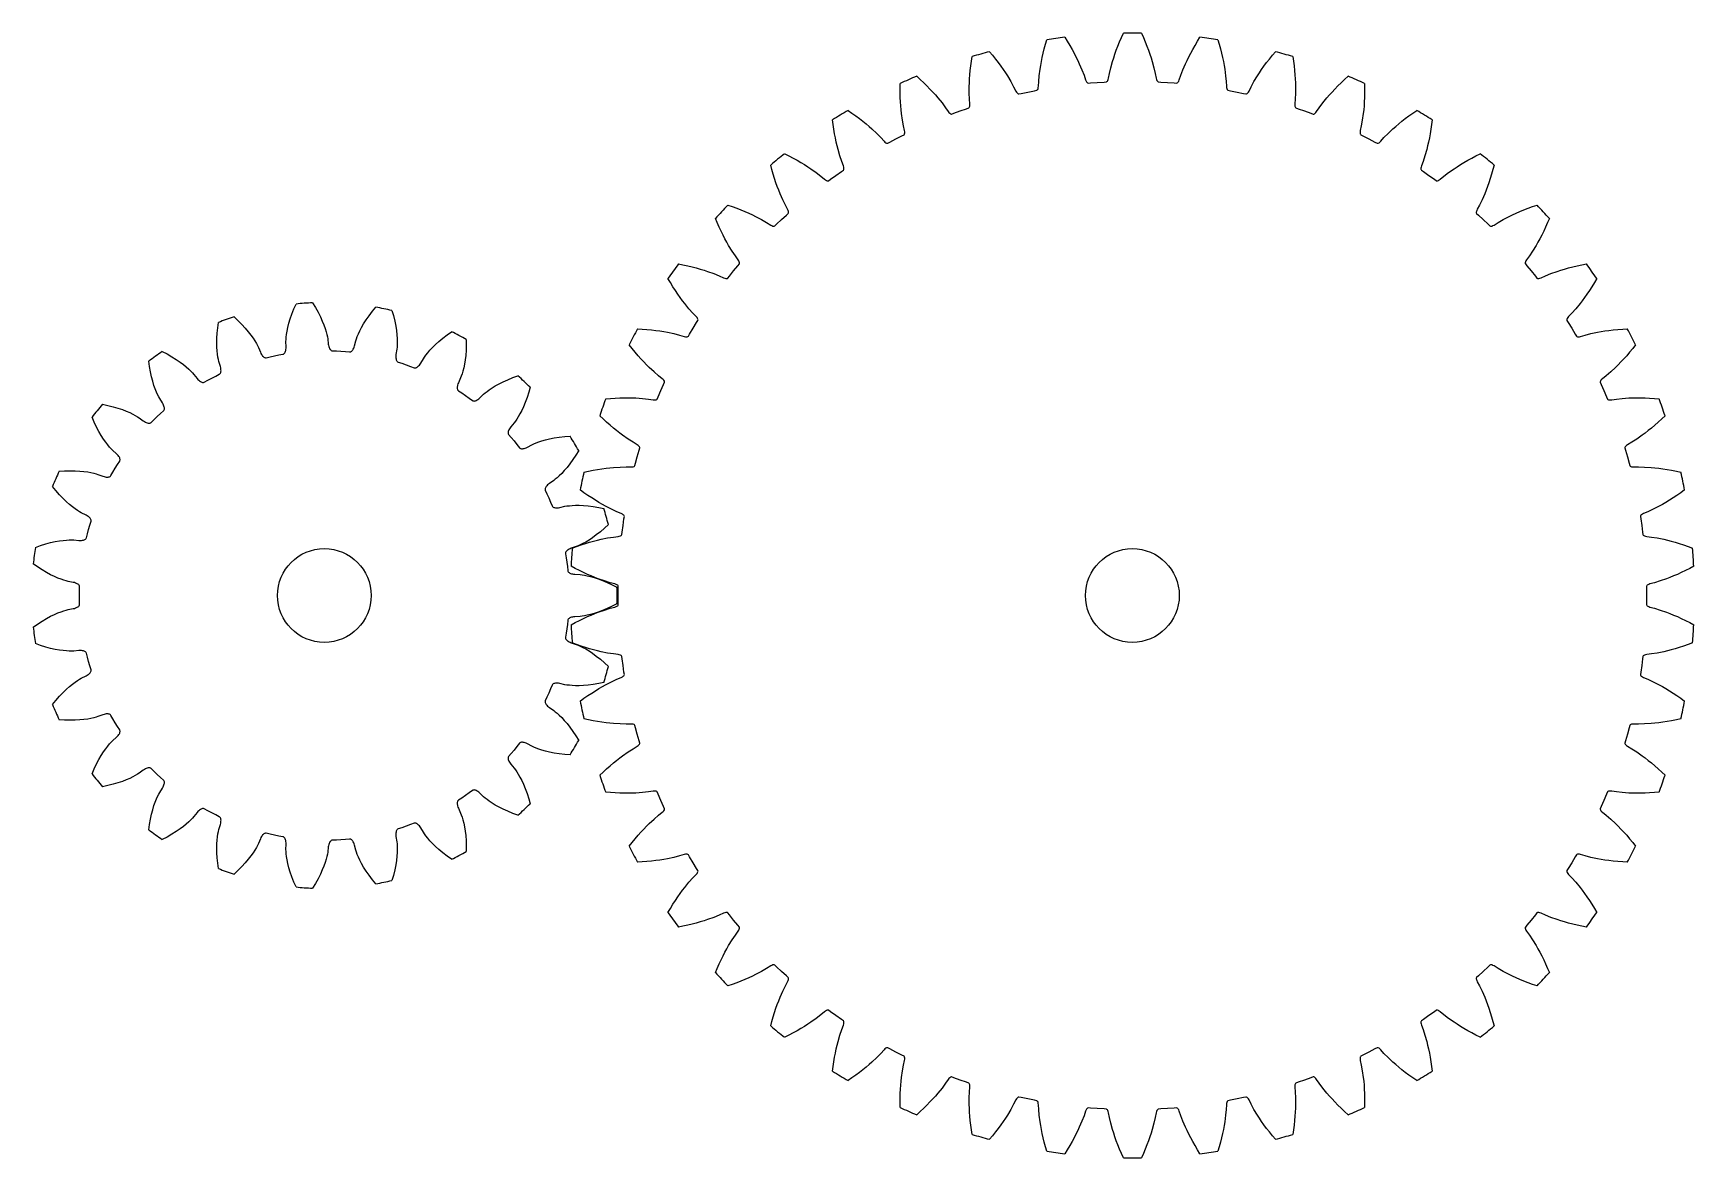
# Model space of a CAD drawing. Extents: x -12.4 to 58.5, y -24 to 24.
import ezdxf

# ---------------------------------------------------------------- set-up
doc = ezdxf.new("R2010")
doc.units = 0

msp = doc.modelspace()

# ---------------------------------------------------------------- linework, layer by layer
for centre in [(0, 0), (0, 0), (34.5, 0), (34.5, 0)]:
    msp.add_circle(centre, 2)
at = {"layer": 'layer0'}
for p, q in [((30.74, 23.331), (30.795, 23.53)), ((30.795, 23.53), (30.851, 23.721)), ((31.614, 23.826), (31.72, 23.658)), ((31.72, 23.658), (31.826, 23.481)), ((31.826, 23.481), (31.922, 23.312)), ((33.814, 23.272), (33.88, 23.446)), ((33.88, 23.446), (33.952, 23.626)), ((33.952, 23.626), (34.033, 23.816)), ((34.033, 23.816), (34.115, 23.997)), ((34.885, 23.997), (34.967, 23.816)), ((34.967, 23.816), (35.048, 23.626)), ((35.048, 23.626), (35.12, 23.446)), ((35.12, 23.446), (35.186, 23.272)), ((37.078, 23.312), (37.174, 23.481)), ((37.174, 23.481), (37.28, 23.658)), ((37.28, 23.658), (37.386, 23.826)), ((38.149, 23.721), (38.205, 23.53)), ((38.205, 23.53), (38.26, 23.331)), ((27.598, 22.602), (27.625, 22.807)), ((27.625, 22.807), (27.655, 23.003)), ((28.397, 23.211), (28.524, 23.059)), ((28.524, 23.059), (28.653, 22.898)), ((28.653, 22.898), (28.772, 22.744)), ((28.772, 22.744), (28.882, 22.594)), ((30.585, 22.623), (30.615, 22.789)), ((30.615, 22.789), (30.651, 22.962)), ((30.651, 22.962), (30.693, 23.143)), ((30.693, 23.143), (30.74, 23.331)), ((31.922, 23.312), (32.011, 23.149)), ((32.011, 23.149), (32.092, 22.992)), ((32.092, 22.992), (32.167, 22.841)), ((32.167, 22.841), (32.232, 22.7)), ((32.232, 22.7), (32.345, 22.437)), ((33.58, 22.521), (33.656, 22.797)), ((33.656, 22.797), (33.702, 22.946)), ((33.702, 22.946), (33.755, 23.106)), ((33.755, 23.106), (33.814, 23.272)), ((35.186, 23.272), (35.245, 23.106)), ((35.245, 23.106), (35.298, 22.946)), ((35.298, 22.946), (35.344, 22.797)), ((35.344, 22.797), (35.42, 22.521)), ((36.655, 22.437), (36.768, 22.7)), ((36.768, 22.7), (36.833, 22.841)), ((36.833, 22.841), (36.908, 22.992)), ((36.908, 22.992), (36.989, 23.149)), ((36.989, 23.149), (37.078, 23.312)), ((38.26, 23.331), (38.307, 23.143)), ((38.307, 23.143), (38.349, 22.962)), ((38.349, 22.962), (38.385, 22.789)), ((38.385, 22.789), (38.415, 22.623)), ((40.118, 22.594), (40.228, 22.744)), ((40.228, 22.744), (40.347, 22.898)), ((40.347, 22.898), (40.476, 23.059)), ((40.476, 23.059), (40.603, 23.211)), ((41.345, 23.003), (41.375, 22.807)), ((41.375, 22.807), (41.402, 22.602)), ((25.293, 22.164), (25.44, 22.03)), ((25.44, 22.03), (25.59, 21.888)), ((27.54, 21.88), (27.548, 22.048)), ((27.548, 22.048), (27.56, 22.224)), ((27.56, 22.224), (27.577, 22.409)), ((27.577, 22.409), (27.598, 22.602)), ((28.882, 22.594), (28.984, 22.45)), ((28.984, 22.45), (29.078, 22.31)), ((29.078, 22.31), (29.163, 22.179)), ((29.163, 22.179), (29.31, 21.934)), ((30.499, 21.937), (30.522, 22.186)), ((30.522, 22.186), (30.559, 22.47)), ((30.559, 22.47), (30.585, 22.623)), ((32.345, 22.437), (32.434, 22.203)), ((32.434, 22.203), (32.5, 22.009)), ((32.5, 22.009), (32.521, 21.96)), ((33.435, 21.953), (33.454, 21.984)), ((33.454, 21.984), (33.471, 22.025)), ((33.471, 22.025), (33.485, 22.077)), ((33.485, 22.077), (33.524, 22.278)), ((33.524, 22.278), (33.58, 22.521)), ((35.42, 22.521), (35.476, 22.278)), ((35.476, 22.278), (35.515, 22.077)), ((35.515, 22.077), (35.529, 22.025)), ((35.529, 22.025), (35.546, 21.984)), ((35.546, 21.984), (35.565, 21.953)), ((36.479, 21.96), (36.5, 22.009)), ((36.5, 22.009), (36.566, 22.203)), ((36.566, 22.203), (36.655, 22.437)), ((38.415, 22.623), (38.441, 22.47)), ((38.441, 22.47), (38.478, 22.186)), ((38.478, 22.186), (38.501, 21.937)), ((39.69, 21.934), (39.837, 22.179)), ((39.837, 22.179), (39.922, 22.31)), ((39.922, 22.31), (40.016, 22.45)), ((40.016, 22.45), (40.118, 22.594)), ((41.402, 22.602), (41.423, 22.409)), ((41.423, 22.409), (41.44, 22.224)), ((41.44, 22.224), (41.452, 22.048)), ((41.452, 22.048), (41.46, 21.88)), ((43.41, 21.888), (43.56, 22.03)), ((43.56, 22.03), (43.707, 22.164)), ((24.584, 21.658), (24.586, 21.857)), ((24.585, 21.452), (24.584, 21.658)), ((24.59, 21.258), (24.585, 21.452)), ((25.59, 21.888), (25.728, 21.752)), ((25.728, 21.752), (25.858, 21.619)), ((25.858, 21.619), (25.978, 21.49)), ((25.978, 21.49), (26.091, 21.364)), ((26.091, 21.364), (26.192, 21.246)), ((27.536, 21.724), (27.54, 21.88)), ((27.538, 21.438), (27.536, 21.724)), ((27.549, 21.188), (27.538, 21.438)), ((29.31, 21.934), (29.43, 21.715)), ((29.43, 21.715), (29.521, 21.532)), ((29.521, 21.532), (29.549, 21.486)), ((29.549, 21.486), (29.576, 21.451)), ((29.576, 21.451), (29.602, 21.426)), ((29.602, 21.426), (29.627, 21.412)), ((29.627, 21.412), (29.651, 21.408)), ((29.651, 21.408), (29.754, 21.431)), ((29.754, 21.431), (30.034, 21.491)), ((30.034, 21.491), (30.315, 21.547)), ((30.315, 21.547), (30.419, 21.568)), ((30.419, 21.568), (30.439, 21.581)), ((30.439, 21.581), (30.456, 21.604)), ((30.456, 21.604), (30.47, 21.637)), ((30.47, 21.637), (30.481, 21.68)), ((30.481, 21.68), (30.488, 21.733)), ((30.488, 21.733), (30.499, 21.937)), ((32.521, 21.96), (32.543, 21.922)), ((32.543, 21.922), (32.566, 21.894)), ((32.566, 21.894), (32.588, 21.876)), ((32.588, 21.876), (32.611, 21.869)), ((32.611, 21.869), (32.717, 21.878)), ((32.717, 21.878), (33.002, 21.899)), ((33.002, 21.899), (33.288, 21.917)), ((33.288, 21.917), (33.394, 21.923)), ((33.394, 21.923), (33.415, 21.933)), ((33.415, 21.933), (33.435, 21.953)), ((35.565, 21.953), (35.585, 21.933)), ((35.585, 21.933), (35.606, 21.923)), ((35.606, 21.923), (35.712, 21.917)), ((35.712, 21.917), (35.998, 21.899)), ((35.998, 21.899), (36.283, 21.878)), ((36.283, 21.878), (36.389, 21.869)), ((36.389, 21.869), (36.412, 21.876)), ((36.412, 21.876), (36.434, 21.894)), ((36.434, 21.894), (36.457, 21.922)), ((36.457, 21.922), (36.479, 21.96)), ((38.501, 21.937), (38.512, 21.733)), ((38.512, 21.733), (38.519, 21.68)), ((38.519, 21.68), (38.53, 21.637)), ((38.53, 21.637), (38.544, 21.604)), ((38.544, 21.604), (38.561, 21.581)), ((38.561, 21.581), (38.581, 21.568)), ((38.581, 21.568), (38.685, 21.547)), ((38.685, 21.547), (38.966, 21.491)), ((38.966, 21.491), (39.246, 21.431)), ((39.246, 21.431), (39.349, 21.408)), ((39.349, 21.408), (39.373, 21.412)), ((39.373, 21.412), (39.398, 21.426)), ((39.398, 21.426), (39.424, 21.451)), ((39.424, 21.451), (39.451, 21.486)), ((39.451, 21.486), (39.479, 21.532)), ((39.479, 21.532), (39.57, 21.715)), ((39.57, 21.715), (39.69, 21.934)), ((41.462, 21.438), (41.451, 21.188)), ((41.46, 21.88), (41.464, 21.724)), ((41.464, 21.724), (41.462, 21.438)), ((42.808, 21.246), (42.909, 21.364)), ((42.909, 21.364), (43.022, 21.49)), ((43.022, 21.49), (43.142, 21.619)), ((43.142, 21.619), (43.272, 21.752)), ((43.272, 21.752), (43.41, 21.888)), ((44.415, 21.452), (44.41, 21.258)), ((44.414, 21.857), (44.416, 21.658)), ((44.416, 21.658), (44.415, 21.452)), ((22.361, 20.703), (22.525, 20.591)), ((22.525, 20.591), (22.693, 20.471)), ((24.599, 21.072), (24.59, 21.258)), ((24.611, 20.896), (24.599, 21.072)), ((24.626, 20.728), (24.611, 20.896)), ((24.643, 20.573), (24.626, 20.728)), ((24.684, 20.29), (24.643, 20.573)), ((26.192, 21.246), (26.372, 21.023)), ((26.372, 21.023), (26.52, 20.822)), ((26.52, 20.822), (26.636, 20.653)), ((26.636, 20.653), (26.669, 20.612)), ((26.669, 20.612), (26.701, 20.581)), ((26.701, 20.581), (26.731, 20.56)), ((26.731, 20.56), (26.757, 20.549)), ((26.781, 20.549), (26.88, 20.585)), ((26.88, 20.585), (27.149, 20.683)), ((27.149, 20.683), (27.42, 20.777)), ((27.42, 20.777), (27.52, 20.811)), ((27.52, 20.811), (27.538, 20.827)), ((27.538, 20.827), (27.552, 20.852)), ((27.566, 20.984), (27.549, 21.188)), ((27.552, 20.852), (27.561, 20.886)), ((27.561, 20.886), (27.566, 20.931)), ((27.566, 20.931), (27.566, 20.984)), ((41.451, 21.188), (41.434, 20.984)), ((41.434, 20.984), (41.434, 20.931)), ((41.434, 20.931), (41.439, 20.886)), ((41.439, 20.886), (41.448, 20.852)), ((41.448, 20.852), (41.462, 20.827)), ((41.462, 20.827), (41.48, 20.811)), ((41.48, 20.811), (41.58, 20.777)), ((41.58, 20.777), (41.851, 20.683)), ((41.851, 20.683), (42.12, 20.585)), ((42.12, 20.585), (42.219, 20.549)), ((42.243, 20.549), (42.269, 20.56)), ((42.269, 20.56), (42.299, 20.581)), ((42.299, 20.581), (42.331, 20.612)), ((42.331, 20.612), (42.364, 20.653)), ((42.364, 20.653), (42.48, 20.822)), ((42.48, 20.822), (42.628, 21.023)), ((42.628, 21.023), (42.808, 21.246)), ((44.357, 20.573), (44.316, 20.29)), ((44.374, 20.728), (44.357, 20.573)), ((44.389, 20.896), (44.374, 20.728)), ((44.401, 21.072), (44.389, 20.896)), ((44.41, 21.258), (44.401, 21.072)), ((46.307, 20.471), (46.475, 20.591)), ((46.475, 20.591), (46.639, 20.703)), ((21.727, 20.106), (21.703, 20.303)), ((21.756, 19.902), (21.727, 20.106)), ((21.788, 19.71), (21.756, 19.902)), ((22.693, 20.471), (22.848, 20.355)), ((22.848, 20.355), (22.995, 20.241)), ((22.995, 20.241), (23.131, 20.13)), ((23.131, 20.13), (23.26, 20.02)), ((23.26, 20.02), (23.377, 19.917)), ((23.377, 19.917), (23.585, 19.721)), ((24.729, 20.044), (24.684, 20.29)), ((24.774, 19.845), (24.729, 20.044)), ((26.757, 20.549), (26.781, 20.549)), ((42.219, 20.549), (42.243, 20.549)), ((44.271, 20.044), (44.226, 19.845)), ((44.316, 20.29), (44.271, 20.044)), ((45.415, 19.721), (45.623, 19.917)), ((45.623, 19.917), (45.74, 20.02)), ((45.74, 20.02), (45.869, 20.13)), ((45.869, 20.13), (46.005, 20.241)), ((46.005, 20.241), (46.152, 20.355)), ((46.152, 20.355), (46.307, 20.471)), ((47.244, 19.902), (47.212, 19.71)), ((47.273, 20.106), (47.244, 19.902)), ((47.297, 20.303), (47.273, 20.106)), ((21.822, 19.528), (21.788, 19.71)), ((21.858, 19.355), (21.822, 19.528)), ((21.896, 19.19), (21.858, 19.355)), ((21.934, 19.039), (21.896, 19.19)), ((23.585, 19.721), (23.759, 19.542)), ((23.759, 19.542), (23.897, 19.39)), ((23.897, 19.39), (23.936, 19.354)), ((23.936, 19.354), (23.971, 19.327)), ((23.971, 19.327), (24.003, 19.31)), ((24.003, 19.31), (24.031, 19.303)), ((24.031, 19.303), (24.055, 19.306)), ((24.055, 19.306), (24.148, 19.356)), ((24.148, 19.356), (24.402, 19.489)), ((24.402, 19.489), (24.656, 19.619)), ((24.656, 19.619), (24.751, 19.667)), ((24.751, 19.667), (24.767, 19.685)), ((24.767, 19.685), (24.777, 19.711)), ((24.781, 19.792), (24.774, 19.845)), ((24.777, 19.711), (24.782, 19.747)), ((24.782, 19.747), (24.781, 19.792)), ((44.219, 19.792), (44.218, 19.747)), ((44.218, 19.747), (44.223, 19.711)), ((44.226, 19.845), (44.219, 19.792)), ((44.223, 19.711), (44.233, 19.685)), ((44.233, 19.685), (44.249, 19.667)), ((44.249, 19.667), (44.344, 19.619)), ((44.344, 19.619), (44.598, 19.489)), ((44.598, 19.489), (44.852, 19.356)), ((44.852, 19.356), (44.945, 19.306)), ((44.945, 19.306), (44.969, 19.303)), ((44.969, 19.303), (44.997, 19.31)), ((44.997, 19.31), (45.029, 19.327)), ((45.029, 19.327), (45.064, 19.354)), ((45.064, 19.354), (45.103, 19.39)), ((45.103, 19.39), (45.241, 19.542)), ((45.241, 19.542), (45.415, 19.721)), ((47.104, 19.19), (47.066, 19.039)), ((47.142, 19.355), (47.104, 19.19)), ((47.178, 19.528), (47.142, 19.355)), ((47.212, 19.71), (47.178, 19.528)), ((19.655, 18.858), (19.832, 18.769)), ((19.832, 18.769), (20.015, 18.673)), ((20.015, 18.673), (20.185, 18.579)), ((20.185, 18.579), (20.346, 18.486)), ((20.346, 18.486), (20.496, 18.394)), ((22.012, 18.764), (21.934, 19.039)), ((22.091, 18.527), (22.012, 18.764)), ((22.162, 18.335), (22.091, 18.527)), ((46.909, 18.527), (46.838, 18.335)), ((46.988, 18.764), (46.909, 18.527)), ((47.066, 19.039), (46.988, 18.764)), ((48.504, 18.394), (48.654, 18.486)), ((48.654, 18.486), (48.815, 18.579)), ((48.815, 18.579), (48.985, 18.673)), ((48.985, 18.673), (49.168, 18.769)), ((49.168, 18.769), (49.345, 18.858)), ((19.108, 18.179), (19.057, 18.372)), ((19.165, 17.981), (19.108, 18.179)), ((19.222, 17.796), (19.165, 17.981)), ((19.281, 17.619), (19.222, 17.796)), ((20.496, 18.394), (20.639, 18.303)), ((20.639, 18.303), (20.768, 18.217)), ((20.768, 18.217), (21.001, 18.051)), ((21.001, 18.051), (21.198, 17.897)), ((21.198, 17.897), (21.355, 17.766)), ((21.355, 17.766), (21.399, 17.735)), ((21.399, 17.735), (21.438, 17.713)), ((21.523, 17.704), (21.609, 17.766)), ((21.609, 17.766), (21.842, 17.932)), ((21.842, 17.932), (22.077, 18.096)), ((22.077, 18.096), (22.164, 18.156)), ((22.177, 18.284), (22.162, 18.335)), ((22.164, 18.156), (22.177, 18.176)), ((22.184, 18.24), (22.177, 18.284)), ((22.177, 18.176), (22.184, 18.204)), ((22.184, 18.204), (22.184, 18.24)), ((46.823, 18.284), (46.816, 18.24)), ((46.816, 18.24), (46.816, 18.204)), ((46.816, 18.204), (46.823, 18.176)), ((46.838, 18.335), (46.823, 18.284)), ((46.823, 18.176), (46.836, 18.156)), ((46.836, 18.156), (46.923, 18.096)), ((46.923, 18.096), (47.158, 17.932)), ((47.158, 17.932), (47.391, 17.766)), ((47.391, 17.766), (47.477, 17.704)), ((47.562, 17.713), (47.601, 17.735)), ((47.601, 17.735), (47.645, 17.766)), ((47.645, 17.766), (47.802, 17.897)), ((47.802, 17.897), (47.999, 18.051)), ((47.999, 18.051), (48.232, 18.217)), ((48.232, 18.217), (48.361, 18.303)), ((48.361, 18.303), (48.504, 18.394)), ((49.778, 17.796), (49.719, 17.619)), ((49.835, 17.981), (49.778, 17.796)), ((49.892, 18.179), (49.835, 17.981)), ((49.943, 18.372), (49.892, 18.179)), ((19.34, 17.453), (19.281, 17.619)), ((19.4, 17.295), (19.34, 17.453)), ((19.458, 17.151), (19.4, 17.295)), ((19.573, 16.889), (19.458, 17.151)), ((21.438, 17.713), (21.472, 17.701)), ((21.472, 17.701), (21.5, 17.698)), ((21.5, 17.698), (21.523, 17.704)), ((47.477, 17.704), (47.5, 17.698)), ((47.5, 17.698), (47.528, 17.701)), ((47.528, 17.701), (47.562, 17.713)), ((49.542, 17.151), (49.427, 16.889)), ((49.6, 17.295), (49.542, 17.151)), ((49.66, 17.453), (49.6, 17.295)), ((49.719, 17.619), (49.66, 17.453)), ((17.225, 16.661), (17.413, 16.597)), ((17.413, 16.597), (17.607, 16.527)), ((17.607, 16.527), (17.788, 16.457)), ((17.788, 16.457), (17.96, 16.386)), ((17.96, 16.386), (18.122, 16.316)), ((18.122, 16.316), (18.275, 16.245)), ((19.684, 16.665), (19.573, 16.889)), ((19.78, 16.485), (19.684, 16.665)), ((19.728, 16.236), (19.807, 16.307)), ((19.802, 16.436), (19.78, 16.485)), ((19.815, 16.393), (19.802, 16.436)), ((19.807, 16.307), (19.817, 16.329)), ((19.82, 16.357), (19.815, 16.393)), ((19.817, 16.329), (19.82, 16.357)), ((49.185, 16.393), (49.18, 16.357)), ((49.18, 16.357), (49.183, 16.329)), ((49.183, 16.329), (49.193, 16.307)), ((49.198, 16.436), (49.185, 16.393)), ((49.193, 16.307), (49.272, 16.236)), ((49.22, 16.485), (49.198, 16.436)), ((49.316, 16.665), (49.22, 16.485)), ((49.427, 16.889), (49.316, 16.665)), ((50.725, 16.245), (50.878, 16.316)), ((50.878, 16.316), (51.04, 16.386)), ((51.04, 16.386), (51.212, 16.457)), ((51.212, 16.457), (51.393, 16.527)), ((51.393, 16.527), (51.587, 16.597)), ((51.587, 16.597), (51.775, 16.661)), ((16.776, 15.914), (16.699, 16.098)), ((16.859, 15.726), (16.776, 15.914)), ((16.941, 15.55), (16.859, 15.726)), ((18.275, 16.245), (18.416, 16.177)), ((18.416, 16.177), (18.669, 16.044)), ((18.669, 16.044), (18.885, 15.919)), ((18.885, 15.919), (19.058, 15.81)), ((19.058, 15.81), (19.106, 15.786)), ((19.106, 15.786), (19.147, 15.77)), ((19.147, 15.77), (19.183, 15.762)), ((19.183, 15.762), (19.211, 15.763)), ((19.211, 15.763), (19.233, 15.772)), ((19.233, 15.772), (19.31, 15.845)), ((19.31, 15.845), (19.518, 16.042)), ((19.518, 16.042), (19.728, 16.236)), ((49.272, 16.236), (49.482, 16.042)), ((49.482, 16.042), (49.69, 15.845)), ((49.69, 15.845), (49.767, 15.772)), ((49.767, 15.772), (49.789, 15.763)), ((49.789, 15.763), (49.817, 15.762)), ((49.817, 15.762), (49.853, 15.77)), ((49.853, 15.77), (49.894, 15.786)), ((49.894, 15.786), (49.942, 15.81)), ((49.942, 15.81), (50.115, 15.919)), ((50.115, 15.919), (50.331, 16.044)), ((50.331, 16.044), (50.584, 16.177)), ((50.584, 16.177), (50.725, 16.245)), ((52.141, 15.726), (52.059, 15.55)), ((52.224, 15.914), (52.141, 15.726)), ((52.301, 16.098), (52.224, 15.914)), ((17.023, 15.383), (16.941, 15.55)), ((17.105, 15.226), (17.023, 15.383)), ((17.185, 15.078), (17.105, 15.226)), ((17.263, 14.943), (17.185, 15.078)), ((17.413, 14.699), (17.263, 14.943)), ((51.737, 14.943), (51.587, 14.699)), ((51.815, 15.078), (51.737, 14.943)), ((51.895, 15.226), (51.815, 15.078)), ((51.977, 15.383), (51.895, 15.226)), ((52.059, 15.55), (51.977, 15.383)), ((17.552, 14.492), (17.413, 14.699)), ((17.673, 14.327), (17.552, 14.492)), ((17.701, 14.281), (17.673, 14.327)), ((17.719, 14.241), (17.701, 14.281)), ((17.729, 14.206), (17.719, 14.241)), ((17.73, 14.177), (17.729, 14.206)), ((51.271, 14.206), (51.27, 14.177)), ((51.281, 14.241), (51.271, 14.206)), ((51.299, 14.281), (51.281, 14.241)), ((51.327, 14.327), (51.299, 14.281)), ((51.448, 14.492), (51.327, 14.327)), ((51.587, 14.699), (51.448, 14.492)), ((14.774, 13.353), (14.673, 13.524)), ((15.117, 14.153), (15.313, 14.116)), ((15.313, 14.116), (15.514, 14.072)), ((15.514, 14.072), (15.703, 14.028)), ((15.703, 14.028), (15.883, 13.981)), ((15.883, 13.981), (16.053, 13.934)), ((16.053, 13.934), (16.214, 13.885)), ((16.214, 13.885), (16.363, 13.836)), ((16.363, 13.836), (16.632, 13.739)), ((16.632, 13.739), (16.863, 13.645)), ((16.863, 13.645), (17.049, 13.561)), ((17.049, 13.561), (17.1, 13.542)), ((17.1, 13.542), (17.143, 13.532)), ((17.143, 13.532), (17.179, 13.53)), ((17.179, 13.53), (17.207, 13.535)), ((17.207, 13.535), (17.228, 13.546)), ((17.228, 13.546), (17.294, 13.629)), ((17.294, 13.629), (17.473, 13.852)), ((17.473, 13.852), (17.655, 14.073)), ((17.655, 14.073), (17.723, 14.155)), ((17.723, 14.155), (17.73, 14.177)), ((51.27, 14.177), (51.277, 14.155)), ((51.277, 14.155), (51.345, 14.073)), ((51.345, 14.073), (51.527, 13.852)), ((51.527, 13.852), (51.706, 13.629)), ((51.706, 13.629), (51.772, 13.546)), ((51.772, 13.546), (51.793, 13.535)), ((51.793, 13.535), (51.821, 13.53)), ((51.821, 13.53), (51.857, 13.532)), ((51.857, 13.532), (51.9, 13.542)), ((51.9, 13.542), (51.951, 13.561)), ((51.951, 13.561), (52.137, 13.645)), ((52.137, 13.645), (52.368, 13.739)), ((52.368, 13.739), (52.637, 13.836)), ((52.637, 13.836), (52.786, 13.885)), ((52.786, 13.885), (52.947, 13.934)), ((52.947, 13.934), (53.117, 13.981)), ((53.117, 13.981), (53.297, 14.028)), ((53.297, 14.028), (53.486, 14.072)), ((53.486, 14.072), (53.687, 14.116)), ((53.687, 14.116), (53.883, 14.153)), ((54.327, 13.524), (54.226, 13.353)), ((14.882, 13.177), (14.774, 13.353)), ((14.987, 13.014), (14.882, 13.177)), ((15.092, 12.86), (14.987, 13.014)), ((15.193, 12.716), (15.092, 12.86)), ((53.908, 12.86), (53.807, 12.716)), ((54.013, 13.014), (53.908, 12.86)), ((54.118, 13.177), (54.013, 13.014)), ((54.226, 13.353), (54.118, 13.177)), ((15.294, 12.58), (15.193, 12.716)), ((15.389, 12.457), (15.294, 12.58)), ((15.57, 12.236), (15.389, 12.457)), ((15.737, 12.05), (15.57, 12.236)), ((53.43, 12.236), (53.263, 12.05)), ((53.611, 12.457), (53.43, 12.236)), ((53.706, 12.58), (53.611, 12.457)), ((53.807, 12.716), (53.706, 12.58)), ((13.371, 11.382), (13.569, 11.371)), ((13.569, 11.371), (13.775, 11.356)), ((13.775, 11.356), (13.968, 11.338)), ((15.598, 11.159), (15.745, 11.405)), ((15.879, 11.902), (15.737, 12.05)), ((15.745, 11.405), (15.896, 11.648)), ((15.912, 11.86), (15.879, 11.902)), ((15.896, 11.648), (15.952, 11.738)), ((15.937, 11.823), (15.912, 11.86)), ((15.951, 11.79), (15.937, 11.823)), ((15.956, 11.762), (15.951, 11.79)), ((15.952, 11.738), (15.956, 11.762)), ((53.049, 11.79), (53.044, 11.762)), ((53.044, 11.762), (53.048, 11.738)), ((53.048, 11.738), (53.104, 11.648)), ((53.063, 11.823), (53.049, 11.79)), ((53.088, 11.86), (53.063, 11.823)), ((53.121, 11.902), (53.088, 11.86)), ((53.104, 11.648), (53.255, 11.405)), ((53.263, 12.05), (53.121, 11.902)), ((53.255, 11.405), (53.402, 11.159)), ((55.032, 11.338), (55.225, 11.356)), ((55.225, 11.356), (55.431, 11.371)), ((55.431, 11.371), (55.629, 11.382)), ((13.14, 10.542), (13.016, 10.698)), ((13.968, 11.338), (14.153, 11.316)), ((14.153, 11.316), (14.327, 11.292)), ((14.327, 11.292), (14.494, 11.265)), ((14.494, 11.265), (14.647, 11.238)), ((14.647, 11.238), (14.927, 11.178)), ((14.927, 11.178), (15.169, 11.116)), ((15.169, 11.116), (15.365, 11.058)), ((15.365, 11.058), (15.418, 11.047)), ((15.418, 11.047), (15.462, 11.043)), ((15.462, 11.043), (15.498, 11.045)), ((15.498, 11.045), (15.526, 11.054)), ((15.526, 11.054), (15.544, 11.068)), ((15.544, 11.068), (15.598, 11.159)), ((53.402, 11.159), (53.456, 11.068)), ((53.456, 11.068), (53.474, 11.054)), ((53.474, 11.054), (53.502, 11.045)), ((53.502, 11.045), (53.538, 11.043)), ((53.538, 11.043), (53.582, 11.047)), ((53.582, 11.047), (53.635, 11.058)), ((53.635, 11.058), (53.831, 11.116)), ((53.831, 11.116), (54.073, 11.178)), ((54.073, 11.178), (54.353, 11.238)), ((54.353, 11.238), (54.506, 11.265)), ((54.506, 11.265), (54.673, 11.292)), ((54.673, 11.292), (54.847, 11.316)), ((54.847, 11.316), (55.032, 11.338)), ((55.984, 10.698), (55.86, 10.542)), ((13.271, 10.383), (13.14, 10.542)), ((13.397, 10.236), (13.271, 10.383)), ((13.521, 10.097), (13.397, 10.236)), ((13.642, 9.969), (13.521, 10.097)), ((13.759, 9.848), (13.642, 9.969)), ((55.358, 9.969), (55.241, 9.848)), ((55.479, 10.097), (55.358, 9.969)), ((55.603, 10.236), (55.479, 10.097)), ((55.729, 10.383), (55.603, 10.236)), ((55.86, 10.542), (55.729, 10.383)), ((13.871, 9.738), (13.759, 9.848)), ((14.081, 9.544), (13.871, 9.738)), ((14.271, 9.382), (14.081, 9.544)), ((14.431, 9.255), (14.271, 9.382)), ((14.471, 9.219), (14.431, 9.255)), ((14.5, 9.185), (14.471, 9.219)), ((54.529, 9.219), (54.5, 9.185)), ((54.569, 9.255), (54.529, 9.219)), ((54.729, 9.382), (54.569, 9.255)), ((54.919, 9.544), (54.729, 9.382)), ((55.129, 9.738), (54.919, 9.544)), ((55.241, 9.848), (55.129, 9.738)), ((14.255, 8.482), (14.367, 8.745)), ((14.367, 8.745), (14.483, 9.007)), ((14.483, 9.007), (14.526, 9.103)), ((14.518, 9.154), (14.5, 9.185)), ((14.527, 9.127), (14.518, 9.154)), ((14.526, 9.103), (14.527, 9.127)), ((54.482, 9.154), (54.473, 9.127)), ((54.473, 9.127), (54.474, 9.103)), ((54.474, 9.103), (54.517, 9.007)), ((54.5, 9.185), (54.482, 9.154)), ((54.517, 9.007), (54.633, 8.745)), ((54.633, 8.745), (54.745, 8.482)), ((12.018, 8.399), (12.216, 8.415)), ((12.216, 8.415), (12.422, 8.428)), ((12.422, 8.428), (12.615, 8.436)), ((12.615, 8.436), (12.801, 8.44)), ((12.801, 8.44), (12.978, 8.44)), ((12.978, 8.44), (13.146, 8.436)), ((13.146, 8.436), (13.302, 8.43)), ((13.302, 8.43), (13.587, 8.409)), ((13.587, 8.409), (13.836, 8.38)), ((13.836, 8.38), (14.038, 8.35)), ((14.038, 8.35), (14.091, 8.346)), ((14.091, 8.346), (14.136, 8.348)), ((14.136, 8.348), (14.171, 8.355)), ((14.171, 8.355), (14.197, 8.367)), ((14.197, 8.367), (14.214, 8.384)), ((14.214, 8.384), (14.255, 8.482)), ((54.745, 8.482), (54.786, 8.384)), ((54.786, 8.384), (54.803, 8.367)), ((54.803, 8.367), (54.829, 8.355)), ((54.829, 8.355), (54.864, 8.348)), ((54.864, 8.348), (54.909, 8.346)), ((54.909, 8.346), (54.962, 8.35)), ((54.962, 8.35), (55.164, 8.38)), ((55.164, 8.38), (55.413, 8.409)), ((55.413, 8.409), (55.698, 8.43)), ((55.698, 8.43), (55.854, 8.436)), ((55.854, 8.436), (56.022, 8.44)), ((56.022, 8.44), (56.199, 8.44)), ((56.199, 8.44), (56.385, 8.436)), ((56.385, 8.436), (56.578, 8.428)), ((56.578, 8.428), (56.784, 8.415)), ((56.784, 8.415), (56.982, 8.399)), ((11.903, 7.535), (11.76, 7.673)), ((12.055, 7.396), (11.903, 7.535)), ((12.2, 7.267), (12.055, 7.396)), ((12.342, 7.147), (12.2, 7.267)), ((12.478, 7.036), (12.342, 7.147)), ((56.658, 7.147), (56.522, 7.036)), ((56.8, 7.267), (56.658, 7.147)), ((56.945, 7.396), (56.8, 7.267)), ((57.097, 7.535), (56.945, 7.396)), ((57.24, 7.673), (57.097, 7.535)), ((12.612, 6.932), (12.478, 7.036)), ((12.737, 6.839), (12.612, 6.932)), ((12.971, 6.675), (12.737, 6.839)), ((13.182, 6.54), (12.971, 6.675)), ((13.358, 6.437), (13.182, 6.54)), ((13.402, 6.406), (13.358, 6.437)), ((13.435, 6.376), (13.402, 6.406)), ((55.598, 6.406), (55.565, 6.376)), ((55.642, 6.437), (55.598, 6.406)), ((55.818, 6.54), (55.642, 6.437)), ((56.029, 6.675), (55.818, 6.54)), ((56.263, 6.839), (56.029, 6.675)), ((56.388, 6.932), (56.263, 6.839)), ((56.522, 7.036), (56.388, 6.932)), ((13.288, 5.646), (13.364, 5.922)), ((13.364, 5.922), (13.443, 6.197)), ((13.458, 6.348), (13.435, 6.376)), ((13.443, 6.197), (13.473, 6.299)), ((13.47, 6.322), (13.458, 6.348)), ((13.473, 6.299), (13.47, 6.322)), ((55.53, 6.322), (55.527, 6.299)), ((55.527, 6.299), (55.557, 6.197)), ((55.542, 6.348), (55.53, 6.322)), ((55.565, 6.376), (55.542, 6.348)), ((55.557, 6.197), (55.636, 5.922)), ((55.636, 5.922), (55.712, 5.646)), ((11.083, 5.259), (11.277, 5.303)), ((11.277, 5.303), (11.48, 5.343)), ((11.48, 5.343), (11.67, 5.378)), ((11.67, 5.378), (11.854, 5.407)), ((11.854, 5.407), (12.029, 5.431)), ((12.029, 5.431), (12.197, 5.45)), ((12.197, 5.45), (12.352, 5.465)), ((12.352, 5.465), (12.637, 5.483)), ((12.637, 5.483), (12.887, 5.488)), ((12.887, 5.488), (13.092, 5.486)), ((13.092, 5.486), (13.145, 5.489)), ((13.145, 5.489), (13.189, 5.497)), ((13.189, 5.497), (13.223, 5.509)), ((13.223, 5.509), (13.247, 5.525)), ((13.247, 5.525), (13.261, 5.544)), ((13.261, 5.544), (13.288, 5.646)), ((55.712, 5.646), (55.739, 5.544)), ((55.739, 5.544), (55.753, 5.525)), ((55.753, 5.525), (55.777, 5.509)), ((55.777, 5.509), (55.811, 5.497)), ((55.811, 5.497), (55.855, 5.489)), ((55.855, 5.489), (55.908, 5.486)), ((55.908, 5.486), (56.113, 5.488)), ((56.113, 5.488), (56.363, 5.483)), ((56.363, 5.483), (56.648, 5.465)), ((56.648, 5.465), (56.803, 5.45)), ((56.803, 5.45), (56.971, 5.431)), ((56.971, 5.431), (57.146, 5.407)), ((57.146, 5.407), (57.33, 5.378)), ((57.33, 5.378), (57.52, 5.343)), ((57.52, 5.343), (57.723, 5.303)), ((57.723, 5.303), (57.917, 5.259)), ((11.087, 4.388), (10.927, 4.505)), ((11.257, 4.27), (11.087, 4.388)), ((11.418, 4.163), (11.257, 4.27)), ((57.743, 4.27), (57.582, 4.163)), ((57.913, 4.388), (57.743, 4.27)), ((58.073, 4.505), (57.913, 4.388)), ((11.575, 4.063), (11.418, 4.163)), ((11.726, 3.971), (11.575, 4.063)), ((11.872, 3.887), (11.726, 3.971)), ((12.008, 3.811), (11.872, 3.887)), ((12.263, 3.681), (12.008, 3.811)), ((12.49, 3.577), (12.263, 3.681)), ((12.679, 3.498), (12.49, 3.577)), ((56.51, 3.577), (56.321, 3.498)), ((56.737, 3.681), (56.51, 3.577)), ((56.992, 3.811), (56.737, 3.681)), ((57.128, 3.887), (56.992, 3.811)), ((57.274, 3.971), (57.128, 3.887)), ((57.425, 4.063), (57.274, 3.971)), ((57.582, 4.163), (57.425, 4.063)), ((12.726, 3.473), (12.679, 3.498)), ((12.717, 2.705), (12.754, 2.989)), ((12.763, 3.448), (12.726, 3.473)), ((12.754, 2.989), (12.795, 3.272)), ((12.789, 3.424), (12.763, 3.448)), ((12.805, 3.4), (12.789, 3.424)), ((12.795, 3.272), (12.811, 3.377)), ((12.811, 3.377), (12.805, 3.4)), ((56.195, 3.4), (56.189, 3.377)), ((56.189, 3.377), (56.205, 3.272)), ((56.211, 3.424), (56.195, 3.4)), ((56.205, 3.272), (56.246, 2.989)), ((56.237, 3.448), (56.211, 3.424)), ((56.274, 3.473), (56.237, 3.448)), ((56.246, 2.989), (56.283, 2.705)), ((56.321, 3.498), (56.274, 3.473)), ((10.772, 2.091), (10.966, 2.159)), ((10.966, 2.159), (11.151, 2.219)), ((11.151, 2.219), (11.329, 2.273)), ((11.329, 2.273), (11.499, 2.32)), ((11.499, 2.32), (11.662, 2.362)), ((11.662, 2.362), (11.814, 2.398)), ((11.814, 2.398), (12.094, 2.455)), ((12.094, 2.455), (12.341, 2.494)), ((12.341, 2.494), (12.544, 2.519)), ((12.544, 2.519), (12.596, 2.53)), ((12.596, 2.53), (12.639, 2.544)), ((12.639, 2.544), (12.671, 2.56)), ((12.671, 2.56), (12.693, 2.579)), ((12.693, 2.579), (12.704, 2.6)), ((12.704, 2.6), (12.717, 2.705)), ((56.283, 2.705), (56.296, 2.6)), ((56.296, 2.6), (56.307, 2.579)), ((56.307, 2.579), (56.329, 2.56)), ((56.329, 2.56), (56.361, 2.544)), ((56.361, 2.544), (56.404, 2.53)), ((56.404, 2.53), (56.456, 2.519)), ((56.456, 2.519), (56.659, 2.494)), ((56.659, 2.494), (56.906, 2.455)), ((56.906, 2.455), (57.186, 2.398)), ((57.186, 2.398), (57.338, 2.362)), ((57.338, 2.362), (57.501, 2.32)), ((57.501, 2.32), (57.671, 2.273)), ((57.671, 2.273), (57.849, 2.219)), ((57.849, 2.219), (58.034, 2.159)), ((58.034, 2.159), (58.228, 2.091)), ((10.585, 2.022), (10.772, 2.091)), ((58.228, 2.091), (58.415, 2.022)), ((10.708, 1.159), (10.533, 1.253)), ((10.892, 1.066), (10.708, 1.159)), ((11.066, 0.981), (10.892, 1.066)), ((11.235, 0.903), (11.066, 0.981)), ((11.397, 0.833), (11.235, 0.903)), ((11.553, 0.769), (11.397, 0.833)), ((11.699, 0.713), (11.553, 0.769)), ((11.969, 0.619), (11.699, 0.713)), ((57.301, 0.713), (57.031, 0.619)), ((57.447, 0.769), (57.301, 0.713)), ((57.603, 0.833), (57.447, 0.769)), ((57.765, 0.903), (57.603, 0.833)), ((57.934, 0.981), (57.765, 0.903)), ((58.108, 1.066), (57.934, 0.981)), ((58.292, 1.159), (58.108, 1.066)), ((58.467, 1.253), (58.292, 1.159)), ((12.208, 0.546), (11.969, 0.619)), ((12.405, 0.494), (12.208, 0.546)), ((12.456, 0.476), (12.405, 0.494)), ((12.496, 0.457), (12.456, 0.476)), ((12.525, 0.436), (12.496, 0.457)), ((12.544, 0.414), (12.525, 0.436)), ((12.553, 0.392), (12.544, 0.414)), ((12.55, 0), (12.552, 0.286)), ((12.552, -0.286), (12.55, 0)), ((12.552, 0.286), (12.553, 0.392)), ((56.456, 0.414), (56.447, 0.392)), ((56.447, 0.392), (56.448, 0.286)), ((56.448, 0.286), (56.45, 0)), ((56.45, 0), (56.448, -0.286)), ((56.475, 0.436), (56.456, 0.414)), ((56.504, 0.457), (56.475, 0.436)), ((56.544, 0.476), (56.504, 0.457)), ((56.595, 0.494), (56.544, 0.476)), ((56.792, 0.546), (56.595, 0.494)), ((57.031, 0.619), (56.792, 0.546)), ((11.699, -0.713), (11.969, -0.619)), ((11.969, -0.619), (12.208, -0.546)), ((12.208, -0.546), (12.405, -0.494)), ((12.405, -0.494), (12.456, -0.476)), ((12.456, -0.476), (12.496, -0.457)), ((12.496, -0.457), (12.525, -0.436)), ((12.525, -0.436), (12.544, -0.414)), ((12.544, -0.414), (12.553, -0.392)), ((12.553, -0.392), (12.552, -0.286)), ((56.448, -0.286), (56.447, -0.392)), ((56.447, -0.392), (56.456, -0.414)), ((56.456, -0.414), (56.475, -0.436)), ((56.475, -0.436), (56.504, -0.457)), ((56.504, -0.457), (56.544, -0.476)), ((56.544, -0.476), (56.595, -0.494)), ((56.595, -0.494), (56.792, -0.546)), ((56.792, -0.546), (57.031, -0.619)), ((57.031, -0.619), (57.301, -0.713)), ((10.533, -1.253), (10.708, -1.159)), ((10.708, -1.159), (10.892, -1.066)), ((10.892, -1.066), (11.066, -0.981)), ((11.066, -0.981), (11.235, -0.903)), ((11.235, -0.903), (11.397, -0.833)), ((11.397, -0.833), (11.553, -0.769)), ((11.553, -0.769), (11.699, -0.713)), ((57.301, -0.713), (57.447, -0.769)), ((57.447, -0.769), (57.603, -0.833)), ((57.603, -0.833), (57.765, -0.903)), ((57.765, -0.903), (57.934, -0.981)), ((57.934, -0.981), (58.108, -1.066)), ((58.108, -1.066), (58.292, -1.159)), ((58.292, -1.159), (58.467, -1.253)), ((10.772, -2.091), (10.585, -2.022)), ((10.966, -2.159), (10.772, -2.091)), ((58.228, -2.091), (58.034, -2.159)), ((58.415, -2.022), (58.228, -2.091)), ((11.151, -2.219), (10.966, -2.159)), ((11.329, -2.273), (11.151, -2.219)), ((11.499, -2.32), (11.329, -2.273)), ((11.662, -2.362), (11.499, -2.32)), ((11.814, -2.398), (11.662, -2.362)), ((12.094, -2.455), (11.814, -2.398)), ((12.341, -2.494), (12.094, -2.455)), ((12.544, -2.519), (12.341, -2.494)), ((12.596, -2.53), (12.544, -2.519)), ((12.639, -2.544), (12.596, -2.53)), ((12.671, -2.56), (12.639, -2.544)), ((12.693, -2.579), (12.671, -2.56)), ((12.704, -2.6), (12.693, -2.579)), ((12.717, -2.705), (12.704, -2.6)), ((12.754, -2.989), (12.717, -2.705)), ((56.283, -2.705), (56.246, -2.989)), ((56.296, -2.6), (56.283, -2.705)), ((56.307, -2.579), (56.296, -2.6)), ((56.329, -2.56), (56.307, -2.579)), ((56.361, -2.544), (56.329, -2.56)), ((56.404, -2.53), (56.361, -2.544)), ((56.456, -2.519), (56.404, -2.53)), ((56.659, -2.494), (56.456, -2.519)), ((56.906, -2.455), (56.659, -2.494)), ((57.186, -2.398), (56.906, -2.455)), ((57.338, -2.362), (57.186, -2.398)), ((57.501, -2.32), (57.338, -2.362)), ((57.671, -2.273), (57.501, -2.32)), ((57.849, -2.219), (57.671, -2.273)), ((58.034, -2.159), (57.849, -2.219)), ((12.49, -3.577), (12.679, -3.498)), ((12.679, -3.498), (12.726, -3.473)), ((12.726, -3.473), (12.763, -3.448)), ((12.795, -3.272), (12.754, -2.989)), ((12.763, -3.448), (12.789, -3.424)), ((12.789, -3.424), (12.805, -3.4)), ((12.811, -3.377), (12.795, -3.272)), ((12.805, -3.4), (12.811, -3.377)), ((56.205, -3.272), (56.189, -3.377)), ((56.189, -3.377), (56.195, -3.4)), ((56.195, -3.4), (56.211, -3.424)), ((56.246, -2.989), (56.205, -3.272)), ((56.211, -3.424), (56.237, -3.448)), ((56.237, -3.448), (56.274, -3.473)), ((56.274, -3.473), (56.321, -3.498)), ((56.321, -3.498), (56.51, -3.577)), ((11.257, -4.27), (11.418, -4.163)), ((11.418, -4.163), (11.575, -4.063)), ((11.575, -4.063), (11.726, -3.971)), ((11.726, -3.971), (11.872, -3.887)), ((11.872, -3.887), (12.008, -3.811)), ((12.008, -3.811), (12.263, -3.681)), ((12.263, -3.681), (12.49, -3.577)), ((56.51, -3.577), (56.737, -3.681)), ((56.737, -3.681), (56.992, -3.811)), ((56.992, -3.811), (57.128, -3.887)), ((57.128, -3.887), (57.274, -3.971)), ((57.274, -3.971), (57.425, -4.063)), ((57.425, -4.063), (57.582, -4.163)), ((57.582, -4.163), (57.743, -4.27)), ((10.927, -4.505), (11.087, -4.388)), ((11.087, -4.388), (11.257, -4.27)), ((57.743, -4.27), (57.913, -4.388)), ((57.913, -4.388), (58.073, -4.505)), ((11.277, -5.303), (11.083, -5.259)), ((11.48, -5.343), (11.277, -5.303)), ((11.67, -5.378), (11.48, -5.343)), ((11.854, -5.407), (11.67, -5.378)), ((12.029, -5.431), (11.854, -5.407)), ((12.197, -5.45), (12.029, -5.431)), ((12.352, -5.465), (12.197, -5.45)), ((12.637, -5.483), (12.352, -5.465)), ((12.887, -5.488), (12.637, -5.483)), ((13.092, -5.486), (12.887, -5.488)), ((13.145, -5.489), (13.092, -5.486)), ((13.189, -5.497), (13.145, -5.489)), ((13.223, -5.509), (13.189, -5.497)), ((13.247, -5.525), (13.223, -5.509)), ((13.261, -5.544), (13.247, -5.525)), ((13.288, -5.646), (13.261, -5.544)), ((13.364, -5.922), (13.288, -5.646)), ((55.712, -5.646), (55.636, -5.922)), ((55.739, -5.544), (55.712, -5.646)), ((55.753, -5.525), (55.739, -5.544)), ((55.777, -5.509), (55.753, -5.525)), ((55.811, -5.497), (55.777, -5.509)), ((55.855, -5.489), (55.811, -5.497)), ((55.908, -5.486), (55.855, -5.489)), ((56.113, -5.488), (55.908, -5.486)), ((56.363, -5.483), (56.113, -5.488)), ((56.648, -5.465), (56.363, -5.483)), ((56.803, -5.45), (56.648, -5.465)), ((56.971, -5.431), (56.803, -5.45)), ((57.146, -5.407), (56.971, -5.431)), ((57.33, -5.378), (57.146, -5.407)), ((57.52, -5.343), (57.33, -5.378)), ((57.723, -5.303), (57.52, -5.343)), ((57.917, -5.259), (57.723, -5.303)), ((13.443, -6.197), (13.364, -5.922)), ((13.402, -6.406), (13.435, -6.376)), ((13.435, -6.376), (13.458, -6.348)), ((13.473, -6.299), (13.443, -6.197)), ((13.458, -6.348), (13.47, -6.322)), ((13.47, -6.322), (13.473, -6.299)), ((55.557, -6.197), (55.527, -6.299)), ((55.527, -6.299), (55.53, -6.322)), ((55.53, -6.322), (55.542, -6.348)), ((55.542, -6.348), (55.565, -6.376)), ((55.636, -5.922), (55.557, -6.197)), ((55.565, -6.376), (55.598, -6.406)), ((12.342, -7.147), (12.478, -7.036)), ((12.478, -7.036), (12.612, -6.932)), ((12.612, -6.932), (12.737, -6.839)), ((12.737, -6.839), (12.971, -6.675)), ((12.971, -6.675), (13.182, -6.54)), ((13.182, -6.54), (13.358, -6.437)), ((13.358, -6.437), (13.402, -6.406)), ((55.598, -6.406), (55.642, -6.437)), ((55.642, -6.437), (55.818, -6.54)), ((55.818, -6.54), (56.029, -6.675)), ((56.029, -6.675), (56.263, -6.839)), ((56.263, -6.839), (56.388, -6.932)), ((56.388, -6.932), (56.522, -7.036)), ((56.522, -7.036), (56.658, -7.147)), ((11.76, -7.673), (11.903, -7.535)), ((11.903, -7.535), (12.055, -7.396)), ((12.055, -7.396), (12.2, -7.267)), ((12.2, -7.267), (12.342, -7.147)), ((56.658, -7.147), (56.8, -7.267)), ((56.8, -7.267), (56.945, -7.396)), ((56.945, -7.396), (57.097, -7.535)), ((57.097, -7.535), (57.24, -7.673)), ((12.216, -8.415), (12.018, -8.399)), ((12.422, -8.428), (12.216, -8.415)), ((12.615, -8.436), (12.422, -8.428)), ((12.801, -8.44), (12.615, -8.436)), ((12.978, -8.44), (12.801, -8.44)), ((13.146, -8.436), (12.978, -8.44)), ((13.302, -8.43), (13.146, -8.436)), ((13.587, -8.409), (13.302, -8.43)), ((13.836, -8.38), (13.587, -8.409)), ((14.038, -8.35), (13.836, -8.38)), ((14.091, -8.346), (14.038, -8.35)), ((14.136, -8.348), (14.091, -8.346)), ((14.171, -8.355), (14.136, -8.348)), ((14.197, -8.367), (14.171, -8.355)), ((14.214, -8.384), (14.197, -8.367)), ((14.255, -8.482), (14.214, -8.384)), ((14.367, -8.745), (14.255, -8.482)), ((54.745, -8.482), (54.633, -8.745)), ((54.786, -8.384), (54.745, -8.482)), ((54.803, -8.367), (54.786, -8.384)), ((54.829, -8.355), (54.803, -8.367)), ((54.864, -8.348), (54.829, -8.355)), ((54.909, -8.346), (54.864, -8.348)), ((54.962, -8.35), (54.909, -8.346)), ((55.164, -8.38), (54.962, -8.35)), ((55.413, -8.409), (55.164, -8.38)), ((55.698, -8.43), (55.413, -8.409)), ((55.854, -8.436), (55.698, -8.43)), ((56.022, -8.44), (55.854, -8.436)), ((56.199, -8.44), (56.022, -8.44)), ((56.385, -8.436), (56.199, -8.44)), ((56.578, -8.428), (56.385, -8.436)), ((56.784, -8.415), (56.578, -8.428)), ((56.982, -8.399), (56.784, -8.415)), ((14.483, -9.007), (14.367, -8.745)), ((14.471, -9.219), (14.5, -9.185)), ((14.526, -9.103), (14.483, -9.007)), ((14.5, -9.185), (14.518, -9.154)), ((14.518, -9.154), (14.527, -9.127)), ((14.527, -9.127), (14.526, -9.103)), ((54.474, -9.103), (54.473, -9.127)), ((54.473, -9.127), (54.482, -9.154)), ((54.517, -9.007), (54.474, -9.103)), ((54.482, -9.154), (54.5, -9.185)), ((54.5, -9.185), (54.529, -9.219)), ((54.633, -8.745), (54.517, -9.007)), ((13.642, -9.969), (13.759, -9.848)), ((13.759, -9.848), (13.871, -9.738)), ((13.871, -9.738), (14.081, -9.544)), ((14.081, -9.544), (14.271, -9.382)), ((14.271, -9.382), (14.431, -9.255)), ((14.431, -9.255), (14.471, -9.219)), ((54.529, -9.219), (54.569, -9.255)), ((54.569, -9.255), (54.729, -9.382)), ((54.729, -9.382), (54.919, -9.544)), ((54.919, -9.544), (55.129, -9.738)), ((55.129, -9.738), (55.241, -9.848)), ((55.241, -9.848), (55.358, -9.969)), ((13.016, -10.698), (13.14, -10.542)), ((13.14, -10.542), (13.271, -10.383)), ((13.271, -10.383), (13.397, -10.236)), ((13.397, -10.236), (13.521, -10.097)), ((13.521, -10.097), (13.642, -9.969)), ((55.358, -9.969), (55.479, -10.097)), ((55.479, -10.097), (55.603, -10.236)), ((55.603, -10.236), (55.729, -10.383)), ((55.729, -10.383), (55.86, -10.542)), ((55.86, -10.542), (55.984, -10.698)), ((13.968, -11.338), (13.775, -11.356)), ((14.153, -11.316), (13.968, -11.338)), ((14.327, -11.292), (14.153, -11.316)), ((14.494, -11.265), (14.327, -11.292)), ((14.647, -11.238), (14.494, -11.265)), ((14.927, -11.178), (14.647, -11.238)), ((15.169, -11.116), (14.927, -11.178)), ((15.365, -11.058), (15.169, -11.116)), ((15.418, -11.047), (15.365, -11.058)), ((15.462, -11.043), (15.418, -11.047)), ((15.498, -11.045), (15.462, -11.043)), ((15.526, -11.054), (15.498, -11.045)), ((15.544, -11.068), (15.526, -11.054)), ((15.598, -11.159), (15.544, -11.068)), ((15.745, -11.405), (15.598, -11.159)), ((53.402, -11.159), (53.255, -11.405)), ((53.456, -11.068), (53.402, -11.159)), ((53.474, -11.054), (53.456, -11.068)), ((53.502, -11.045), (53.474, -11.054)), ((53.538, -11.043), (53.502, -11.045)), ((53.582, -11.047), (53.538, -11.043)), ((53.635, -11.058), (53.582, -11.047)), ((53.831, -11.116), (53.635, -11.058)), ((54.073, -11.178), (53.831, -11.116)), ((54.353, -11.238), (54.073, -11.178)), ((54.506, -11.265), (54.353, -11.238)), ((54.673, -11.292), (54.506, -11.265)), ((54.847, -11.316), (54.673, -11.292)), ((55.032, -11.338), (54.847, -11.316)), ((55.225, -11.356), (55.032, -11.338)), ((13.569, -11.371), (13.371, -11.382)), ((13.775, -11.356), (13.569, -11.371)), ((15.57, -12.236), (15.737, -12.05)), ((15.737, -12.05), (15.879, -11.902)), ((15.896, -11.648), (15.745, -11.405)), ((15.879, -11.902), (15.912, -11.86)), ((15.952, -11.738), (15.896, -11.648)), ((15.912, -11.86), (15.937, -11.823)), ((15.937, -11.823), (15.951, -11.79)), ((15.951, -11.79), (15.956, -11.762)), ((15.956, -11.762), (15.952, -11.738)), ((53.048, -11.738), (53.044, -11.762)), ((53.044, -11.762), (53.049, -11.79)), ((53.104, -11.648), (53.048, -11.738)), ((53.049, -11.79), (53.063, -11.823)), ((53.063, -11.823), (53.088, -11.86)), ((53.088, -11.86), (53.121, -11.902)), ((53.255, -11.405), (53.104, -11.648)), ((53.121, -11.902), (53.263, -12.05)), ((53.263, -12.05), (53.43, -12.236)), ((55.431, -11.371), (55.225, -11.356)), ((55.629, -11.382), (55.431, -11.371)), ((15.092, -12.86), (15.193, -12.716)), ((15.193, -12.716), (15.294, -12.58)), ((15.294, -12.58), (15.389, -12.457)), ((15.389, -12.457), (15.57, -12.236)), ((53.43, -12.236), (53.611, -12.457)), ((53.611, -12.457), (53.706, -12.58)), ((53.706, -12.58), (53.807, -12.716)), ((53.807, -12.716), (53.908, -12.86)), ((14.673, -13.524), (14.774, -13.353)), ((14.774, -13.353), (14.882, -13.177)), ((14.882, -13.177), (14.987, -13.014)), ((14.987, -13.014), (15.092, -12.86)), ((53.908, -12.86), (54.013, -13.014)), ((54.013, -13.014), (54.118, -13.177)), ((54.118, -13.177), (54.226, -13.353)), ((54.226, -13.353), (54.327, -13.524)), ((15.313, -14.116), (15.117, -14.153)), ((15.514, -14.072), (15.313, -14.116)), ((15.703, -14.028), (15.514, -14.072)), ((15.883, -13.981), (15.703, -14.028)), ((16.053, -13.934), (15.883, -13.981)), ((16.214, -13.885), (16.053, -13.934)), ((16.363, -13.836), (16.214, -13.885)), ((16.632, -13.739), (16.363, -13.836)), ((16.863, -13.645), (16.632, -13.739)), ((17.049, -13.561), (16.863, -13.645)), ((17.1, -13.542), (17.049, -13.561)), ((17.143, -13.532), (17.1, -13.542)), ((17.179, -13.53), (17.143, -13.532)), ((17.207, -13.535), (17.179, -13.53)), ((17.228, -13.546), (17.207, -13.535)), ((17.294, -13.629), (17.228, -13.546)), ((17.473, -13.852), (17.294, -13.629)), ((17.655, -14.073), (17.473, -13.852)), ((17.723, -14.155), (17.655, -14.073)), ((17.73, -14.177), (17.723, -14.155)), ((17.729, -14.206), (17.73, -14.177)), ((51.277, -14.155), (51.27, -14.177)), ((51.27, -14.177), (51.271, -14.206)), ((51.345, -14.073), (51.277, -14.155)), ((51.527, -13.852), (51.345, -14.073)), ((51.706, -13.629), (51.527, -13.852)), ((51.772, -13.546), (51.706, -13.629)), ((51.793, -13.535), (51.772, -13.546)), ((51.821, -13.53), (51.793, -13.535)), ((51.857, -13.532), (51.821, -13.53)), ((51.9, -13.542), (51.857, -13.532)), ((51.951, -13.561), (51.9, -13.542)), ((52.137, -13.645), (51.951, -13.561)), ((52.368, -13.739), (52.137, -13.645)), ((52.637, -13.836), (52.368, -13.739)), ((52.786, -13.885), (52.637, -13.836)), ((52.947, -13.934), (52.786, -13.885)), ((53.117, -13.981), (52.947, -13.934)), ((53.297, -14.028), (53.117, -13.981)), ((53.486, -14.072), (53.297, -14.028)), ((53.687, -14.116), (53.486, -14.072)), ((53.883, -14.153), (53.687, -14.116)), ((17.263, -14.943), (17.413, -14.699)), ((17.413, -14.699), (17.552, -14.492)), ((17.552, -14.492), (17.673, -14.327)), ((17.673, -14.327), (17.701, -14.281)), ((17.701, -14.281), (17.719, -14.241)), ((17.719, -14.241), (17.729, -14.206)), ((51.271, -14.206), (51.281, -14.241)), ((51.281, -14.241), (51.299, -14.281)), ((51.299, -14.281), (51.327, -14.327)), ((51.327, -14.327), (51.448, -14.492)), ((51.448, -14.492), (51.587, -14.699)), ((51.587, -14.699), (51.737, -14.943)), ((16.859, -15.726), (16.941, -15.55)), ((16.941, -15.55), (17.023, -15.383)), ((17.023, -15.383), (17.105, -15.226)), ((17.105, -15.226), (17.185, -15.078)), ((17.185, -15.078), (17.263, -14.943)), ((51.737, -14.943), (51.815, -15.078)), ((51.815, -15.078), (51.895, -15.226)), ((51.895, -15.226), (51.977, -15.383)), ((51.977, -15.383), (52.059, -15.55)), ((52.059, -15.55), (52.141, -15.726)), ((16.699, -16.098), (16.776, -15.914)), ((16.776, -15.914), (16.859, -15.726)), ((18.275, -16.245), (18.122, -16.316)), ((18.416, -16.177), (18.275, -16.245)), ((18.669, -16.044), (18.416, -16.177)), ((18.885, -15.919), (18.669, -16.044)), ((19.058, -15.81), (18.885, -15.919)), ((19.106, -15.786), (19.058, -15.81)), ((19.147, -15.77), (19.106, -15.786)), ((19.183, -15.762), (19.147, -15.77)), ((19.211, -15.763), (19.183, -15.762)), ((19.233, -15.772), (19.211, -15.763)), ((19.31, -15.845), (19.233, -15.772)), ((19.518, -16.042), (19.31, -15.845)), ((19.728, -16.236), (19.518, -16.042)), ((19.807, -16.307), (19.728, -16.236)), ((49.272, -16.236), (49.193, -16.307)), ((49.482, -16.042), (49.272, -16.236)), ((49.69, -15.845), (49.482, -16.042)), ((49.767, -15.772), (49.69, -15.845)), ((49.789, -15.763), (49.767, -15.772)), ((49.817, -15.762), (49.789, -15.763)), ((49.853, -15.77), (49.817, -15.762)), ((49.894, -15.786), (49.853, -15.77)), ((49.942, -15.81), (49.894, -15.786)), ((50.115, -15.919), (49.942, -15.81)), ((50.331, -16.044), (50.115, -15.919)), ((50.584, -16.177), (50.331, -16.044)), ((50.725, -16.245), (50.584, -16.177)), ((50.878, -16.316), (50.725, -16.245)), ((52.141, -15.726), (52.224, -15.914)), ((52.224, -15.914), (52.301, -16.098)), ((17.413, -16.597), (17.225, -16.661)), ((17.607, -16.527), (17.413, -16.597)), ((17.788, -16.457), (17.607, -16.527)), ((17.96, -16.386), (17.788, -16.457)), ((18.122, -16.316), (17.96, -16.386)), ((19.458, -17.151), (19.573, -16.889)), ((19.573, -16.889), (19.684, -16.665)), ((19.684, -16.665), (19.78, -16.485)), ((19.78, -16.485), (19.802, -16.436)), ((19.802, -16.436), (19.815, -16.393)), ((19.817, -16.329), (19.807, -16.307)), ((19.815, -16.393), (19.82, -16.357)), ((19.82, -16.357), (19.817, -16.329)), ((49.183, -16.329), (49.18, -16.357)), ((49.18, -16.357), (49.185, -16.393)), ((49.193, -16.307), (49.183, -16.329)), ((49.185, -16.393), (49.198, -16.436)), ((49.198, -16.436), (49.22, -16.485)), ((49.22, -16.485), (49.316, -16.665)), ((49.316, -16.665), (49.427, -16.889)), ((49.427, -16.889), (49.542, -17.151)), ((51.04, -16.386), (50.878, -16.316)), ((51.212, -16.457), (51.04, -16.386)), ((51.393, -16.527), (51.212, -16.457)), ((51.587, -16.597), (51.393, -16.527)), ((51.775, -16.661), (51.587, -16.597)), ((19.222, -17.796), (19.281, -17.619)), ((19.281, -17.619), (19.34, -17.453)), ((19.34, -17.453), (19.4, -17.295)), ((19.4, -17.295), (19.458, -17.151)), ((21.438, -17.713), (21.399, -17.735)), ((21.472, -17.701), (21.438, -17.713)), ((21.5, -17.698), (21.472, -17.701)), ((21.523, -17.704), (21.5, -17.698)), ((21.609, -17.766), (21.523, -17.704)), ((47.477, -17.704), (47.391, -17.766)), ((47.5, -17.698), (47.477, -17.704)), ((47.528, -17.701), (47.5, -17.698)), ((47.562, -17.713), (47.528, -17.701)), ((47.601, -17.735), (47.562, -17.713)), ((49.542, -17.151), (49.6, -17.295)), ((49.6, -17.295), (49.66, -17.453)), ((49.66, -17.453), (49.719, -17.619)), ((49.719, -17.619), (49.778, -17.796)), ((19.057, -18.372), (19.108, -18.179)), ((19.108, -18.179), (19.165, -17.981)), ((19.165, -17.981), (19.222, -17.796)), ((20.496, -18.394), (20.346, -18.486)), ((20.639, -18.303), (20.496, -18.394)), ((20.768, -18.217), (20.639, -18.303)), ((21.001, -18.051), (20.768, -18.217)), ((21.198, -17.897), (21.001, -18.051)), ((21.355, -17.766), (21.198, -17.897)), ((21.399, -17.735), (21.355, -17.766)), ((21.842, -17.932), (21.609, -17.766)), ((22.077, -18.096), (21.842, -17.932)), ((22.164, -18.156), (22.077, -18.096)), ((22.091, -18.527), (22.162, -18.335)), ((22.162, -18.335), (22.177, -18.284)), ((22.177, -18.176), (22.164, -18.156)), ((22.184, -18.204), (22.177, -18.176)), ((22.177, -18.284), (22.184, -18.24)), ((22.184, -18.24), (22.184, -18.204)), ((46.823, -18.176), (46.816, -18.204)), ((46.816, -18.204), (46.816, -18.24)), ((46.816, -18.24), (46.823, -18.284)), ((46.836, -18.156), (46.823, -18.176)), ((46.823, -18.284), (46.838, -18.335)), ((46.923, -18.096), (46.836, -18.156)), ((46.838, -18.335), (46.909, -18.527)), ((47.158, -17.932), (46.923, -18.096)), ((47.391, -17.766), (47.158, -17.932)), ((47.645, -17.766), (47.601, -17.735)), ((47.802, -17.897), (47.645, -17.766)), ((47.999, -18.051), (47.802, -17.897)), ((48.232, -18.217), (47.999, -18.051)), ((48.361, -18.303), (48.232, -18.217)), ((48.504, -18.394), (48.361, -18.303)), ((48.654, -18.486), (48.504, -18.394)), ((49.778, -17.796), (49.835, -17.981)), ((49.835, -17.981), (49.892, -18.179)), ((49.892, -18.179), (49.943, -18.372)), ((19.832, -18.769), (19.655, -18.858)), ((20.015, -18.673), (19.832, -18.769)), ((20.185, -18.579), (20.015, -18.673)), ((20.346, -18.486), (20.185, -18.579)), ((21.896, -19.19), (21.934, -19.039)), ((21.934, -19.039), (22.012, -18.764)), ((22.012, -18.764), (22.091, -18.527)), ((46.909, -18.527), (46.988, -18.764)), ((46.988, -18.764), (47.066, -19.039)), ((47.066, -19.039), (47.104, -19.19)), ((48.815, -18.579), (48.654, -18.486)), ((48.985, -18.673), (48.815, -18.579)), ((49.168, -18.769), (48.985, -18.673)), ((49.345, -18.858), (49.168, -18.769)), ((21.756, -19.902), (21.788, -19.71)), ((21.788, -19.71), (21.822, -19.528)), ((21.822, -19.528), (21.858, -19.355)), ((21.858, -19.355), (21.896, -19.19)), ((23.585, -19.721), (23.377, -19.917)), ((23.759, -19.542), (23.585, -19.721)), ((23.897, -19.39), (23.759, -19.542)), ((23.936, -19.354), (23.897, -19.39)), ((23.971, -19.327), (23.936, -19.354)), ((24.003, -19.31), (23.971, -19.327)), ((24.031, -19.303), (24.003, -19.31)), ((24.055, -19.306), (24.031, -19.303)), ((24.148, -19.356), (24.055, -19.306)), ((24.402, -19.489), (24.148, -19.356)), ((24.656, -19.619), (24.402, -19.489)), ((24.751, -19.667), (24.656, -19.619)), ((24.729, -20.044), (24.774, -19.845)), ((24.767, -19.685), (24.751, -19.667)), ((24.777, -19.711), (24.767, -19.685)), ((24.774, -19.845), (24.781, -19.792)), ((24.782, -19.747), (24.777, -19.711)), ((24.781, -19.792), (24.782, -19.747)), ((44.223, -19.711), (44.218, -19.747)), ((44.218, -19.747), (44.219, -19.792)), ((44.219, -19.792), (44.226, -19.845)), ((44.233, -19.685), (44.223, -19.711)), ((44.226, -19.845), (44.271, -20.044)), ((44.249, -19.667), (44.233, -19.685)), ((44.344, -19.619), (44.249, -19.667)), ((44.598, -19.489), (44.344, -19.619)), ((44.852, -19.356), (44.598, -19.489)), ((44.945, -19.306), (44.852, -19.356)), ((44.969, -19.303), (44.945, -19.306)), ((44.997, -19.31), (44.969, -19.303)), ((45.029, -19.327), (44.997, -19.31)), ((45.064, -19.354), (45.029, -19.327)), ((45.103, -19.39), (45.064, -19.354)), ((45.241, -19.542), (45.103, -19.39)), ((45.415, -19.721), (45.241, -19.542)), ((45.623, -19.917), (45.415, -19.721)), ((47.104, -19.19), (47.142, -19.355)), ((47.142, -19.355), (47.178, -19.528)), ((47.178, -19.528), (47.212, -19.71)), ((47.212, -19.71), (47.244, -19.902)), ((21.703, -20.303), (21.727, -20.106)), ((21.727, -20.106), (21.756, -19.902)), ((22.693, -20.471), (22.525, -20.591)), ((22.848, -20.355), (22.693, -20.471)), ((22.995, -20.241), (22.848, -20.355)), ((23.131, -20.13), (22.995, -20.241)), ((23.26, -20.02), (23.131, -20.13)), ((23.377, -19.917), (23.26, -20.02)), ((24.643, -20.573), (24.684, -20.29)), ((24.684, -20.29), (24.729, -20.044)), ((26.757, -20.549), (26.731, -20.56)), ((26.781, -20.549), (26.757, -20.549)), ((26.88, -20.585), (26.781, -20.549)), ((42.219, -20.549), (42.12, -20.585)), ((42.243, -20.549), (42.219, -20.549)), ((42.269, -20.56), (42.243, -20.549)), ((44.271, -20.044), (44.316, -20.29)), ((44.316, -20.29), (44.357, -20.573)), ((45.74, -20.02), (45.623, -19.917)), ((45.869, -20.13), (45.74, -20.02)), ((46.005, -20.241), (45.869, -20.13)), ((46.152, -20.355), (46.005, -20.241)), ((46.307, -20.471), (46.152, -20.355)), ((46.475, -20.591), (46.307, -20.471)), ((47.244, -19.902), (47.273, -20.106)), ((47.273, -20.106), (47.297, -20.303)), ((22.525, -20.591), (22.361, -20.703)), ((24.585, -21.452), (24.59, -21.258)), ((24.59, -21.258), (24.599, -21.072)), ((24.599, -21.072), (24.611, -20.896)), ((24.611, -20.896), (24.626, -20.728)), ((24.626, -20.728), (24.643, -20.573)), ((26.192, -21.246), (26.091, -21.364)), ((26.372, -21.023), (26.192, -21.246)), ((26.52, -20.822), (26.372, -21.023)), ((26.636, -20.653), (26.52, -20.822)), ((26.669, -20.612), (26.636, -20.653)), ((26.701, -20.581), (26.669, -20.612)), ((26.731, -20.56), (26.701, -20.581)), ((27.149, -20.683), (26.88, -20.585)), ((27.42, -20.777), (27.149, -20.683)), ((27.52, -20.811), (27.42, -20.777)), ((27.538, -20.827), (27.52, -20.811)), ((27.552, -20.852), (27.538, -20.827)), ((27.538, -21.438), (27.549, -21.188)), ((27.549, -21.188), (27.566, -20.984)), ((27.561, -20.886), (27.552, -20.852)), ((27.566, -20.931), (27.561, -20.886)), ((27.566, -20.984), (27.566, -20.931)), ((41.439, -20.886), (41.434, -20.931)), ((41.434, -20.931), (41.434, -20.984)), ((41.434, -20.984), (41.451, -21.188)), ((41.448, -20.852), (41.439, -20.886)), ((41.462, -20.827), (41.448, -20.852)), ((41.451, -21.188), (41.462, -21.438)), ((41.48, -20.811), (41.462, -20.827)), ((41.58, -20.777), (41.48, -20.811)), ((41.851, -20.683), (41.58, -20.777)), ((42.12, -20.585), (41.851, -20.683)), ((42.299, -20.581), (42.269, -20.56)), ((42.331, -20.612), (42.299, -20.581)), ((42.364, -20.653), (42.331, -20.612)), ((42.48, -20.822), (42.364, -20.653)), ((42.628, -21.023), (42.48, -20.822)), ((42.808, -21.246), (42.628, -21.023)), ((42.909, -21.364), (42.808, -21.246)), ((44.357, -20.573), (44.374, -20.728)), ((44.374, -20.728), (44.389, -20.896)), ((44.389, -20.896), (44.401, -21.072)), ((44.401, -21.072), (44.41, -21.258)), ((44.41, -21.258), (44.415, -21.452)), ((46.639, -20.703), (46.475, -20.591)), ((24.584, -21.658), (24.585, -21.452)), ((24.586, -21.857), (24.584, -21.658)), ((25.59, -21.888), (25.44, -22.03)), ((25.728, -21.752), (25.59, -21.888)), ((25.858, -21.619), (25.728, -21.752)), ((25.978, -21.49), (25.858, -21.619)), ((26.091, -21.364), (25.978, -21.49)), ((27.536, -21.724), (27.538, -21.438)), ((27.54, -21.88), (27.536, -21.724)), ((27.548, -22.048), (27.54, -21.88)), ((29.31, -21.934), (29.163, -22.179)), ((29.43, -21.715), (29.31, -21.934)), ((29.521, -21.532), (29.43, -21.715)), ((29.549, -21.486), (29.521, -21.532)), ((29.576, -21.451), (29.549, -21.486)), ((29.602, -21.426), (29.576, -21.451)), ((29.627, -21.412), (29.602, -21.426)), ((29.651, -21.408), (29.627, -21.412)), ((29.754, -21.431), (29.651, -21.408)), ((30.034, -21.491), (29.754, -21.431)), ((30.315, -21.547), (30.034, -21.491)), ((30.419, -21.568), (30.315, -21.547)), ((30.439, -21.581), (30.419, -21.568)), ((30.456, -21.604), (30.439, -21.581)), ((30.47, -21.637), (30.456, -21.604)), ((30.481, -21.68), (30.47, -21.637)), ((30.488, -21.733), (30.481, -21.68)), ((30.499, -21.937), (30.488, -21.733)), ((30.522, -22.186), (30.499, -21.937)), ((32.521, -21.96), (32.5, -22.009)), ((32.543, -21.922), (32.521, -21.96)), ((32.566, -21.894), (32.543, -21.922)), ((32.588, -21.876), (32.566, -21.894)), ((32.611, -21.869), (32.588, -21.876)), ((32.717, -21.878), (32.611, -21.869)), ((33.002, -21.899), (32.717, -21.878)), ((33.288, -21.917), (33.002, -21.899)), ((33.394, -21.923), (33.288, -21.917)), ((33.415, -21.933), (33.394, -21.923)), ((33.435, -21.953), (33.415, -21.933)), ((33.454, -21.984), (33.435, -21.953)), ((35.565, -21.953), (35.546, -21.984)), ((35.585, -21.933), (35.565, -21.953)), ((35.606, -21.923), (35.585, -21.933)), ((35.712, -21.917), (35.606, -21.923)), ((35.998, -21.899), (35.712, -21.917)), ((36.283, -21.878), (35.998, -21.899)), ((36.389, -21.869), (36.283, -21.878)), ((36.412, -21.876), (36.389, -21.869)), ((36.434, -21.894), (36.412, -21.876)), ((36.457, -21.922), (36.434, -21.894)), ((36.479, -21.96), (36.457, -21.922)), ((36.5, -22.009), (36.479, -21.96)), ((38.501, -21.937), (38.478, -22.186)), ((38.512, -21.733), (38.501, -21.937)), ((38.519, -21.68), (38.512, -21.733)), ((38.53, -21.637), (38.519, -21.68)), ((38.544, -21.604), (38.53, -21.637)), ((38.561, -21.581), (38.544, -21.604)), ((38.581, -21.568), (38.561, -21.581)), ((38.685, -21.547), (38.581, -21.568)), ((38.966, -21.491), (38.685, -21.547)), ((39.246, -21.431), (38.966, -21.491)), ((39.349, -21.408), (39.246, -21.431)), ((39.373, -21.412), (39.349, -21.408)), ((39.398, -21.426), (39.373, -21.412)), ((39.424, -21.451), (39.398, -21.426)), ((39.451, -21.486), (39.424, -21.451)), ((39.479, -21.532), (39.451, -21.486)), ((39.57, -21.715), (39.479, -21.532)), ((39.69, -21.934), (39.57, -21.715)), ((39.837, -22.179), (39.69, -21.934)), ((41.46, -21.88), (41.452, -22.048)), ((41.464, -21.724), (41.46, -21.88)), ((41.462, -21.438), (41.464, -21.724)), ((43.022, -21.49), (42.909, -21.364)), ((43.142, -21.619), (43.022, -21.49)), ((43.272, -21.752), (43.142, -21.619)), ((43.41, -21.888), (43.272, -21.752)), ((43.56, -22.03), (43.41, -21.888)), ((44.416, -21.658), (44.414, -21.857)), ((44.415, -21.452), (44.416, -21.658)), ((25.44, -22.03), (25.293, -22.164)), ((27.56, -22.224), (27.548, -22.048)), ((27.577, -22.409), (27.56, -22.224)), ((27.598, -22.602), (27.577, -22.409)), ((27.625, -22.807), (27.598, -22.602)), ((28.882, -22.594), (28.772, -22.744)), ((28.984, -22.45), (28.882, -22.594)), ((29.078, -22.31), (28.984, -22.45)), ((29.163, -22.179), (29.078, -22.31)), ((30.559, -22.47), (30.522, -22.186)), ((30.585, -22.623), (30.559, -22.47)), ((30.615, -22.789), (30.585, -22.623)), ((32.345, -22.437), (32.232, -22.7)), ((32.434, -22.203), (32.345, -22.437)), ((32.5, -22.009), (32.434, -22.203)), ((33.471, -22.025), (33.454, -21.984)), ((33.485, -22.077), (33.471, -22.025)), ((33.524, -22.278), (33.485, -22.077)), ((33.58, -22.521), (33.524, -22.278)), ((33.656, -22.797), (33.58, -22.521)), ((35.42, -22.521), (35.344, -22.797)), ((35.476, -22.278), (35.42, -22.521)), ((35.515, -22.077), (35.476, -22.278)), ((35.529, -22.025), (35.515, -22.077)), ((35.546, -21.984), (35.529, -22.025)), ((36.566, -22.203), (36.5, -22.009)), ((36.655, -22.437), (36.566, -22.203)), ((36.768, -22.7), (36.655, -22.437)), ((38.415, -22.623), (38.385, -22.789)), ((38.441, -22.47), (38.415, -22.623)), ((38.478, -22.186), (38.441, -22.47)), ((39.922, -22.31), (39.837, -22.179)), ((40.016, -22.45), (39.922, -22.31)), ((40.118, -22.594), (40.016, -22.45)), ((40.228, -22.744), (40.118, -22.594)), ((41.402, -22.602), (41.375, -22.807)), ((41.423, -22.409), (41.402, -22.602)), ((41.44, -22.224), (41.423, -22.409)), ((41.452, -22.048), (41.44, -22.224)), ((43.707, -22.164), (43.56, -22.03)), ((27.655, -23.003), (27.625, -22.807)), ((28.524, -23.059), (28.397, -23.211)), ((28.653, -22.898), (28.524, -23.059)), ((28.772, -22.744), (28.653, -22.898)), ((30.651, -22.962), (30.615, -22.789)), ((30.693, -23.143), (30.651, -22.962)), ((30.74, -23.331), (30.693, -23.143)), ((30.795, -23.53), (30.74, -23.331)), ((31.922, -23.312), (31.826, -23.481)), ((32.011, -23.149), (31.922, -23.312)), ((32.092, -22.992), (32.011, -23.149)), ((32.167, -22.841), (32.092, -22.992)), ((32.232, -22.7), (32.167, -22.841)), ((33.702, -22.946), (33.656, -22.797)), ((33.755, -23.106), (33.702, -22.946)), ((33.814, -23.272), (33.755, -23.106)), ((33.88, -23.446), (33.814, -23.272)), ((35.186, -23.272), (35.12, -23.446)), ((35.245, -23.106), (35.186, -23.272)), ((35.298, -22.946), (35.245, -23.106)), ((35.344, -22.797), (35.298, -22.946)), ((36.833, -22.841), (36.768, -22.7)), ((36.908, -22.992), (36.833, -22.841)), ((36.989, -23.149), (36.908, -22.992)), ((37.078, -23.312), (36.989, -23.149)), ((37.174, -23.481), (37.078, -23.312)), ((38.26, -23.331), (38.205, -23.53)), ((38.307, -23.143), (38.26, -23.331)), ((38.349, -22.962), (38.307, -23.143)), ((38.385, -22.789), (38.349, -22.962)), ((40.347, -22.898), (40.228, -22.744)), ((40.476, -23.059), (40.347, -22.898)), ((40.603, -23.211), (40.476, -23.059)), ((41.375, -22.807), (41.345, -23.003)), ((30.851, -23.721), (30.795, -23.53)), ((31.72, -23.658), (31.614, -23.826)), ((31.826, -23.481), (31.72, -23.658)), ((33.952, -23.626), (33.88, -23.446)), ((34.033, -23.816), (33.952, -23.626)), ((34.115, -23.997), (34.033, -23.816)), ((34.967, -23.816), (34.885, -23.997)), ((35.048, -23.626), (34.967, -23.816)), ((35.12, -23.446), (35.048, -23.626)), ((37.28, -23.658), (37.174, -23.481)), ((37.386, -23.826), (37.28, -23.658)), ((38.205, -23.53), (38.149, -23.721))]:
    msp.add_line(p, q, dxfattribs=at)
for start, end in [(96.90677, 98.74541), (89.08068, 90.91932), (81.25459, 83.09323), (104.73285, 106.57149), (73.42851, 75.26715), (112.55894, 114.39758), (65.60242, 67.44106), (120.38503, 122.22367), (57.77633, 59.61497), (128.21111, 130.04976), (49.95024, 51.78889), (136.0372, 137.87584), (42.12416, 43.9628), (143.86329, 145.70193), (34.29807, 36.13671), (151.68937, 153.52801), (26.47199, 28.31063), (159.51546, 161.35411), (18.64589, 20.48454), (167.34155, 169.18019), (10.81981, 12.65845), (175.16764, 177.00628), (2.99372, 4.83236), (182.99372, 184.83236), (355.16764, 357.00628), (190.81981, 192.65845), (347.34155, 349.18019), (198.64589, 200.48454), (339.51546, 341.35411), (206.47199, 208.31063), (331.68937, 333.52801), (214.29807, 216.13671), (323.86329, 325.70193), (222.12416, 223.9628), (316.0372, 317.87584), (229.95024, 231.78889), (308.21111, 310.04976), (237.77633, 239.61497), (300.38503, 302.22367), (245.60242, 247.44106), (292.55894, 294.39758), (253.42851, 255.26715), (284.73285, 286.57149), (261.25459, 263.09323), (269.08068, 270.91932), (276.90677, 278.74541)]:
    msp.add_arc((34.5, 0), 24, start, end, dxfattribs=at)
at = {"layer": 'layer1'}
for p, q in [((-1.383, 12.015), (-1.297, 12.235)), ((-1.297, 12.235), (-1.207, 12.442)), ((-0.498, 12.49), (-0.381, 12.298)), ((-0.381, 12.298), (-0.266, 12.091)), ((-0.266, 12.091), (-0.167, 11.896)), ((1.91, 11.943), (2.052, 12.132)), ((2.052, 12.132), (2.194, 12.306)), ((2.89, 12.161), (2.951, 11.945)), ((-4.574, 11.196), (-4.55, 11.431)), ((-4.55, 11.431), (-4.519, 11.655)), ((-3.849, 11.892), (-3.685, 11.739)), ((-3.685, 11.739), (-3.518, 11.571)), ((-3.518, 11.571), (-3.371, 11.41)), ((-3.371, 11.41), (-3.243, 11.258)), ((-1.588, 11.285), (-1.555, 11.443)), ((-1.555, 11.443), (-1.511, 11.618)), ((-1.511, 11.618), (-1.454, 11.808)), ((-1.454, 11.808), (-1.383, 12.015)), ((-0.167, 11.896), (-0.085, 11.716)), ((-0.085, 11.716), (-0.018, 11.548)), ((-0.018, 11.548), (0.036, 11.396)), ((0.036, 11.396), (0.078, 11.26)), ((1.516, 11.295), (1.59, 11.438)), ((1.59, 11.438), (1.68, 11.595)), ((1.68, 11.595), (1.786, 11.763)), ((1.786, 11.763), (1.91, 11.943)), ((2.951, 11.945), (3.007, 11.715)), ((3.007, 11.715), (3.049, 11.5)), ((3.049, 11.5), (3.079, 11.304)), ((-4.589, 10.78), (-4.586, 10.978)), ((-4.584, 10.599), (-4.589, 10.78)), ((-4.586, 10.978), (-4.574, 11.196)), ((-3.243, 11.258), (-3.133, 11.115)), ((-3.133, 11.115), (-3.04, 10.983)), ((-3.04, 10.983), (-2.963, 10.864)), ((-2.963, 10.864), (-2.901, 10.758)), ((-2.901, 10.758), (-2.852, 10.666)), ((-2.852, 10.666), (-2.815, 10.59)), ((-1.637, 10.835), (-1.634, 10.92)), ((-1.631, 10.609), (-1.637, 10.835)), ((-1.634, 10.92), (-1.625, 11.023)), ((-1.625, 11.023), (-1.611, 11.145)), ((-1.611, 11.145), (-1.588, 11.285)), ((0.078, 11.26), (0.109, 11.142)), ((0.109, 11.142), (0.132, 11.04)), ((0.132, 11.04), (0.146, 10.957)), ((0.146, 10.957), (0.172, 10.732)), ((0.172, 10.732), (0.182, 10.68)), ((0.182, 10.68), (0.194, 10.632)), ((1.274, 10.605), (1.291, 10.656)), ((1.291, 10.656), (1.347, 10.875)), ((1.347, 10.875), (1.373, 10.955)), ((1.373, 10.955), (1.409, 11.053)), ((1.409, 11.053), (1.456, 11.166)), ((1.456, 11.166), (1.516, 11.295)), ((3.079, 11.304), (3.098, 11.125)), ((3.098, 11.125), (3.109, 10.964)), ((3.111, 10.699), (3.105, 10.595)), ((3.109, 10.964), (3.113, 10.822)), ((3.113, 10.822), (3.111, 10.699)), ((4.617, 10.585), (4.746, 10.712)), ((4.746, 10.712), (4.893, 10.845)), ((4.893, 10.845), (5.061, 10.985)), ((5.061, 10.985), (5.249, 11.128)), ((5.249, 11.128), (5.433, 11.258)), ((6.064, 10.705), (6.056, 10.469)), ((6.064, 10.931), (6.064, 10.705)), ((-7.466, 9.78), (-7.496, 10.003)), ((-6.915, 10.413), (-6.715, 10.31)), ((-6.715, 10.31), (-6.509, 10.193)), ((-6.509, 10.193), (-6.324, 10.078)), ((-6.324, 10.078), (-6.16, 9.966)), ((-6.16, 9.966), (-6.016, 9.858)), ((-4.573, 10.438), (-4.584, 10.599)), ((-4.558, 10.297), (-4.573, 10.438)), ((-4.539, 10.176), (-4.558, 10.297)), ((-4.519, 10.074), (-4.539, 10.176)), ((-4.499, 9.991), (-4.519, 10.074)), ((-4.433, 9.775), (-4.499, 9.991)), ((-2.815, 10.59), (-2.73, 10.38)), ((-2.73, 10.38), (-2.707, 10.332)), ((-2.707, 10.332), (-2.682, 10.29)), ((-2.682, 10.29), (-2.657, 10.253)), ((-2.657, 10.253), (-2.632, 10.222)), ((-2.632, 10.222), (-2.607, 10.196)), ((-2.607, 10.196), (-2.581, 10.176)), ((-2.581, 10.176), (-2.557, 10.161)), ((-2.557, 10.161), (-2.533, 10.152)), ((-2.533, 10.152), (-2.509, 10.148)), ((-2.509, 10.148), (-2.482, 10.151)), ((-2.482, 10.151), (-2.314, 10.191)), ((-2.314, 10.191), (-2.126, 10.231)), ((-2.126, 10.231), (-1.937, 10.269)), ((-1.937, 10.269), (-1.768, 10.299)), ((-1.768, 10.299), (-1.741, 10.308)), ((-1.741, 10.308), (-1.722, 10.321)), ((-1.722, 10.321), (-1.703, 10.339)), ((-1.703, 10.339), (-1.686, 10.362)), ((-1.686, 10.362), (-1.671, 10.39)), ((-1.671, 10.39), (-1.658, 10.424)), ((-1.658, 10.424), (-1.648, 10.463)), ((-1.648, 10.463), (-1.64, 10.507)), ((-1.64, 10.507), (-1.634, 10.555)), ((-1.634, 10.555), (-1.631, 10.609)), ((0.194, 10.632), (0.208, 10.59)), ((0.208, 10.59), (0.224, 10.553)), ((0.224, 10.553), (0.241, 10.521)), ((0.241, 10.521), (0.26, 10.495)), ((0.26, 10.495), (0.28, 10.474)), ((0.28, 10.474), (0.3, 10.459)), ((0.3, 10.459), (0.322, 10.449)), ((0.322, 10.449), (0.349, 10.444)), ((0.349, 10.444), (0.521, 10.437)), ((0.521, 10.437), (0.713, 10.426)), ((0.713, 10.426), (0.905, 10.411)), ((0.905, 10.411), (1.077, 10.394)), ((1.077, 10.394), (1.104, 10.395)), ((1.104, 10.395), (1.127, 10.402)), ((1.127, 10.402), (1.149, 10.415)), ((1.149, 10.415), (1.172, 10.433)), ((1.172, 10.433), (1.194, 10.456)), ((1.194, 10.456), (1.215, 10.485)), ((1.215, 10.485), (1.236, 10.52)), ((1.236, 10.52), (1.256, 10.559)), ((1.256, 10.559), (1.274, 10.605)), ((3.056, 10.235), (3.055, 10.186)), ((3.055, 10.186), (3.057, 10.141)), ((3.061, 10.288), (3.056, 10.235)), ((3.057, 10.141), (3.062, 10.101)), ((3.097, 10.511), (3.061, 10.288)), ((3.062, 10.101), (3.071, 10.066)), ((3.071, 10.066), (3.082, 10.036)), ((3.082, 10.036), (3.095, 10.01)), ((3.095, 10.01), (3.111, 9.99)), ((3.105, 10.595), (3.097, 10.511)), ((3.111, 9.99), (3.129, 9.975)), ((3.129, 9.975), (3.154, 9.963)), ((3.154, 9.963), (3.317, 9.91)), ((4.118, 9.912), (4.231, 10.108)), ((4.231, 10.108), (4.278, 10.179)), ((4.278, 10.179), (4.339, 10.263)), ((4.339, 10.263), (4.415, 10.359)), ((4.415, 10.359), (4.507, 10.467)), ((4.507, 10.467), (4.617, 10.585)), ((6.014, 10.054), (5.985, 9.877)), ((6.038, 10.251), (6.014, 10.054)), ((6.056, 10.469), (6.038, 10.251)), ((-7.425, 9.547), (-7.466, 9.78)), ((-7.378, 9.334), (-7.425, 9.547)), ((-7.327, 9.142), (-7.378, 9.334)), ((-6.016, 9.858), (-5.89, 9.756)), ((-5.89, 9.756), (-5.784, 9.662)), ((-5.784, 9.662), (-5.696, 9.577)), ((-5.696, 9.577), (-5.624, 9.501)), ((-5.624, 9.501), (-5.568, 9.438)), ((-5.568, 9.438), (-5.43, 9.259)), ((-5.43, 9.259), (-5.394, 9.219)), ((-5.394, 9.219), (-5.359, 9.185)), ((-4.978, 9.188), (-4.808, 9.278)), ((-4.808, 9.278), (-4.636, 9.366)), ((-4.636, 9.366), (-4.481, 9.441)), ((-4.481, 9.441), (-4.458, 9.456)), ((-4.458, 9.456), (-4.442, 9.473)), ((-4.442, 9.473), (-4.429, 9.496)), ((-4.421, 9.723), (-4.433, 9.775)), ((-4.429, 9.496), (-4.419, 9.523)), ((-4.413, 9.675), (-4.421, 9.723)), ((-4.419, 9.523), (-4.413, 9.554)), ((-4.41, 9.63), (-4.413, 9.675)), ((-4.413, 9.554), (-4.409, 9.59)), ((-4.409, 9.59), (-4.41, 9.63)), ((3.317, 9.91), (3.499, 9.847)), ((3.499, 9.847), (3.681, 9.78)), ((3.681, 9.78), (3.841, 9.719)), ((3.841, 9.719), (3.868, 9.712)), ((3.868, 9.712), (3.891, 9.713)), ((3.891, 9.713), (3.917, 9.718)), ((3.917, 9.718), (3.943, 9.73)), ((3.943, 9.73), (3.971, 9.746)), ((3.971, 9.746), (3.999, 9.768)), ((3.999, 9.768), (4.028, 9.796)), ((4.028, 9.796), (4.058, 9.829)), ((4.058, 9.829), (4.088, 9.868)), ((4.088, 9.868), (4.118, 9.912)), ((5.818, 9.286), (5.723, 9.081)), ((5.849, 9.365), (5.818, 9.286)), ((5.883, 9.463), (5.849, 9.365)), ((5.917, 9.581), (5.883, 9.463)), ((5.952, 9.718), (5.917, 9.581)), ((5.985, 9.877), (5.952, 9.718)), ((7.837, 9.212), (8.056, 9.299)), ((8.056, 9.299), (8.269, 9.374)), ((-7.274, 8.97), (-7.327, 9.142)), ((-7.22, 8.817), (-7.274, 8.97)), ((-7.167, 8.686), (-7.22, 8.817)), ((-7.116, 8.574), (-7.167, 8.686)), ((-7.07, 8.481), (-7.116, 8.574)), ((-5.359, 9.185), (-5.325, 9.156)), ((-5.325, 9.156), (-5.292, 9.133)), ((-5.292, 9.133), (-5.261, 9.115)), ((-5.261, 9.115), (-5.231, 9.102)), ((-5.231, 9.102), (-5.203, 9.095)), ((-5.203, 9.095), (-5.178, 9.092)), ((-5.178, 9.092), (-5.154, 9.095)), ((-5.154, 9.095), (-5.129, 9.105)), ((-5.129, 9.105), (-4.978, 9.188)), ((5.674, 8.9), (5.673, 8.864)), ((5.673, 8.864), (5.675, 8.832)), ((5.68, 8.94), (5.674, 8.9)), ((5.675, 8.832), (5.681, 8.804)), ((5.69, 8.984), (5.68, 8.94)), ((5.681, 8.804), (5.691, 8.78)), ((5.704, 9.03), (5.69, 8.984)), ((5.691, 8.78), (5.704, 8.761)), ((5.723, 9.081), (5.704, 9.03)), ((5.704, 8.761), (5.725, 8.742)), ((5.725, 8.742), (5.868, 8.647)), ((5.868, 8.647), (6.026, 8.537)), ((6.026, 8.537), (6.183, 8.425)), ((6.64, 8.433), (6.801, 8.592)), ((6.801, 8.592), (6.865, 8.647)), ((6.865, 8.647), (6.947, 8.712)), ((6.947, 8.712), (7.046, 8.784)), ((7.046, 8.784), (7.164, 8.863)), ((7.164, 8.863), (7.302, 8.947)), ((7.302, 8.947), (7.46, 9.034)), ((7.46, 9.034), (7.637, 9.123)), ((7.637, 9.123), (7.837, 9.212)), ((8.728, 8.672), (8.656, 8.447)), ((8.788, 8.889), (8.728, 8.672)), ((-9.468, 8.161), (-9.248, 8.116)), ((-9.248, 8.116), (-9.018, 8.059)), ((-9.018, 8.059), (-8.808, 7.998)), ((-8.808, 7.998), (-8.621, 7.934)), ((-8.621, 7.934), (-8.452, 7.869)), ((-8.452, 7.869), (-8.304, 7.805)), ((-8.304, 7.805), (-8.176, 7.743)), ((-7.028, 8.407), (-7.07, 8.481)), ((-6.906, 8.217), (-7.028, 8.407)), ((-6.991, 7.768), (-6.862, 7.882)), ((-6.881, 8.17), (-6.906, 8.217)), ((-6.86, 8.125), (-6.881, 8.17)), ((-6.862, 7.882), (-6.844, 7.902)), ((-6.844, 8.084), (-6.86, 8.125)), ((-6.833, 8.045), (-6.844, 8.084)), ((-6.844, 7.902), (-6.833, 7.924)), ((-6.827, 8.009), (-6.833, 8.045)), ((-6.833, 7.924), (-6.827, 7.949)), ((-6.825, 7.977), (-6.827, 8.009)), ((-6.827, 7.949), (-6.825, 7.977)), ((6.183, 8.425), (6.321, 8.322)), ((6.321, 8.322), (6.345, 8.308)), ((6.345, 8.308), (6.368, 8.302)), ((6.368, 8.302), (6.393, 8.301)), ((6.393, 8.301), (6.422, 8.305)), ((6.422, 8.305), (6.453, 8.314)), ((6.453, 8.314), (6.486, 8.327)), ((6.486, 8.327), (6.522, 8.346)), ((6.522, 8.346), (6.56, 8.37)), ((6.56, 8.37), (6.599, 8.399)), ((6.599, 8.399), (6.64, 8.433)), ((8.428, 7.896), (8.353, 7.752)), ((8.504, 8.059), (8.428, 7.896)), ((8.58, 8.242), (8.504, 8.059)), ((8.656, 8.447), (8.58, 8.242)), ((-9.827, 7.403), (-9.917, 7.61)), ((-9.725, 7.19), (-9.827, 7.403)), ((-9.623, 6.997), (-9.725, 7.19)), ((-8.176, 7.743), (-8.068, 7.685)), ((-8.068, 7.685), (-7.979, 7.632)), ((-7.979, 7.632), (-7.908, 7.586)), ((-7.908, 7.586), (-7.726, 7.451)), ((-7.726, 7.451), (-7.681, 7.422)), ((-7.681, 7.422), (-7.638, 7.398)), ((-7.638, 7.398), (-7.598, 7.38)), ((-7.598, 7.38), (-7.56, 7.366)), ((-7.56, 7.366), (-7.525, 7.357)), ((-7.525, 7.357), (-7.493, 7.353)), ((-7.493, 7.353), (-7.464, 7.354)), ((-7.464, 7.354), (-7.439, 7.358)), ((-7.439, 7.358), (-7.417, 7.367)), ((-7.417, 7.367), (-7.395, 7.384)), ((-7.395, 7.384), (-7.272, 7.504)), ((-7.272, 7.504), (-7.133, 7.637)), ((-7.133, 7.637), (-6.991, 7.768)), ((7.902, 7.115), (7.881, 7.076)), ((7.929, 7.157), (7.902, 7.115)), ((7.96, 7.2), (7.929, 7.157)), ((8.108, 7.372), (7.96, 7.2)), ((8.159, 7.439), (8.108, 7.372)), ((8.217, 7.525), (8.159, 7.439)), ((8.283, 7.629), (8.217, 7.525)), ((8.353, 7.752), (8.283, 7.629)), ((-9.522, 6.826), (-9.623, 6.997)), ((-9.424, 6.674), (-9.522, 6.826)), ((-9.331, 6.542), (-9.424, 6.674)), ((-9.244, 6.43), (-9.331, 6.542)), ((-9.166, 6.336), (-9.244, 6.43)), ((7.847, 6.974), (7.846, 6.945)), ((7.846, 6.945), (7.849, 6.919)), ((7.854, 7.005), (7.847, 6.974)), ((7.849, 6.919), (7.856, 6.897)), ((7.865, 7.039), (7.854, 7.005)), ((7.856, 6.897), (7.871, 6.874)), ((7.881, 7.076), (7.865, 7.039)), ((7.871, 6.874), (7.983, 6.743)), ((7.983, 6.743), (8.106, 6.595)), ((8.106, 6.595), (8.226, 6.444)), ((8.226, 6.444), (8.331, 6.308)), ((8.669, 6.329), (8.867, 6.438)), ((8.867, 6.438), (8.944, 6.474)), ((8.944, 6.474), (9.04, 6.515)), ((9.04, 6.515), (9.154, 6.557)), ((9.154, 6.557), (9.289, 6.601)), ((9.289, 6.601), (9.445, 6.645)), ((9.445, 6.645), (9.621, 6.686)), ((9.621, 6.686), (9.815, 6.724)), ((9.815, 6.724), (10.032, 6.756)), ((10.032, 6.756), (10.267, 6.781)), ((10.267, 6.781), (10.491, 6.796)), ((-9.096, 6.259), (-9.166, 6.336)), ((-9.036, 6.199), (-9.096, 6.259)), ((-8.867, 6.049), (-9.036, 6.199)), ((-8.83, 6.01), (-8.867, 6.049)), ((-8.798, 5.973), (-8.83, 6.01)), ((-8.827, 5.593), (-8.734, 5.738)), ((-8.771, 5.937), (-8.798, 5.973)), ((-8.75, 5.903), (-8.771, 5.937)), ((-8.735, 5.871), (-8.75, 5.903)), ((-8.724, 5.84), (-8.735, 5.871)), ((-8.734, 5.738), (-8.722, 5.763)), ((-8.718, 5.812), (-8.724, 5.84)), ((-8.722, 5.763), (-8.718, 5.786)), ((-8.718, 5.786), (-8.718, 5.812)), ((8.331, 6.308), (8.351, 6.288)), ((8.351, 6.288), (8.371, 6.277)), ((8.371, 6.277), (8.396, 6.269)), ((8.396, 6.269), (8.424, 6.264)), ((8.424, 6.264), (8.457, 6.264)), ((8.457, 6.264), (8.492, 6.268)), ((8.492, 6.268), (8.532, 6.277)), ((8.532, 6.277), (8.574, 6.29)), ((8.574, 6.29), (8.62, 6.307)), ((8.62, 6.307), (8.669, 6.329)), ((10.614, 5.799), (10.486, 5.622)), ((10.744, 5.996), (10.614, 5.799)), ((10.861, 6.189), (10.744, 5.996)), ((-11.319, 5.304), (-11.094, 5.32)), ((-11.094, 5.32), (-10.858, 5.327)), ((-10.858, 5.327), (-10.64, 5.325)), ((-10.64, 5.325), (-10.441, 5.314)), ((-10.441, 5.314), (-10.262, 5.297)), ((-10.262, 5.297), (-10.102, 5.275)), ((-10.102, 5.275), (-9.962, 5.25)), ((-9.962, 5.25), (-9.842, 5.223)), ((-9.842, 5.223), (-9.742, 5.196)), ((-9.742, 5.196), (-9.661, 5.171)), ((-9.661, 5.171), (-9.45, 5.09)), ((-9.45, 5.09), (-9.399, 5.074)), ((-9.399, 5.074), (-9.351, 5.063)), ((-9.351, 5.063), (-9.307, 5.057)), ((-9.307, 5.057), (-9.267, 5.054)), ((-9.267, 5.054), (-9.231, 5.054)), ((-9.231, 5.054), (-9.199, 5.059)), ((-9.199, 5.059), (-9.171, 5.067)), ((-9.171, 5.067), (-9.148, 5.078)), ((-9.148, 5.078), (-9.129, 5.093)), ((-9.129, 5.093), (-9.113, 5.115)), ((-9.113, 5.115), (-9.027, 5.264)), ((-9.027, 5.264), (-8.929, 5.43)), ((-8.929, 5.43), (-8.827, 5.593)), ((9.943, 5.029), (9.863, 4.962)), ((10.034, 5.111), (9.943, 5.029)), ((10.135, 5.211), (10.034, 5.111)), ((10.245, 5.329), (10.135, 5.211)), ((10.363, 5.466), (10.245, 5.329)), ((10.486, 5.622), (10.363, 5.466)), ((-11.46, 4.477), (-11.602, 4.652)), ((-11.304, 4.299), (-11.46, 4.477)), ((-11.153, 4.141), (-11.304, 4.299)), ((9.428, 4.571), (9.424, 4.545)), ((9.424, 4.545), (9.425, 4.522)), ((9.425, 4.522), (9.434, 4.495)), ((9.438, 4.598), (9.428, 4.571)), ((9.434, 4.495), (9.506, 4.339)), ((9.453, 4.626), (9.438, 4.598)), ((9.473, 4.656), (9.453, 4.626)), ((9.498, 4.688), (9.473, 4.656)), ((9.529, 4.72), (9.498, 4.688)), ((9.506, 4.339), (9.585, 4.163)), ((9.566, 4.752), (9.529, 4.72)), ((9.608, 4.785), (9.566, 4.752)), ((9.796, 4.911), (9.608, 4.785)), ((9.863, 4.962), (9.796, 4.911)), ((-11.011, 4.004), (-11.153, 4.141)), ((-10.876, 3.884), (-11.011, 4.004)), ((-10.75, 3.782), (-10.876, 3.884)), ((-10.636, 3.697), (-10.75, 3.782)), ((-10.535, 3.628), (-10.636, 3.697)), ((-10.447, 3.573), (-10.535, 3.628)), ((-10.373, 3.531), (-10.447, 3.573)), ((9.585, 4.163), (9.66, 3.986)), ((9.66, 3.986), (9.724, 3.826)), ((9.724, 3.826), (9.738, 3.802)), ((9.738, 3.802), (9.754, 3.785)), ((9.754, 3.785), (9.776, 3.771)), ((9.776, 3.771), (9.802, 3.759)), ((9.802, 3.759), (9.833, 3.75)), ((9.833, 3.75), (9.869, 3.745)), ((9.869, 3.745), (9.909, 3.742)), ((9.909, 3.742), (9.953, 3.743)), ((9.953, 3.743), (10.002, 3.747)), ((10.002, 3.747), (10.055, 3.756)), ((10.055, 3.756), (10.275, 3.807)), ((10.275, 3.807), (10.359, 3.821)), ((10.359, 3.821), (10.462, 3.834)), ((10.462, 3.834), (10.584, 3.844)), ((10.584, 3.844), (10.726, 3.85)), ((10.726, 3.85), (10.888, 3.85)), ((10.888, 3.85), (11.068, 3.843)), ((11.068, 3.843), (11.265, 3.826)), ((11.265, 3.826), (11.482, 3.799)), ((11.482, 3.799), (11.715, 3.76)), ((11.715, 3.76), (11.936, 3.713)), ((-10.17, 3.432), (-10.373, 3.531)), ((-10.124, 3.405), (-10.17, 3.432)), ((-10.083, 3.378), (-10.124, 3.405)), ((-10.048, 3.351), (-10.083, 3.378)), ((-10.062, 2.819), (-10.009, 3.004)), ((-10.018, 3.323), (-10.048, 3.351)), ((-9.995, 3.296), (-10.018, 3.323)), ((-10.009, 3.004), (-9.958, 3.169)), ((-9.976, 3.27), (-9.995, 3.296)), ((-9.963, 3.244), (-9.976, 3.27)), ((-9.955, 3.22), (-9.963, 3.244)), ((-9.958, 3.169), (-9.953, 3.196)), ((-9.953, 3.196), (-9.955, 3.22)), ((11.963, 2.875), (11.785, 2.72)), ((12.127, 3.029), (11.963, 2.875)), ((-12.33, 2.053), (-12.118, 2.129)), ((-12.118, 2.129), (-11.893, 2.2)), ((-11.893, 2.2), (-11.682, 2.257)), ((-11.682, 2.257), (-11.488, 2.3)), ((-11.488, 2.3), (-11.311, 2.332)), ((-11.311, 2.332), (-11.15, 2.354)), ((-11.15, 2.354), (-11.009, 2.367)), ((-11.009, 2.367), (-10.887, 2.374)), ((-10.887, 2.374), (-10.783, 2.375)), ((-10.783, 2.375), (-10.698, 2.372)), ((-10.698, 2.372), (-10.473, 2.351)), ((-10.473, 2.351), (-10.419, 2.351)), ((-10.419, 2.351), (-10.37, 2.353)), ((-10.37, 2.353), (-10.326, 2.358)), ((-10.326, 2.358), (-10.287, 2.366)), ((-10.287, 2.366), (-10.252, 2.377)), ((-10.252, 2.377), (-10.223, 2.39)), ((-10.223, 2.39), (-10.198, 2.405)), ((-10.198, 2.405), (-10.179, 2.422)), ((-10.179, 2.422), (-10.165, 2.441)), ((-10.165, 2.441), (-10.155, 2.467)), ((-10.155, 2.467), (-10.113, 2.633)), ((-10.113, 2.633), (-10.062, 2.819)), ((10.931, 2.16), (10.836, 2.117)), ((11.041, 2.215), (10.931, 2.16)), ((11.165, 2.283), (11.041, 2.215)), ((11.303, 2.367), (11.165, 2.283)), ((11.453, 2.467), (11.303, 2.367)), ((11.614, 2.584), (11.453, 2.467)), ((11.785, 2.72), (11.614, 2.584)), ((10.301, 1.834), (10.296, 1.811)), ((10.296, 1.811), (10.297, 1.783)), ((10.297, 1.783), (10.325, 1.614)), ((10.312, 1.857), (10.301, 1.834)), ((10.328, 1.881), (10.312, 1.857)), ((10.325, 1.614), (10.353, 1.423)), ((10.35, 1.905), (10.328, 1.881)), ((10.378, 1.928), (10.35, 1.905)), ((10.353, 1.423), (10.377, 1.232)), ((10.411, 1.951), (10.378, 1.928)), ((10.449, 1.974), (10.411, 1.951)), ((10.493, 1.995), (10.449, 1.974)), ((10.543, 2.016), (10.493, 1.995)), ((10.757, 2.086), (10.543, 2.016)), ((10.836, 2.117), (10.757, 2.086)), ((-12.243, 1.219), (-12.427, 1.349)), ((-12.045, 1.09), (-12.243, 1.219)), ((-11.857, 0.979), (-12.045, 1.09)), ((-11.683, 0.885), (-11.857, 0.979)), ((-11.52, 0.806), (-11.683, 0.885)), ((-11.372, 0.742), (-11.52, 0.806)), ((-11.239, 0.691), (-11.372, 0.742)), ((10.377, 1.232), (10.396, 1.061)), ((10.396, 1.061), (10.403, 1.034)), ((10.403, 1.034), (10.414, 1.013)), ((10.414, 1.013), (10.431, 0.994)), ((10.431, 0.994), (10.453, 0.975)), ((10.453, 0.975), (10.48, 0.958)), ((10.48, 0.958), (10.513, 0.943)), ((10.513, 0.943), (10.551, 0.93)), ((10.551, 0.93), (10.594, 0.919)), ((10.594, 0.919), (10.642, 0.91)), ((10.642, 0.91), (10.695, 0.904)), ((10.695, 0.904), (10.921, 0.894)), ((10.921, 0.894), (11.006, 0.885)), ((11.006, 0.885), (11.108, 0.869)), ((11.108, 0.869), (11.229, 0.846)), ((11.229, 0.846), (11.367, 0.814)), ((11.367, 0.814), (11.523, 0.77)), ((11.523, 0.77), (11.694, 0.714)), ((11.694, 0.714), (11.88, 0.645)), ((-11.123, 0.651), (-11.239, 0.691)), ((-11.024, 0.622), (-11.123, 0.651)), ((-10.941, 0.602), (-11.024, 0.622)), ((-10.719, 0.561), (-10.941, 0.602)), ((-10.667, 0.548), (-10.719, 0.561)), ((-10.621, 0.532), (-10.667, 0.548)), ((-10.579, 0.515), (-10.621, 0.532)), ((-10.544, 0.497), (-10.579, 0.515)), ((-10.513, 0.478), (-10.544, 0.497)), ((-10.488, 0.457), (-10.513, 0.478)), ((-10.469, 0.436), (-10.488, 0.457)), ((-10.455, 0.414), (-10.469, 0.436)), ((-10.446, 0.392), (-10.455, 0.414)), ((-10.45, 0), (-10.448, 0.193)), ((-10.448, -0.193), (-10.45, 0)), ((-10.448, 0.193), (-10.444, 0.365)), ((-10.444, 0.365), (-10.446, 0.392)), ((11.88, 0.645), (12.081, 0.56)), ((12.081, 0.56), (12.295, 0.459)), ((12.295, 0.459), (12.495, 0.355)), ((-11.372, -0.742), (-11.239, -0.691)), ((-11.239, -0.691), (-11.123, -0.651)), ((-11.123, -0.651), (-11.024, -0.622)), ((-11.024, -0.622), (-10.941, -0.602)), ((-10.941, -0.602), (-10.719, -0.561)), ((-10.719, -0.561), (-10.667, -0.548)), ((-10.667, -0.548), (-10.621, -0.532)), ((-10.621, -0.532), (-10.579, -0.515)), ((-10.579, -0.515), (-10.544, -0.497)), ((-10.544, -0.497), (-10.513, -0.478)), ((-10.513, -0.478), (-10.488, -0.457)), ((-10.488, -0.457), (-10.469, -0.436)), ((-10.469, -0.436), (-10.455, -0.414)), ((-10.455, -0.414), (-10.446, -0.392)), ((-10.444, -0.365), (-10.448, -0.193)), ((-10.446, -0.392), (-10.444, -0.365)), ((11.88, -0.645), (11.694, -0.714)), ((12.081, -0.56), (11.88, -0.645)), ((12.295, -0.459), (12.081, -0.56)), ((12.495, -0.355), (12.295, -0.459)), ((-12.427, -1.349), (-12.243, -1.219)), ((-12.243, -1.219), (-12.045, -1.09)), ((-12.045, -1.09), (-11.857, -0.979)), ((-11.857, -0.979), (-11.683, -0.885)), ((-11.683, -0.885), (-11.52, -0.806)), ((-11.52, -0.806), (-11.372, -0.742)), ((10.377, -1.232), (10.353, -1.423)), ((10.396, -1.061), (10.377, -1.232)), ((10.403, -1.034), (10.396, -1.061)), ((10.414, -1.013), (10.403, -1.034)), ((10.431, -0.994), (10.414, -1.013)), ((10.453, -0.975), (10.431, -0.994)), ((10.48, -0.958), (10.453, -0.975)), ((10.513, -0.943), (10.48, -0.958)), ((10.551, -0.93), (10.513, -0.943)), ((10.594, -0.919), (10.551, -0.93)), ((10.642, -0.91), (10.594, -0.919)), ((10.695, -0.904), (10.642, -0.91)), ((10.921, -0.894), (10.695, -0.904)), ((11.006, -0.885), (10.921, -0.894)), ((11.108, -0.869), (11.006, -0.885)), ((11.229, -0.846), (11.108, -0.869)), ((11.367, -0.814), (11.229, -0.846)), ((11.523, -0.77), (11.367, -0.814)), ((11.694, -0.714), (11.523, -0.77)), ((-12.118, -2.129), (-12.33, -2.053)), ((10.297, -1.783), (10.296, -1.811)), ((10.296, -1.811), (10.301, -1.834)), ((10.325, -1.614), (10.297, -1.783)), ((10.301, -1.834), (10.312, -1.857)), ((10.312, -1.857), (10.328, -1.881)), ((10.353, -1.423), (10.325, -1.614)), ((10.328, -1.881), (10.35, -1.905)), ((10.35, -1.905), (10.378, -1.928)), ((10.378, -1.928), (10.411, -1.951)), ((10.411, -1.951), (10.449, -1.974)), ((10.449, -1.974), (10.493, -1.995)), ((10.493, -1.995), (10.543, -2.016)), ((10.543, -2.016), (10.757, -2.086)), ((10.757, -2.086), (10.836, -2.117)), ((10.836, -2.117), (10.931, -2.16)), ((-11.893, -2.2), (-12.118, -2.129)), ((-11.682, -2.257), (-11.893, -2.2)), ((-11.488, -2.3), (-11.682, -2.257)), ((-11.311, -2.332), (-11.488, -2.3)), ((-11.15, -2.354), (-11.311, -2.332)), ((-11.009, -2.367), (-11.15, -2.354)), ((-10.887, -2.374), (-11.009, -2.367)), ((-10.783, -2.375), (-10.887, -2.374)), ((-10.698, -2.372), (-10.783, -2.375)), ((-10.473, -2.351), (-10.698, -2.372)), ((-10.419, -2.351), (-10.473, -2.351)), ((-10.37, -2.353), (-10.419, -2.351)), ((-10.326, -2.358), (-10.37, -2.353)), ((-10.287, -2.366), (-10.326, -2.358)), ((-10.252, -2.377), (-10.287, -2.366)), ((-10.223, -2.39), (-10.252, -2.377)), ((-10.198, -2.405), (-10.223, -2.39)), ((-10.179, -2.422), (-10.198, -2.405)), ((-10.165, -2.441), (-10.179, -2.422)), ((-10.155, -2.467), (-10.165, -2.441)), ((-10.113, -2.633), (-10.155, -2.467)), ((-10.062, -2.819), (-10.113, -2.633)), ((-10.009, -3.004), (-10.062, -2.819)), ((10.931, -2.16), (11.041, -2.215)), ((11.041, -2.215), (11.165, -2.283)), ((11.165, -2.283), (11.303, -2.367)), ((11.303, -2.367), (11.453, -2.467)), ((11.453, -2.467), (11.614, -2.584)), ((11.614, -2.584), (11.785, -2.72)), ((11.785, -2.72), (11.963, -2.875)), ((-10.447, -3.573), (-10.373, -3.531)), ((-10.373, -3.531), (-10.17, -3.432)), ((-10.17, -3.432), (-10.124, -3.405)), ((-10.124, -3.405), (-10.083, -3.378)), ((-10.083, -3.378), (-10.048, -3.351)), ((-10.048, -3.351), (-10.018, -3.323)), ((-10.018, -3.323), (-9.995, -3.296)), ((-9.958, -3.169), (-10.009, -3.004)), ((-9.995, -3.296), (-9.976, -3.27)), ((-9.976, -3.27), (-9.963, -3.244)), ((-9.963, -3.244), (-9.955, -3.22)), ((-9.953, -3.196), (-9.958, -3.169)), ((-9.955, -3.22), (-9.953, -3.196)), ((11.963, -2.875), (12.127, -3.029)), ((-11.304, -4.299), (-11.153, -4.141)), ((-11.153, -4.141), (-11.011, -4.004)), ((-11.011, -4.004), (-10.876, -3.884)), ((-10.876, -3.884), (-10.75, -3.782)), ((-10.75, -3.782), (-10.636, -3.697)), ((-10.636, -3.697), (-10.535, -3.628)), ((-10.535, -3.628), (-10.447, -3.573)), ((9.585, -4.163), (9.506, -4.339)), ((9.66, -3.986), (9.585, -4.163)), ((9.724, -3.826), (9.66, -3.986)), ((9.738, -3.802), (9.724, -3.826)), ((9.754, -3.785), (9.738, -3.802)), ((9.776, -3.771), (9.754, -3.785)), ((9.802, -3.759), (9.776, -3.771)), ((9.833, -3.75), (9.802, -3.759)), ((9.869, -3.745), (9.833, -3.75)), ((9.909, -3.742), (9.869, -3.745)), ((9.953, -3.743), (9.909, -3.742)), ((10.002, -3.747), (9.953, -3.743)), ((10.055, -3.756), (10.002, -3.747)), ((10.275, -3.807), (10.055, -3.756)), ((10.359, -3.821), (10.275, -3.807)), ((10.462, -3.834), (10.359, -3.821)), ((10.584, -3.844), (10.462, -3.834)), ((10.726, -3.85), (10.584, -3.844)), ((10.888, -3.85), (10.726, -3.85)), ((11.068, -3.843), (10.888, -3.85)), ((11.265, -3.826), (11.068, -3.843)), ((11.482, -3.799), (11.265, -3.826)), ((11.715, -3.76), (11.482, -3.799)), ((11.936, -3.713), (11.715, -3.76)), ((-11.602, -4.652), (-11.46, -4.477)), ((-11.46, -4.477), (-11.304, -4.299)), ((9.425, -4.522), (9.424, -4.545)), ((9.424, -4.545), (9.428, -4.571)), ((9.434, -4.495), (9.425, -4.522)), ((9.428, -4.571), (9.438, -4.598)), ((9.506, -4.339), (9.434, -4.495)), ((9.438, -4.598), (9.453, -4.626)), ((9.453, -4.626), (9.473, -4.656)), ((9.473, -4.656), (9.498, -4.688)), ((9.498, -4.688), (9.529, -4.72)), ((9.529, -4.72), (9.566, -4.752)), ((9.566, -4.752), (9.608, -4.785)), ((9.608, -4.785), (9.796, -4.911)), ((9.796, -4.911), (9.863, -4.962)), ((9.863, -4.962), (9.943, -5.029)), ((-11.094, -5.32), (-11.319, -5.304)), ((-10.858, -5.327), (-11.094, -5.32)), ((-10.64, -5.325), (-10.858, -5.327)), ((-10.441, -5.314), (-10.64, -5.325)), ((-10.262, -5.297), (-10.441, -5.314)), ((-10.102, -5.275), (-10.262, -5.297)), ((-9.962, -5.25), (-10.102, -5.275)), ((-9.842, -5.223), (-9.962, -5.25)), ((-9.742, -5.196), (-9.842, -5.223)), ((-9.661, -5.171), (-9.742, -5.196)), ((-9.45, -5.09), (-9.661, -5.171)), ((-9.399, -5.074), (-9.45, -5.09)), ((-9.351, -5.063), (-9.399, -5.074)), ((-9.307, -5.057), (-9.351, -5.063)), ((-9.267, -5.054), (-9.307, -5.057)), ((-9.231, -5.054), (-9.267, -5.054)), ((-9.199, -5.059), (-9.231, -5.054)), ((-9.171, -5.067), (-9.199, -5.059)), ((-9.148, -5.078), (-9.171, -5.067)), ((-9.129, -5.093), (-9.148, -5.078)), ((-9.113, -5.115), (-9.129, -5.093)), ((-9.027, -5.264), (-9.113, -5.115)), ((-8.929, -5.43), (-9.027, -5.264)), ((-8.827, -5.593), (-8.929, -5.43)), ((-8.734, -5.738), (-8.827, -5.593)), ((9.943, -5.029), (10.034, -5.111)), ((10.034, -5.111), (10.135, -5.211)), ((10.135, -5.211), (10.245, -5.329)), ((10.245, -5.329), (10.363, -5.466)), ((10.363, -5.466), (10.486, -5.622)), ((10.486, -5.622), (10.614, -5.799)), ((-9.244, -6.43), (-9.166, -6.336)), ((-9.166, -6.336), (-9.096, -6.259)), ((-9.096, -6.259), (-9.036, -6.199)), ((-9.036, -6.199), (-8.867, -6.049)), ((-8.867, -6.049), (-8.83, -6.01)), ((-8.83, -6.01), (-8.798, -5.973)), ((-8.798, -5.973), (-8.771, -5.937)), ((-8.771, -5.937), (-8.75, -5.903)), ((-8.75, -5.903), (-8.735, -5.871)), ((-8.735, -5.871), (-8.724, -5.84)), ((-8.722, -5.763), (-8.734, -5.738)), ((-8.724, -5.84), (-8.718, -5.812)), ((-8.718, -5.786), (-8.722, -5.763)), ((-8.718, -5.812), (-8.718, -5.786)), ((8.331, -6.308), (8.226, -6.444)), ((8.351, -6.288), (8.331, -6.308)), ((8.371, -6.277), (8.351, -6.288)), ((8.396, -6.269), (8.371, -6.277)), ((8.424, -6.264), (8.396, -6.269)), ((8.457, -6.264), (8.424, -6.264)), ((8.492, -6.268), (8.457, -6.264)), ((8.532, -6.277), (8.492, -6.268)), ((8.574, -6.29), (8.532, -6.277)), ((8.62, -6.307), (8.574, -6.29)), ((8.669, -6.329), (8.62, -6.307)), ((8.867, -6.438), (8.669, -6.329)), ((10.614, -5.799), (10.744, -5.996)), ((10.744, -5.996), (10.861, -6.189)), ((-9.725, -7.19), (-9.623, -6.997)), ((-9.623, -6.997), (-9.522, -6.826)), ((-9.522, -6.826), (-9.424, -6.674)), ((-9.424, -6.674), (-9.331, -6.542)), ((-9.331, -6.542), (-9.244, -6.43)), ((7.849, -6.919), (7.846, -6.945)), ((7.846, -6.945), (7.847, -6.974)), ((7.847, -6.974), (7.854, -7.005)), ((7.856, -6.897), (7.849, -6.919)), ((7.854, -7.005), (7.865, -7.039)), ((7.871, -6.874), (7.856, -6.897)), ((7.865, -7.039), (7.881, -7.076)), ((7.983, -6.743), (7.871, -6.874)), ((7.881, -7.076), (7.902, -7.115)), ((8.106, -6.595), (7.983, -6.743)), ((8.226, -6.444), (8.106, -6.595)), ((8.944, -6.474), (8.867, -6.438)), ((9.04, -6.515), (8.944, -6.474)), ((9.154, -6.557), (9.04, -6.515)), ((9.289, -6.601), (9.154, -6.557)), ((9.445, -6.645), (9.289, -6.601)), ((9.621, -6.686), (9.445, -6.645)), ((9.815, -6.724), (9.621, -6.686)), ((10.032, -6.756), (9.815, -6.724)), ((10.267, -6.781), (10.032, -6.756)), ((10.491, -6.796), (10.267, -6.781)), ((-9.917, -7.61), (-9.827, -7.403)), ((-9.827, -7.403), (-9.725, -7.19)), ((-8.176, -7.743), (-8.304, -7.805)), ((-8.068, -7.685), (-8.176, -7.743)), ((-7.979, -7.632), (-8.068, -7.685)), ((-7.908, -7.586), (-7.979, -7.632)), ((-7.726, -7.451), (-7.908, -7.586)), ((-7.681, -7.422), (-7.726, -7.451)), ((-7.638, -7.398), (-7.681, -7.422)), ((-7.598, -7.38), (-7.638, -7.398)), ((-7.56, -7.366), (-7.598, -7.38)), ((-7.525, -7.357), (-7.56, -7.366)), ((-7.493, -7.353), (-7.525, -7.357)), ((-7.464, -7.354), (-7.493, -7.353)), ((-7.439, -7.358), (-7.464, -7.354)), ((-7.417, -7.367), (-7.439, -7.358)), ((-7.395, -7.384), (-7.417, -7.367)), ((-7.272, -7.504), (-7.395, -7.384)), ((-7.133, -7.637), (-7.272, -7.504)), ((-6.991, -7.768), (-7.133, -7.637)), ((-6.862, -7.882), (-6.991, -7.768)), ((7.902, -7.115), (7.929, -7.157)), ((7.929, -7.157), (7.96, -7.2)), ((7.96, -7.2), (8.108, -7.372)), ((8.108, -7.372), (8.159, -7.439)), ((8.159, -7.439), (8.217, -7.525)), ((8.217, -7.525), (8.283, -7.629)), ((8.283, -7.629), (8.353, -7.752)), ((8.353, -7.752), (8.428, -7.896)), ((-9.248, -8.116), (-9.468, -8.161)), ((-9.018, -8.059), (-9.248, -8.116)), ((-8.808, -7.998), (-9.018, -8.059)), ((-8.621, -7.934), (-8.808, -7.998)), ((-8.452, -7.869), (-8.621, -7.934)), ((-8.304, -7.805), (-8.452, -7.869)), ((-7.116, -8.574), (-7.07, -8.481)), ((-7.07, -8.481), (-7.028, -8.407)), ((-7.028, -8.407), (-6.906, -8.217)), ((-6.906, -8.217), (-6.881, -8.17)), ((-6.881, -8.17), (-6.86, -8.125)), ((-6.844, -7.902), (-6.862, -7.882)), ((-6.86, -8.125), (-6.844, -8.084)), ((-6.833, -7.924), (-6.844, -7.902)), ((-6.844, -8.084), (-6.833, -8.045)), ((-6.827, -7.949), (-6.833, -7.924)), ((-6.833, -8.045), (-6.827, -8.009)), ((-6.825, -7.977), (-6.827, -7.949)), ((-6.827, -8.009), (-6.825, -7.977)), ((6.183, -8.425), (6.026, -8.537)), ((6.321, -8.322), (6.183, -8.425)), ((6.345, -8.308), (6.321, -8.322)), ((6.368, -8.302), (6.345, -8.308)), ((6.393, -8.301), (6.368, -8.302)), ((6.422, -8.305), (6.393, -8.301)), ((6.453, -8.314), (6.422, -8.305)), ((6.486, -8.327), (6.453, -8.314)), ((6.522, -8.346), (6.486, -8.327)), ((6.56, -8.37), (6.522, -8.346)), ((6.599, -8.399), (6.56, -8.37)), ((6.64, -8.433), (6.599, -8.399)), ((6.801, -8.592), (6.64, -8.433)), ((8.428, -7.896), (8.504, -8.059)), ((8.504, -8.059), (8.58, -8.242)), ((8.58, -8.242), (8.656, -8.447)), ((8.656, -8.447), (8.728, -8.672)), ((-7.378, -9.334), (-7.327, -9.142)), ((-7.327, -9.142), (-7.274, -8.97)), ((-7.274, -8.97), (-7.22, -8.817)), ((-7.22, -8.817), (-7.167, -8.686)), ((-7.167, -8.686), (-7.116, -8.574)), ((-5.359, -9.185), (-5.394, -9.219)), ((-5.325, -9.156), (-5.359, -9.185)), ((-5.292, -9.133), (-5.325, -9.156)), ((-5.261, -9.115), (-5.292, -9.133)), ((-5.231, -9.102), (-5.261, -9.115)), ((-5.203, -9.095), (-5.231, -9.102)), ((-5.178, -9.092), (-5.203, -9.095)), ((-5.154, -9.095), (-5.178, -9.092)), ((-5.129, -9.105), (-5.154, -9.095)), ((-4.978, -9.188), (-5.129, -9.105)), ((-4.808, -9.278), (-4.978, -9.188)), ((5.675, -8.832), (5.673, -8.864)), ((5.673, -8.864), (5.674, -8.9)), ((5.674, -8.9), (5.68, -8.94)), ((5.681, -8.804), (5.675, -8.832)), ((5.68, -8.94), (5.69, -8.984)), ((5.691, -8.78), (5.681, -8.804)), ((5.69, -8.984), (5.704, -9.03)), ((5.704, -8.761), (5.691, -8.78)), ((5.725, -8.742), (5.704, -8.761)), ((5.704, -9.03), (5.723, -9.081)), ((5.723, -9.081), (5.818, -9.286)), ((5.868, -8.647), (5.725, -8.742)), ((6.026, -8.537), (5.868, -8.647)), ((6.865, -8.647), (6.801, -8.592)), ((6.947, -8.712), (6.865, -8.647)), ((7.046, -8.784), (6.947, -8.712)), ((7.164, -8.863), (7.046, -8.784)), ((7.302, -8.947), (7.164, -8.863)), ((7.46, -9.034), (7.302, -8.947)), ((7.637, -9.123), (7.46, -9.034)), ((7.837, -9.212), (7.637, -9.123)), ((8.056, -9.299), (7.837, -9.212)), ((8.728, -8.672), (8.788, -8.889)), ((-7.496, -10.003), (-7.466, -9.78)), ((-7.466, -9.78), (-7.425, -9.547)), ((-7.425, -9.547), (-7.378, -9.334)), ((-6.016, -9.858), (-6.16, -9.966)), ((-5.89, -9.756), (-6.016, -9.858)), ((-5.784, -9.662), (-5.89, -9.756)), ((-5.696, -9.577), (-5.784, -9.662)), ((-5.624, -9.501), (-5.696, -9.577)), ((-5.568, -9.438), (-5.624, -9.501)), ((-5.43, -9.259), (-5.568, -9.438)), ((-5.394, -9.219), (-5.43, -9.259)), ((-4.636, -9.366), (-4.808, -9.278)), ((-4.481, -9.441), (-4.636, -9.366)), ((-4.499, -9.991), (-4.433, -9.775)), ((-4.458, -9.456), (-4.481, -9.441)), ((-4.442, -9.473), (-4.458, -9.456)), ((-4.429, -9.496), (-4.442, -9.473)), ((-4.433, -9.775), (-4.421, -9.723)), ((-4.419, -9.523), (-4.429, -9.496)), ((-4.421, -9.723), (-4.413, -9.675)), ((-4.413, -9.554), (-4.419, -9.523)), ((-4.409, -9.59), (-4.413, -9.554)), ((-4.413, -9.675), (-4.41, -9.63)), ((-4.41, -9.63), (-4.409, -9.59)), ((3.317, -9.91), (3.154, -9.963)), ((3.499, -9.847), (3.317, -9.91)), ((3.681, -9.78), (3.499, -9.847)), ((3.841, -9.719), (3.681, -9.78)), ((3.868, -9.712), (3.841, -9.719)), ((3.891, -9.713), (3.868, -9.712)), ((3.917, -9.718), (3.891, -9.713)), ((3.943, -9.73), (3.917, -9.718)), ((3.971, -9.746), (3.943, -9.73)), ((3.999, -9.768), (3.971, -9.746)), ((4.028, -9.796), (3.999, -9.768)), ((4.058, -9.829), (4.028, -9.796)), ((4.088, -9.868), (4.058, -9.829)), ((4.118, -9.912), (4.088, -9.868)), ((4.231, -10.108), (4.118, -9.912)), ((5.818, -9.286), (5.849, -9.365)), ((5.849, -9.365), (5.883, -9.463)), ((5.883, -9.463), (5.917, -9.581)), ((5.917, -9.581), (5.952, -9.718)), ((5.952, -9.718), (5.985, -9.877)), ((5.985, -9.877), (6.014, -10.054)), ((8.269, -9.374), (8.056, -9.299)), ((-6.715, -10.31), (-6.915, -10.413)), ((-6.509, -10.193), (-6.715, -10.31)), ((-6.324, -10.078), (-6.509, -10.193)), ((-6.16, -9.966), (-6.324, -10.078)), ((-4.589, -10.78), (-4.584, -10.599)), ((-4.584, -10.599), (-4.573, -10.438)), ((-4.573, -10.438), (-4.558, -10.297)), ((-4.558, -10.297), (-4.539, -10.176)), ((-4.539, -10.176), (-4.519, -10.074)), ((-4.519, -10.074), (-4.499, -9.991)), ((-2.815, -10.59), (-2.852, -10.666)), ((-2.73, -10.38), (-2.815, -10.59)), ((-2.707, -10.332), (-2.73, -10.38)), ((-2.682, -10.29), (-2.707, -10.332)), ((-2.657, -10.253), (-2.682, -10.29)), ((-2.632, -10.222), (-2.657, -10.253)), ((-2.607, -10.196), (-2.632, -10.222)), ((-2.581, -10.176), (-2.607, -10.196)), ((-2.557, -10.161), (-2.581, -10.176)), ((-2.533, -10.152), (-2.557, -10.161)), ((-2.509, -10.148), (-2.533, -10.152)), ((-2.482, -10.151), (-2.509, -10.148)), ((-2.314, -10.191), (-2.482, -10.151)), ((-2.126, -10.231), (-2.314, -10.191)), ((-1.937, -10.269), (-2.126, -10.231)), ((-1.768, -10.299), (-1.937, -10.269)), ((-1.741, -10.308), (-1.768, -10.299)), ((-1.722, -10.321), (-1.741, -10.308)), ((-1.703, -10.339), (-1.722, -10.321)), ((-1.686, -10.362), (-1.703, -10.339)), ((-1.671, -10.39), (-1.686, -10.362)), ((-1.658, -10.424), (-1.671, -10.39)), ((-1.648, -10.463), (-1.658, -10.424)), ((-1.64, -10.507), (-1.648, -10.463)), ((-1.634, -10.555), (-1.64, -10.507)), ((-1.637, -10.835), (-1.631, -10.609)), ((-1.631, -10.609), (-1.634, -10.555)), ((0.194, -10.632), (0.182, -10.68)), ((0.208, -10.59), (0.194, -10.632)), ((0.224, -10.553), (0.208, -10.59)), ((0.241, -10.521), (0.224, -10.553)), ((0.26, -10.495), (0.241, -10.521)), ((0.28, -10.474), (0.26, -10.495)), ((0.3, -10.459), (0.28, -10.474)), ((0.322, -10.449), (0.3, -10.459)), ((0.349, -10.444), (0.322, -10.449)), ((0.521, -10.437), (0.349, -10.444)), ((0.713, -10.426), (0.521, -10.437)), ((0.905, -10.411), (0.713, -10.426)), ((1.077, -10.394), (0.905, -10.411)), ((1.104, -10.395), (1.077, -10.394)), ((1.127, -10.402), (1.104, -10.395)), ((1.149, -10.415), (1.127, -10.402)), ((1.172, -10.433), (1.149, -10.415)), ((1.194, -10.456), (1.172, -10.433)), ((1.215, -10.485), (1.194, -10.456)), ((1.236, -10.52), (1.215, -10.485)), ((1.256, -10.559), (1.236, -10.52)), ((1.274, -10.605), (1.256, -10.559)), ((1.291, -10.656), (1.274, -10.605)), ((3.057, -10.141), (3.055, -10.186)), ((3.055, -10.186), (3.056, -10.235)), ((3.056, -10.235), (3.061, -10.288)), ((3.062, -10.101), (3.057, -10.141)), ((3.061, -10.288), (3.097, -10.511)), ((3.071, -10.066), (3.062, -10.101)), ((3.082, -10.036), (3.071, -10.066)), ((3.095, -10.01), (3.082, -10.036)), ((3.111, -9.99), (3.095, -10.01)), ((3.097, -10.511), (3.105, -10.595)), ((3.105, -10.595), (3.111, -10.699)), ((3.129, -9.975), (3.111, -9.99)), ((3.154, -9.963), (3.129, -9.975)), ((4.278, -10.179), (4.231, -10.108)), ((4.339, -10.263), (4.278, -10.179)), ((4.415, -10.359), (4.339, -10.263)), ((4.507, -10.467), (4.415, -10.359)), ((4.617, -10.585), (4.507, -10.467)), ((4.746, -10.712), (4.617, -10.585)), ((6.014, -10.054), (6.038, -10.251)), ((6.038, -10.251), (6.056, -10.469)), ((6.056, -10.469), (6.064, -10.705)), ((-4.586, -10.978), (-4.589, -10.78)), ((-4.574, -11.196), (-4.586, -10.978)), ((-4.55, -11.431), (-4.574, -11.196)), ((-3.243, -11.258), (-3.371, -11.41)), ((-3.133, -11.115), (-3.243, -11.258)), ((-3.04, -10.983), (-3.133, -11.115)), ((-2.963, -10.864), (-3.04, -10.983)), ((-2.901, -10.758), (-2.963, -10.864)), ((-2.852, -10.666), (-2.901, -10.758)), ((-1.634, -10.92), (-1.637, -10.835)), ((-1.625, -11.023), (-1.634, -10.92)), ((-1.611, -11.145), (-1.625, -11.023)), ((-1.588, -11.285), (-1.611, -11.145)), ((-1.555, -11.443), (-1.588, -11.285)), ((0.078, -11.26), (0.036, -11.396)), ((0.109, -11.142), (0.078, -11.26)), ((0.132, -11.04), (0.109, -11.142)), ((0.146, -10.957), (0.132, -11.04)), ((0.172, -10.732), (0.146, -10.957)), ((0.182, -10.68), (0.172, -10.732)), ((1.347, -10.875), (1.291, -10.656)), ((1.373, -10.955), (1.347, -10.875)), ((1.409, -11.053), (1.373, -10.955)), ((1.456, -11.166), (1.409, -11.053)), ((1.516, -11.295), (1.456, -11.166)), ((1.59, -11.438), (1.516, -11.295)), ((3.079, -11.304), (3.049, -11.5)), ((3.098, -11.125), (3.079, -11.304)), ((3.109, -10.964), (3.098, -11.125)), ((3.113, -10.822), (3.109, -10.964)), ((3.111, -10.699), (3.113, -10.822)), ((4.893, -10.845), (4.746, -10.712)), ((5.061, -10.985), (4.893, -10.845)), ((5.249, -11.128), (5.061, -10.985)), ((5.433, -11.258), (5.249, -11.128)), ((6.064, -10.705), (6.064, -10.931)), ((-4.519, -11.655), (-4.55, -11.431)), ((-3.685, -11.739), (-3.849, -11.892)), ((-3.518, -11.571), (-3.685, -11.739)), ((-3.371, -11.41), (-3.518, -11.571)), ((-1.511, -11.618), (-1.555, -11.443)), ((-1.454, -11.808), (-1.511, -11.618)), ((-1.383, -12.015), (-1.454, -11.808)), ((-1.297, -12.235), (-1.383, -12.015)), ((-0.167, -11.896), (-0.266, -12.091)), ((-0.085, -11.716), (-0.167, -11.896)), ((-0.018, -11.548), (-0.085, -11.716)), ((0.036, -11.396), (-0.018, -11.548)), ((1.68, -11.595), (1.59, -11.438)), ((1.786, -11.763), (1.68, -11.595)), ((1.91, -11.943), (1.786, -11.763)), ((2.052, -12.132), (1.91, -11.943)), ((2.951, -11.945), (2.89, -12.161)), ((3.007, -11.715), (2.951, -11.945)), ((3.049, -11.5), (3.007, -11.715)), ((-1.207, -12.442), (-1.297, -12.235)), ((-0.381, -12.298), (-0.498, -12.49)), ((-0.266, -12.091), (-0.381, -12.298)), ((2.194, -12.306), (2.052, -12.132))]:
    msp.add_line(p, q, dxfattribs=at)
for start, end in [(92.28415, 95.54193), (76.63198, 79.88976), (107.93633, 111.19411), (60.97981, 64.23759), (123.5885, 126.84628), (45.32764, 48.58542), (139.24068, 142.49846), (29.67546, 32.93324), (154.89285, 158.15063), (14.02329, 17.28107), (170.54502, 173.8028), (358.37111, 361.62889), (186.1972, 189.45498), (342.71893, 345.97671), (201.84937, 205.10715), (327.06676, 330.32454), (217.50154, 220.75932), (311.41458, 314.67236), (233.15372, 236.4115), (295.76241, 299.02019), (248.80589, 252.06367), (264.45807, 267.71585), (280.11024, 283.36802)]:
    msp.add_arc((0, 0), 12.5, start, end, dxfattribs=at)
at = {"layer": 'layer2'}
for p, q in [((30.74, 23.331), (30.795, 23.53)), ((30.795, 23.53), (30.851, 23.721)), ((31.614, 23.826), (31.72, 23.658)), ((31.72, 23.658), (31.826, 23.481)), ((31.826, 23.481), (31.922, 23.312)), ((33.814, 23.272), (33.88, 23.446)), ((33.88, 23.446), (33.952, 23.626)), ((33.952, 23.626), (34.033, 23.816)), ((34.033, 23.816), (34.115, 23.997)), ((34.885, 23.997), (34.967, 23.816)), ((34.967, 23.816), (35.048, 23.626)), ((35.048, 23.626), (35.12, 23.446)), ((35.12, 23.446), (35.186, 23.272)), ((37.078, 23.312), (37.174, 23.481)), ((37.174, 23.481), (37.28, 23.658)), ((37.28, 23.658), (37.386, 23.826)), ((38.149, 23.721), (38.205, 23.53)), ((38.205, 23.53), (38.26, 23.331)), ((27.598, 22.602), (27.625, 22.807)), ((27.625, 22.807), (27.655, 23.003)), ((28.397, 23.211), (28.524, 23.059)), ((28.524, 23.059), (28.653, 22.898)), ((28.653, 22.898), (28.772, 22.744)), ((28.772, 22.744), (28.882, 22.594)), ((30.585, 22.623), (30.615, 22.789)), ((30.615, 22.789), (30.651, 22.962)), ((30.651, 22.962), (30.693, 23.143)), ((30.693, 23.143), (30.74, 23.331)), ((31.922, 23.312), (32.011, 23.149)), ((32.011, 23.149), (32.092, 22.992)), ((32.092, 22.992), (32.167, 22.841)), ((32.167, 22.841), (32.232, 22.7)), ((32.232, 22.7), (32.345, 22.437)), ((33.58, 22.521), (33.656, 22.797)), ((33.656, 22.797), (33.702, 22.946)), ((33.702, 22.946), (33.755, 23.106)), ((33.755, 23.106), (33.814, 23.272)), ((35.186, 23.272), (35.245, 23.106)), ((35.245, 23.106), (35.298, 22.946)), ((35.298, 22.946), (35.344, 22.797)), ((35.344, 22.797), (35.42, 22.521)), ((36.655, 22.437), (36.768, 22.7)), ((36.768, 22.7), (36.833, 22.841)), ((36.833, 22.841), (36.908, 22.992)), ((36.908, 22.992), (36.989, 23.149)), ((36.989, 23.149), (37.078, 23.312)), ((38.26, 23.331), (38.307, 23.143)), ((38.307, 23.143), (38.349, 22.962)), ((38.349, 22.962), (38.385, 22.789)), ((38.385, 22.789), (38.415, 22.623)), ((40.118, 22.594), (40.228, 22.744)), ((40.228, 22.744), (40.347, 22.898)), ((40.347, 22.898), (40.476, 23.059)), ((40.476, 23.059), (40.603, 23.211)), ((41.345, 23.003), (41.375, 22.807)), ((41.375, 22.807), (41.402, 22.602)), ((25.293, 22.164), (25.44, 22.03)), ((25.44, 22.03), (25.59, 21.888)), ((27.54, 21.88), (27.548, 22.048)), ((27.548, 22.048), (27.56, 22.224)), ((27.56, 22.224), (27.577, 22.409)), ((27.577, 22.409), (27.598, 22.602)), ((28.882, 22.594), (28.984, 22.45)), ((28.984, 22.45), (29.078, 22.31)), ((29.078, 22.31), (29.163, 22.179)), ((29.163, 22.179), (29.31, 21.934)), ((30.499, 21.937), (30.522, 22.186)), ((30.522, 22.186), (30.559, 22.47)), ((30.559, 22.47), (30.585, 22.623)), ((32.345, 22.437), (32.434, 22.203)), ((32.434, 22.203), (32.5, 22.009)), ((32.5, 22.009), (32.521, 21.96)), ((33.435, 21.953), (33.454, 21.984)), ((33.454, 21.984), (33.471, 22.025)), ((33.471, 22.025), (33.485, 22.077)), ((33.485, 22.077), (33.524, 22.278)), ((33.524, 22.278), (33.58, 22.521)), ((35.42, 22.521), (35.476, 22.278)), ((35.476, 22.278), (35.515, 22.077)), ((35.515, 22.077), (35.529, 22.025)), ((35.529, 22.025), (35.546, 21.984)), ((35.546, 21.984), (35.565, 21.953)), ((36.479, 21.96), (36.5, 22.009)), ((36.5, 22.009), (36.566, 22.203)), ((36.566, 22.203), (36.655, 22.437)), ((38.415, 22.623), (38.441, 22.47)), ((38.441, 22.47), (38.478, 22.186)), ((38.478, 22.186), (38.501, 21.937)), ((39.69, 21.934), (39.837, 22.179)), ((39.837, 22.179), (39.922, 22.31)), ((39.922, 22.31), (40.016, 22.45)), ((40.016, 22.45), (40.118, 22.594)), ((41.402, 22.602), (41.423, 22.409)), ((41.423, 22.409), (41.44, 22.224)), ((41.44, 22.224), (41.452, 22.048)), ((41.452, 22.048), (41.46, 21.88)), ((43.41, 21.888), (43.56, 22.03)), ((43.56, 22.03), (43.707, 22.164)), ((24.584, 21.658), (24.586, 21.857)), ((24.585, 21.452), (24.584, 21.658)), ((24.59, 21.258), (24.585, 21.452)), ((25.59, 21.888), (25.728, 21.752)), ((25.728, 21.752), (25.858, 21.619)), ((25.858, 21.619), (25.978, 21.49)), ((25.978, 21.49), (26.091, 21.364)), ((26.091, 21.364), (26.192, 21.246)), ((27.536, 21.724), (27.54, 21.88)), ((27.538, 21.438), (27.536, 21.724)), ((27.549, 21.188), (27.538, 21.438)), ((29.31, 21.934), (29.43, 21.715)), ((29.43, 21.715), (29.521, 21.532)), ((29.521, 21.532), (29.549, 21.486)), ((29.549, 21.486), (29.576, 21.451)), ((29.576, 21.451), (29.602, 21.426)), ((29.602, 21.426), (29.627, 21.412)), ((29.627, 21.412), (29.651, 21.408)), ((29.651, 21.408), (29.754, 21.431)), ((29.754, 21.431), (30.034, 21.491)), ((30.034, 21.491), (30.315, 21.547)), ((30.315, 21.547), (30.419, 21.568)), ((30.419, 21.568), (30.439, 21.581)), ((30.439, 21.581), (30.456, 21.604)), ((30.456, 21.604), (30.47, 21.637)), ((30.47, 21.637), (30.481, 21.68)), ((30.481, 21.68), (30.488, 21.733)), ((30.488, 21.733), (30.499, 21.937)), ((32.521, 21.96), (32.543, 21.922)), ((32.543, 21.922), (32.566, 21.894)), ((32.566, 21.894), (32.588, 21.876)), ((32.588, 21.876), (32.611, 21.869)), ((32.611, 21.869), (32.717, 21.878)), ((32.717, 21.878), (33.002, 21.899)), ((33.002, 21.899), (33.288, 21.917)), ((33.288, 21.917), (33.394, 21.923)), ((33.394, 21.923), (33.415, 21.933)), ((33.415, 21.933), (33.435, 21.953)), ((35.565, 21.953), (35.585, 21.933)), ((35.585, 21.933), (35.606, 21.923)), ((35.606, 21.923), (35.712, 21.917)), ((35.712, 21.917), (35.998, 21.899)), ((35.998, 21.899), (36.283, 21.878)), ((36.283, 21.878), (36.389, 21.869)), ((36.389, 21.869), (36.412, 21.876)), ((36.412, 21.876), (36.434, 21.894)), ((36.434, 21.894), (36.457, 21.922)), ((36.457, 21.922), (36.479, 21.96)), ((38.501, 21.937), (38.512, 21.733)), ((38.512, 21.733), (38.519, 21.68)), ((38.519, 21.68), (38.53, 21.637)), ((38.53, 21.637), (38.544, 21.604)), ((38.544, 21.604), (38.561, 21.581)), ((38.561, 21.581), (38.581, 21.568)), ((38.581, 21.568), (38.685, 21.547)), ((38.685, 21.547), (38.966, 21.491)), ((38.966, 21.491), (39.246, 21.431)), ((39.246, 21.431), (39.349, 21.408)), ((39.349, 21.408), (39.373, 21.412)), ((39.373, 21.412), (39.398, 21.426)), ((39.398, 21.426), (39.424, 21.451)), ((39.424, 21.451), (39.451, 21.486)), ((39.451, 21.486), (39.479, 21.532)), ((39.479, 21.532), (39.57, 21.715)), ((39.57, 21.715), (39.69, 21.934)), ((41.462, 21.438), (41.451, 21.188)), ((41.46, 21.88), (41.464, 21.724)), ((41.464, 21.724), (41.462, 21.438)), ((42.808, 21.246), (42.909, 21.364)), ((42.909, 21.364), (43.022, 21.49)), ((43.022, 21.49), (43.142, 21.619)), ((43.142, 21.619), (43.272, 21.752)), ((43.272, 21.752), (43.41, 21.888)), ((44.415, 21.452), (44.41, 21.258)), ((44.414, 21.857), (44.416, 21.658)), ((44.416, 21.658), (44.415, 21.452)), ((22.361, 20.703), (22.525, 20.591)), ((22.525, 20.591), (22.693, 20.471)), ((24.599, 21.072), (24.59, 21.258)), ((24.611, 20.896), (24.599, 21.072)), ((24.626, 20.728), (24.611, 20.896)), ((24.643, 20.573), (24.626, 20.728)), ((24.684, 20.29), (24.643, 20.573)), ((26.192, 21.246), (26.372, 21.023)), ((26.372, 21.023), (26.52, 20.822)), ((26.52, 20.822), (26.636, 20.653)), ((26.636, 20.653), (26.669, 20.612)), ((26.669, 20.612), (26.701, 20.581)), ((26.701, 20.581), (26.731, 20.56)), ((26.731, 20.56), (26.757, 20.549)), ((26.781, 20.549), (26.88, 20.585)), ((26.88, 20.585), (27.149, 20.683)), ((27.149, 20.683), (27.42, 20.777)), ((27.42, 20.777), (27.52, 20.811)), ((27.52, 20.811), (27.538, 20.827)), ((27.538, 20.827), (27.552, 20.852)), ((27.566, 20.984), (27.549, 21.188)), ((27.552, 20.852), (27.561, 20.886)), ((27.561, 20.886), (27.566, 20.931)), ((27.566, 20.931), (27.566, 20.984)), ((41.451, 21.188), (41.434, 20.984)), ((41.434, 20.984), (41.434, 20.931)), ((41.434, 20.931), (41.439, 20.886)), ((41.439, 20.886), (41.448, 20.852)), ((41.448, 20.852), (41.462, 20.827)), ((41.462, 20.827), (41.48, 20.811)), ((41.48, 20.811), (41.58, 20.777)), ((41.58, 20.777), (41.851, 20.683)), ((41.851, 20.683), (42.12, 20.585)), ((42.12, 20.585), (42.219, 20.549)), ((42.243, 20.549), (42.269, 20.56)), ((42.269, 20.56), (42.299, 20.581)), ((42.299, 20.581), (42.331, 20.612)), ((42.331, 20.612), (42.364, 20.653)), ((42.364, 20.653), (42.48, 20.822)), ((42.48, 20.822), (42.628, 21.023)), ((42.628, 21.023), (42.808, 21.246)), ((44.357, 20.573), (44.316, 20.29)), ((44.374, 20.728), (44.357, 20.573)), ((44.389, 20.896), (44.374, 20.728)), ((44.401, 21.072), (44.389, 20.896)), ((44.41, 21.258), (44.401, 21.072)), ((46.307, 20.471), (46.475, 20.591)), ((46.475, 20.591), (46.639, 20.703)), ((21.727, 20.106), (21.703, 20.303)), ((21.756, 19.902), (21.727, 20.106)), ((21.788, 19.71), (21.756, 19.902)), ((22.693, 20.471), (22.848, 20.355)), ((22.848, 20.355), (22.995, 20.241)), ((22.995, 20.241), (23.131, 20.13)), ((23.131, 20.13), (23.26, 20.02)), ((23.26, 20.02), (23.377, 19.917)), ((23.377, 19.917), (23.585, 19.721)), ((24.729, 20.044), (24.684, 20.29)), ((24.774, 19.845), (24.729, 20.044)), ((26.757, 20.549), (26.781, 20.549)), ((42.219, 20.549), (42.243, 20.549)), ((44.271, 20.044), (44.226, 19.845)), ((44.316, 20.29), (44.271, 20.044)), ((45.415, 19.721), (45.623, 19.917)), ((45.623, 19.917), (45.74, 20.02)), ((45.74, 20.02), (45.869, 20.13)), ((45.869, 20.13), (46.005, 20.241)), ((46.005, 20.241), (46.152, 20.355)), ((46.152, 20.355), (46.307, 20.471)), ((47.244, 19.902), (47.212, 19.71)), ((47.273, 20.106), (47.244, 19.902)), ((47.297, 20.303), (47.273, 20.106)), ((21.822, 19.528), (21.788, 19.71)), ((21.858, 19.355), (21.822, 19.528)), ((21.896, 19.19), (21.858, 19.355)), ((21.934, 19.039), (21.896, 19.19)), ((23.585, 19.721), (23.759, 19.542)), ((23.759, 19.542), (23.897, 19.39)), ((23.897, 19.39), (23.936, 19.354)), ((23.936, 19.354), (23.971, 19.327)), ((23.971, 19.327), (24.003, 19.31)), ((24.003, 19.31), (24.031, 19.303)), ((24.031, 19.303), (24.055, 19.306)), ((24.055, 19.306), (24.148, 19.356)), ((24.148, 19.356), (24.402, 19.489)), ((24.402, 19.489), (24.656, 19.619)), ((24.656, 19.619), (24.751, 19.667)), ((24.751, 19.667), (24.767, 19.685)), ((24.767, 19.685), (24.777, 19.711)), ((24.781, 19.792), (24.774, 19.845)), ((24.777, 19.711), (24.782, 19.747)), ((24.782, 19.747), (24.781, 19.792)), ((44.219, 19.792), (44.218, 19.747)), ((44.218, 19.747), (44.223, 19.711)), ((44.226, 19.845), (44.219, 19.792)), ((44.223, 19.711), (44.233, 19.685)), ((44.233, 19.685), (44.249, 19.667)), ((44.249, 19.667), (44.344, 19.619)), ((44.344, 19.619), (44.598, 19.489)), ((44.598, 19.489), (44.852, 19.356)), ((44.852, 19.356), (44.945, 19.306)), ((44.945, 19.306), (44.969, 19.303)), ((44.969, 19.303), (44.997, 19.31)), ((44.997, 19.31), (45.029, 19.327)), ((45.029, 19.327), (45.064, 19.354)), ((45.064, 19.354), (45.103, 19.39)), ((45.103, 19.39), (45.241, 19.542)), ((45.241, 19.542), (45.415, 19.721)), ((47.104, 19.19), (47.066, 19.039)), ((47.142, 19.355), (47.104, 19.19)), ((47.178, 19.528), (47.142, 19.355)), ((47.212, 19.71), (47.178, 19.528)), ((19.655, 18.858), (19.832, 18.769)), ((19.832, 18.769), (20.015, 18.673)), ((20.015, 18.673), (20.185, 18.579)), ((20.185, 18.579), (20.346, 18.486)), ((20.346, 18.486), (20.496, 18.394)), ((22.012, 18.764), (21.934, 19.039)), ((22.091, 18.527), (22.012, 18.764)), ((22.162, 18.335), (22.091, 18.527)), ((46.909, 18.527), (46.838, 18.335)), ((46.988, 18.764), (46.909, 18.527)), ((47.066, 19.039), (46.988, 18.764)), ((48.504, 18.394), (48.654, 18.486)), ((48.654, 18.486), (48.815, 18.579)), ((48.815, 18.579), (48.985, 18.673)), ((48.985, 18.673), (49.168, 18.769)), ((49.168, 18.769), (49.345, 18.858)), ((19.108, 18.179), (19.057, 18.372)), ((19.165, 17.981), (19.108, 18.179)), ((19.222, 17.796), (19.165, 17.981)), ((19.281, 17.619), (19.222, 17.796)), ((20.496, 18.394), (20.639, 18.303)), ((20.639, 18.303), (20.768, 18.217)), ((20.768, 18.217), (21.001, 18.051)), ((21.001, 18.051), (21.198, 17.897)), ((21.198, 17.897), (21.355, 17.766)), ((21.355, 17.766), (21.399, 17.735)), ((21.399, 17.735), (21.438, 17.713)), ((21.523, 17.704), (21.609, 17.766)), ((21.609, 17.766), (21.842, 17.932)), ((21.842, 17.932), (22.077, 18.096)), ((22.077, 18.096), (22.164, 18.156)), ((22.177, 18.284), (22.162, 18.335)), ((22.164, 18.156), (22.177, 18.176)), ((22.184, 18.24), (22.177, 18.284)), ((22.177, 18.176), (22.184, 18.204)), ((22.184, 18.204), (22.184, 18.24)), ((46.823, 18.284), (46.816, 18.24)), ((46.816, 18.24), (46.816, 18.204)), ((46.816, 18.204), (46.823, 18.176)), ((46.838, 18.335), (46.823, 18.284)), ((46.823, 18.176), (46.836, 18.156)), ((46.836, 18.156), (46.923, 18.096)), ((46.923, 18.096), (47.158, 17.932)), ((47.158, 17.932), (47.391, 17.766)), ((47.391, 17.766), (47.477, 17.704)), ((47.562, 17.713), (47.601, 17.735)), ((47.601, 17.735), (47.645, 17.766)), ((47.645, 17.766), (47.802, 17.897)), ((47.802, 17.897), (47.999, 18.051)), ((47.999, 18.051), (48.232, 18.217)), ((48.232, 18.217), (48.361, 18.303)), ((48.361, 18.303), (48.504, 18.394)), ((49.778, 17.796), (49.719, 17.619)), ((49.835, 17.981), (49.778, 17.796)), ((49.892, 18.179), (49.835, 17.981)), ((49.943, 18.372), (49.892, 18.179)), ((19.34, 17.453), (19.281, 17.619)), ((19.4, 17.295), (19.34, 17.453)), ((19.458, 17.151), (19.4, 17.295)), ((19.573, 16.889), (19.458, 17.151)), ((21.438, 17.713), (21.472, 17.701)), ((21.472, 17.701), (21.5, 17.698)), ((21.5, 17.698), (21.523, 17.704)), ((47.477, 17.704), (47.5, 17.698)), ((47.5, 17.698), (47.528, 17.701)), ((47.528, 17.701), (47.562, 17.713)), ((49.542, 17.151), (49.427, 16.889)), ((49.6, 17.295), (49.542, 17.151)), ((49.66, 17.453), (49.6, 17.295)), ((49.719, 17.619), (49.66, 17.453)), ((17.225, 16.661), (17.413, 16.597)), ((17.413, 16.597), (17.607, 16.527)), ((17.607, 16.527), (17.788, 16.457)), ((17.788, 16.457), (17.96, 16.386)), ((17.96, 16.386), (18.122, 16.316)), ((18.122, 16.316), (18.275, 16.245)), ((19.684, 16.665), (19.573, 16.889)), ((19.78, 16.485), (19.684, 16.665)), ((19.728, 16.236), (19.807, 16.307)), ((19.802, 16.436), (19.78, 16.485)), ((19.815, 16.393), (19.802, 16.436)), ((19.807, 16.307), (19.817, 16.329)), ((19.82, 16.357), (19.815, 16.393)), ((19.817, 16.329), (19.82, 16.357)), ((49.185, 16.393), (49.18, 16.357)), ((49.18, 16.357), (49.183, 16.329)), ((49.183, 16.329), (49.193, 16.307)), ((49.198, 16.436), (49.185, 16.393)), ((49.193, 16.307), (49.272, 16.236)), ((49.22, 16.485), (49.198, 16.436)), ((49.316, 16.665), (49.22, 16.485)), ((49.427, 16.889), (49.316, 16.665)), ((50.725, 16.245), (50.878, 16.316)), ((50.878, 16.316), (51.04, 16.386)), ((51.04, 16.386), (51.212, 16.457)), ((51.212, 16.457), (51.393, 16.527)), ((51.393, 16.527), (51.587, 16.597)), ((51.587, 16.597), (51.775, 16.661)), ((16.776, 15.914), (16.699, 16.098)), ((16.859, 15.726), (16.776, 15.914)), ((16.941, 15.55), (16.859, 15.726)), ((18.275, 16.245), (18.416, 16.177)), ((18.416, 16.177), (18.669, 16.044)), ((18.669, 16.044), (18.885, 15.919)), ((18.885, 15.919), (19.058, 15.81)), ((19.058, 15.81), (19.106, 15.786)), ((19.106, 15.786), (19.147, 15.77)), ((19.147, 15.77), (19.183, 15.762)), ((19.183, 15.762), (19.211, 15.763)), ((19.211, 15.763), (19.233, 15.772)), ((19.233, 15.772), (19.31, 15.845)), ((19.31, 15.845), (19.518, 16.042)), ((19.518, 16.042), (19.728, 16.236)), ((49.272, 16.236), (49.482, 16.042)), ((49.482, 16.042), (49.69, 15.845)), ((49.69, 15.845), (49.767, 15.772)), ((49.767, 15.772), (49.789, 15.763)), ((49.789, 15.763), (49.817, 15.762)), ((49.817, 15.762), (49.853, 15.77)), ((49.853, 15.77), (49.894, 15.786)), ((49.894, 15.786), (49.942, 15.81)), ((49.942, 15.81), (50.115, 15.919)), ((50.115, 15.919), (50.331, 16.044)), ((50.331, 16.044), (50.584, 16.177)), ((50.584, 16.177), (50.725, 16.245)), ((52.141, 15.726), (52.059, 15.55)), ((52.224, 15.914), (52.141, 15.726)), ((52.301, 16.098), (52.224, 15.914)), ((17.023, 15.383), (16.941, 15.55)), ((17.105, 15.226), (17.023, 15.383)), ((17.185, 15.078), (17.105, 15.226)), ((17.263, 14.943), (17.185, 15.078)), ((17.413, 14.699), (17.263, 14.943)), ((51.737, 14.943), (51.587, 14.699)), ((51.815, 15.078), (51.737, 14.943)), ((51.895, 15.226), (51.815, 15.078)), ((51.977, 15.383), (51.895, 15.226)), ((52.059, 15.55), (51.977, 15.383)), ((17.552, 14.492), (17.413, 14.699)), ((17.673, 14.327), (17.552, 14.492)), ((17.701, 14.281), (17.673, 14.327)), ((17.719, 14.241), (17.701, 14.281)), ((17.729, 14.206), (17.719, 14.241)), ((17.73, 14.177), (17.729, 14.206)), ((51.271, 14.206), (51.27, 14.177)), ((51.281, 14.241), (51.271, 14.206)), ((51.299, 14.281), (51.281, 14.241)), ((51.327, 14.327), (51.299, 14.281)), ((51.448, 14.492), (51.327, 14.327)), ((51.587, 14.699), (51.448, 14.492)), ((14.774, 13.353), (14.673, 13.524)), ((15.117, 14.153), (15.313, 14.116)), ((15.313, 14.116), (15.514, 14.072)), ((15.514, 14.072), (15.703, 14.028)), ((15.703, 14.028), (15.883, 13.981)), ((15.883, 13.981), (16.053, 13.934)), ((16.053, 13.934), (16.214, 13.885)), ((16.214, 13.885), (16.363, 13.836)), ((16.363, 13.836), (16.632, 13.739)), ((16.632, 13.739), (16.863, 13.645)), ((16.863, 13.645), (17.049, 13.561)), ((17.049, 13.561), (17.1, 13.542)), ((17.1, 13.542), (17.143, 13.532)), ((17.143, 13.532), (17.179, 13.53)), ((17.179, 13.53), (17.207, 13.535)), ((17.207, 13.535), (17.228, 13.546)), ((17.228, 13.546), (17.294, 13.629)), ((17.294, 13.629), (17.473, 13.852)), ((17.473, 13.852), (17.655, 14.073)), ((17.655, 14.073), (17.723, 14.155)), ((17.723, 14.155), (17.73, 14.177)), ((51.27, 14.177), (51.277, 14.155)), ((51.277, 14.155), (51.345, 14.073)), ((51.345, 14.073), (51.527, 13.852)), ((51.527, 13.852), (51.706, 13.629)), ((51.706, 13.629), (51.772, 13.546)), ((51.772, 13.546), (51.793, 13.535)), ((51.793, 13.535), (51.821, 13.53)), ((51.821, 13.53), (51.857, 13.532)), ((51.857, 13.532), (51.9, 13.542)), ((51.9, 13.542), (51.951, 13.561)), ((51.951, 13.561), (52.137, 13.645)), ((52.137, 13.645), (52.368, 13.739)), ((52.368, 13.739), (52.637, 13.836)), ((52.637, 13.836), (52.786, 13.885)), ((52.786, 13.885), (52.947, 13.934)), ((52.947, 13.934), (53.117, 13.981)), ((53.117, 13.981), (53.297, 14.028)), ((53.297, 14.028), (53.486, 14.072)), ((53.486, 14.072), (53.687, 14.116)), ((53.687, 14.116), (53.883, 14.153)), ((54.327, 13.524), (54.226, 13.353)), ((14.882, 13.177), (14.774, 13.353)), ((14.987, 13.014), (14.882, 13.177)), ((15.092, 12.86), (14.987, 13.014)), ((15.193, 12.716), (15.092, 12.86)), ((53.908, 12.86), (53.807, 12.716)), ((54.013, 13.014), (53.908, 12.86)), ((54.118, 13.177), (54.013, 13.014)), ((54.226, 13.353), (54.118, 13.177)), ((15.294, 12.58), (15.193, 12.716)), ((15.389, 12.457), (15.294, 12.58)), ((15.57, 12.236), (15.389, 12.457)), ((15.737, 12.05), (15.57, 12.236)), ((53.43, 12.236), (53.263, 12.05)), ((53.611, 12.457), (53.43, 12.236)), ((53.706, 12.58), (53.611, 12.457)), ((53.807, 12.716), (53.706, 12.58)), ((13.371, 11.382), (13.569, 11.371)), ((13.569, 11.371), (13.775, 11.356)), ((13.775, 11.356), (13.968, 11.338)), ((15.598, 11.159), (15.745, 11.405)), ((15.879, 11.902), (15.737, 12.05)), ((15.745, 11.405), (15.896, 11.648)), ((15.912, 11.86), (15.879, 11.902)), ((15.896, 11.648), (15.952, 11.738)), ((15.937, 11.823), (15.912, 11.86)), ((15.951, 11.79), (15.937, 11.823)), ((15.956, 11.762), (15.951, 11.79)), ((15.952, 11.738), (15.956, 11.762)), ((53.049, 11.79), (53.044, 11.762)), ((53.044, 11.762), (53.048, 11.738)), ((53.048, 11.738), (53.104, 11.648)), ((53.063, 11.823), (53.049, 11.79)), ((53.088, 11.86), (53.063, 11.823)), ((53.121, 11.902), (53.088, 11.86)), ((53.104, 11.648), (53.255, 11.405)), ((53.263, 12.05), (53.121, 11.902)), ((53.255, 11.405), (53.402, 11.159)), ((55.032, 11.338), (55.225, 11.356)), ((55.225, 11.356), (55.431, 11.371)), ((55.431, 11.371), (55.629, 11.382)), ((13.14, 10.542), (13.016, 10.698)), ((13.968, 11.338), (14.153, 11.316)), ((14.153, 11.316), (14.327, 11.292)), ((14.327, 11.292), (14.494, 11.265)), ((14.494, 11.265), (14.647, 11.238)), ((14.647, 11.238), (14.927, 11.178)), ((14.927, 11.178), (15.169, 11.116)), ((15.169, 11.116), (15.365, 11.058)), ((15.365, 11.058), (15.418, 11.047)), ((15.418, 11.047), (15.462, 11.043)), ((15.462, 11.043), (15.498, 11.045)), ((15.498, 11.045), (15.526, 11.054)), ((15.526, 11.054), (15.544, 11.068)), ((15.544, 11.068), (15.598, 11.159)), ((53.402, 11.159), (53.456, 11.068)), ((53.456, 11.068), (53.474, 11.054)), ((53.474, 11.054), (53.502, 11.045)), ((53.502, 11.045), (53.538, 11.043)), ((53.538, 11.043), (53.582, 11.047)), ((53.582, 11.047), (53.635, 11.058)), ((53.635, 11.058), (53.831, 11.116)), ((53.831, 11.116), (54.073, 11.178)), ((54.073, 11.178), (54.353, 11.238)), ((54.353, 11.238), (54.506, 11.265)), ((54.506, 11.265), (54.673, 11.292)), ((54.673, 11.292), (54.847, 11.316)), ((54.847, 11.316), (55.032, 11.338)), ((55.984, 10.698), (55.86, 10.542)), ((13.271, 10.383), (13.14, 10.542)), ((13.397, 10.236), (13.271, 10.383)), ((13.521, 10.097), (13.397, 10.236)), ((13.642, 9.969), (13.521, 10.097)), ((13.759, 9.848), (13.642, 9.969)), ((55.358, 9.969), (55.241, 9.848)), ((55.479, 10.097), (55.358, 9.969)), ((55.603, 10.236), (55.479, 10.097)), ((55.729, 10.383), (55.603, 10.236)), ((55.86, 10.542), (55.729, 10.383)), ((13.871, 9.738), (13.759, 9.848)), ((14.081, 9.544), (13.871, 9.738)), ((14.271, 9.382), (14.081, 9.544)), ((14.431, 9.255), (14.271, 9.382)), ((14.471, 9.219), (14.431, 9.255)), ((14.5, 9.185), (14.471, 9.219)), ((54.529, 9.219), (54.5, 9.185)), ((54.569, 9.255), (54.529, 9.219)), ((54.729, 9.382), (54.569, 9.255)), ((54.919, 9.544), (54.729, 9.382)), ((55.129, 9.738), (54.919, 9.544)), ((55.241, 9.848), (55.129, 9.738)), ((14.255, 8.482), (14.367, 8.745)), ((14.367, 8.745), (14.483, 9.007)), ((14.483, 9.007), (14.526, 9.103)), ((14.518, 9.154), (14.5, 9.185)), ((14.527, 9.127), (14.518, 9.154)), ((14.526, 9.103), (14.527, 9.127)), ((54.482, 9.154), (54.473, 9.127)), ((54.473, 9.127), (54.474, 9.103)), ((54.474, 9.103), (54.517, 9.007)), ((54.5, 9.185), (54.482, 9.154)), ((54.517, 9.007), (54.633, 8.745)), ((54.633, 8.745), (54.745, 8.482)), ((12.018, 8.399), (12.216, 8.415)), ((12.216, 8.415), (12.422, 8.428)), ((12.422, 8.428), (12.615, 8.436)), ((12.615, 8.436), (12.801, 8.44)), ((12.801, 8.44), (12.978, 8.44)), ((12.978, 8.44), (13.146, 8.436)), ((13.146, 8.436), (13.302, 8.43)), ((13.302, 8.43), (13.587, 8.409)), ((13.587, 8.409), (13.836, 8.38)), ((13.836, 8.38), (14.038, 8.35)), ((14.038, 8.35), (14.091, 8.346)), ((14.091, 8.346), (14.136, 8.348)), ((14.136, 8.348), (14.171, 8.355)), ((14.171, 8.355), (14.197, 8.367)), ((14.197, 8.367), (14.214, 8.384)), ((14.214, 8.384), (14.255, 8.482)), ((54.745, 8.482), (54.786, 8.384)), ((54.786, 8.384), (54.803, 8.367)), ((54.803, 8.367), (54.829, 8.355)), ((54.829, 8.355), (54.864, 8.348)), ((54.864, 8.348), (54.909, 8.346)), ((54.909, 8.346), (54.962, 8.35)), ((54.962, 8.35), (55.164, 8.38)), ((55.164, 8.38), (55.413, 8.409)), ((55.413, 8.409), (55.698, 8.43)), ((55.698, 8.43), (55.854, 8.436)), ((55.854, 8.436), (56.022, 8.44)), ((56.022, 8.44), (56.199, 8.44)), ((56.199, 8.44), (56.385, 8.436)), ((56.385, 8.436), (56.578, 8.428)), ((56.578, 8.428), (56.784, 8.415)), ((56.784, 8.415), (56.982, 8.399)), ((11.903, 7.535), (11.76, 7.673)), ((12.055, 7.396), (11.903, 7.535)), ((12.2, 7.267), (12.055, 7.396)), ((12.342, 7.147), (12.2, 7.267)), ((12.478, 7.036), (12.342, 7.147)), ((56.658, 7.147), (56.522, 7.036)), ((56.8, 7.267), (56.658, 7.147)), ((56.945, 7.396), (56.8, 7.267)), ((57.097, 7.535), (56.945, 7.396)), ((57.24, 7.673), (57.097, 7.535)), ((12.612, 6.932), (12.478, 7.036)), ((12.737, 6.839), (12.612, 6.932)), ((12.971, 6.675), (12.737, 6.839)), ((13.182, 6.54), (12.971, 6.675)), ((13.358, 6.437), (13.182, 6.54)), ((13.402, 6.406), (13.358, 6.437)), ((13.435, 6.376), (13.402, 6.406)), ((55.598, 6.406), (55.565, 6.376)), ((55.642, 6.437), (55.598, 6.406)), ((55.818, 6.54), (55.642, 6.437)), ((56.029, 6.675), (55.818, 6.54)), ((56.263, 6.839), (56.029, 6.675)), ((56.388, 6.932), (56.263, 6.839)), ((56.522, 7.036), (56.388, 6.932)), ((13.288, 5.646), (13.364, 5.922)), ((13.364, 5.922), (13.443, 6.197)), ((13.458, 6.348), (13.435, 6.376)), ((13.443, 6.197), (13.473, 6.299)), ((13.47, 6.322), (13.458, 6.348)), ((13.473, 6.299), (13.47, 6.322)), ((55.53, 6.322), (55.527, 6.299)), ((55.527, 6.299), (55.557, 6.197)), ((55.542, 6.348), (55.53, 6.322)), ((55.565, 6.376), (55.542, 6.348)), ((55.557, 6.197), (55.636, 5.922)), ((55.636, 5.922), (55.712, 5.646)), ((11.083, 5.259), (11.277, 5.303)), ((11.277, 5.303), (11.48, 5.343)), ((11.48, 5.343), (11.67, 5.378)), ((11.67, 5.378), (11.854, 5.407)), ((11.854, 5.407), (12.029, 5.431)), ((12.029, 5.431), (12.197, 5.45)), ((12.197, 5.45), (12.352, 5.465)), ((12.352, 5.465), (12.637, 5.483)), ((12.637, 5.483), (12.887, 5.488)), ((12.887, 5.488), (13.092, 5.486)), ((13.092, 5.486), (13.145, 5.489)), ((13.145, 5.489), (13.189, 5.497)), ((13.189, 5.497), (13.223, 5.509)), ((13.223, 5.509), (13.247, 5.525)), ((13.247, 5.525), (13.261, 5.544)), ((13.261, 5.544), (13.288, 5.646)), ((55.712, 5.646), (55.739, 5.544)), ((55.739, 5.544), (55.753, 5.525)), ((55.753, 5.525), (55.777, 5.509)), ((55.777, 5.509), (55.811, 5.497)), ((55.811, 5.497), (55.855, 5.489)), ((55.855, 5.489), (55.908, 5.486)), ((55.908, 5.486), (56.113, 5.488)), ((56.113, 5.488), (56.363, 5.483)), ((56.363, 5.483), (56.648, 5.465)), ((56.648, 5.465), (56.803, 5.45)), ((56.803, 5.45), (56.971, 5.431)), ((56.971, 5.431), (57.146, 5.407)), ((57.146, 5.407), (57.33, 5.378)), ((57.33, 5.378), (57.52, 5.343)), ((57.52, 5.343), (57.723, 5.303)), ((57.723, 5.303), (57.917, 5.259)), ((11.087, 4.388), (10.927, 4.505)), ((11.257, 4.27), (11.087, 4.388)), ((11.418, 4.163), (11.257, 4.27)), ((57.743, 4.27), (57.582, 4.163)), ((57.913, 4.388), (57.743, 4.27)), ((58.073, 4.505), (57.913, 4.388)), ((11.575, 4.063), (11.418, 4.163)), ((11.726, 3.971), (11.575, 4.063)), ((11.872, 3.887), (11.726, 3.971)), ((12.008, 3.811), (11.872, 3.887)), ((12.263, 3.681), (12.008, 3.811)), ((12.49, 3.577), (12.263, 3.681)), ((12.679, 3.498), (12.49, 3.577)), ((56.51, 3.577), (56.321, 3.498)), ((56.737, 3.681), (56.51, 3.577)), ((56.992, 3.811), (56.737, 3.681)), ((57.128, 3.887), (56.992, 3.811)), ((57.274, 3.971), (57.128, 3.887)), ((57.425, 4.063), (57.274, 3.971)), ((57.582, 4.163), (57.425, 4.063)), ((12.726, 3.473), (12.679, 3.498)), ((12.717, 2.705), (12.754, 2.989)), ((12.763, 3.448), (12.726, 3.473)), ((12.754, 2.989), (12.795, 3.272)), ((12.789, 3.424), (12.763, 3.448)), ((12.805, 3.4), (12.789, 3.424)), ((12.795, 3.272), (12.811, 3.377)), ((12.811, 3.377), (12.805, 3.4)), ((56.195, 3.4), (56.189, 3.377)), ((56.189, 3.377), (56.205, 3.272)), ((56.211, 3.424), (56.195, 3.4)), ((56.205, 3.272), (56.246, 2.989)), ((56.237, 3.448), (56.211, 3.424)), ((56.274, 3.473), (56.237, 3.448)), ((56.246, 2.989), (56.283, 2.705)), ((56.321, 3.498), (56.274, 3.473)), ((10.772, 2.091), (10.966, 2.159)), ((10.966, 2.159), (11.151, 2.219)), ((11.151, 2.219), (11.329, 2.273)), ((11.329, 2.273), (11.499, 2.32)), ((11.499, 2.32), (11.662, 2.362)), ((11.662, 2.362), (11.814, 2.398)), ((11.814, 2.398), (12.094, 2.455)), ((12.094, 2.455), (12.341, 2.494)), ((12.341, 2.494), (12.544, 2.519)), ((12.544, 2.519), (12.596, 2.53)), ((12.596, 2.53), (12.639, 2.544)), ((12.639, 2.544), (12.671, 2.56)), ((12.671, 2.56), (12.693, 2.579)), ((12.693, 2.579), (12.704, 2.6)), ((12.704, 2.6), (12.717, 2.705)), ((56.283, 2.705), (56.296, 2.6)), ((56.296, 2.6), (56.307, 2.579)), ((56.307, 2.579), (56.329, 2.56)), ((56.329, 2.56), (56.361, 2.544)), ((56.361, 2.544), (56.404, 2.53)), ((56.404, 2.53), (56.456, 2.519)), ((56.456, 2.519), (56.659, 2.494)), ((56.659, 2.494), (56.906, 2.455)), ((56.906, 2.455), (57.186, 2.398)), ((57.186, 2.398), (57.338, 2.362)), ((57.338, 2.362), (57.501, 2.32)), ((57.501, 2.32), (57.671, 2.273)), ((57.671, 2.273), (57.849, 2.219)), ((57.849, 2.219), (58.034, 2.159)), ((58.034, 2.159), (58.228, 2.091)), ((10.585, 2.022), (10.772, 2.091)), ((58.228, 2.091), (58.415, 2.022)), ((10.708, 1.159), (10.533, 1.253)), ((10.892, 1.066), (10.708, 1.159)), ((11.066, 0.981), (10.892, 1.066)), ((11.235, 0.903), (11.066, 0.981)), ((11.397, 0.833), (11.235, 0.903)), ((11.553, 0.769), (11.397, 0.833)), ((11.699, 0.713), (11.553, 0.769)), ((11.969, 0.619), (11.699, 0.713)), ((57.301, 0.713), (57.031, 0.619)), ((57.447, 0.769), (57.301, 0.713)), ((57.603, 0.833), (57.447, 0.769)), ((57.765, 0.903), (57.603, 0.833)), ((57.934, 0.981), (57.765, 0.903)), ((58.108, 1.066), (57.934, 0.981)), ((58.292, 1.159), (58.108, 1.066)), ((58.467, 1.253), (58.292, 1.159)), ((12.208, 0.546), (11.969, 0.619)), ((12.405, 0.494), (12.208, 0.546)), ((12.456, 0.476), (12.405, 0.494)), ((12.496, 0.457), (12.456, 0.476)), ((12.525, 0.436), (12.496, 0.457)), ((12.544, 0.414), (12.525, 0.436)), ((12.553, 0.392), (12.544, 0.414)), ((12.55, 0), (12.552, 0.286)), ((12.552, -0.286), (12.55, 0)), ((12.552, 0.286), (12.553, 0.392)), ((56.456, 0.414), (56.447, 0.392)), ((56.447, 0.392), (56.448, 0.286)), ((56.448, 0.286), (56.45, 0)), ((56.45, 0), (56.448, -0.286)), ((56.475, 0.436), (56.456, 0.414)), ((56.504, 0.457), (56.475, 0.436)), ((56.544, 0.476), (56.504, 0.457)), ((56.595, 0.494), (56.544, 0.476)), ((56.792, 0.546), (56.595, 0.494)), ((57.031, 0.619), (56.792, 0.546)), ((11.699, -0.713), (11.969, -0.619)), ((11.969, -0.619), (12.208, -0.546)), ((12.208, -0.546), (12.405, -0.494)), ((12.405, -0.494), (12.456, -0.476)), ((12.456, -0.476), (12.496, -0.457)), ((12.496, -0.457), (12.525, -0.436)), ((12.525, -0.436), (12.544, -0.414)), ((12.544, -0.414), (12.553, -0.392)), ((12.553, -0.392), (12.552, -0.286)), ((56.448, -0.286), (56.447, -0.392)), ((56.447, -0.392), (56.456, -0.414)), ((56.456, -0.414), (56.475, -0.436)), ((56.475, -0.436), (56.504, -0.457)), ((56.504, -0.457), (56.544, -0.476)), ((56.544, -0.476), (56.595, -0.494)), ((56.595, -0.494), (56.792, -0.546)), ((56.792, -0.546), (57.031, -0.619)), ((57.031, -0.619), (57.301, -0.713)), ((10.533, -1.253), (10.708, -1.159)), ((10.708, -1.159), (10.892, -1.066)), ((10.892, -1.066), (11.066, -0.981)), ((11.066, -0.981), (11.235, -0.903)), ((11.235, -0.903), (11.397, -0.833)), ((11.397, -0.833), (11.553, -0.769)), ((11.553, -0.769), (11.699, -0.713)), ((57.301, -0.713), (57.447, -0.769)), ((57.447, -0.769), (57.603, -0.833)), ((57.603, -0.833), (57.765, -0.903)), ((57.765, -0.903), (57.934, -0.981)), ((57.934, -0.981), (58.108, -1.066)), ((58.108, -1.066), (58.292, -1.159)), ((58.292, -1.159), (58.467, -1.253)), ((10.772, -2.091), (10.585, -2.022)), ((10.966, -2.159), (10.772, -2.091)), ((58.228, -2.091), (58.034, -2.159)), ((58.415, -2.022), (58.228, -2.091)), ((11.151, -2.219), (10.966, -2.159)), ((11.329, -2.273), (11.151, -2.219)), ((11.499, -2.32), (11.329, -2.273)), ((11.662, -2.362), (11.499, -2.32)), ((11.814, -2.398), (11.662, -2.362)), ((12.094, -2.455), (11.814, -2.398)), ((12.341, -2.494), (12.094, -2.455)), ((12.544, -2.519), (12.341, -2.494)), ((12.596, -2.53), (12.544, -2.519)), ((12.639, -2.544), (12.596, -2.53)), ((12.671, -2.56), (12.639, -2.544)), ((12.693, -2.579), (12.671, -2.56)), ((12.704, -2.6), (12.693, -2.579)), ((12.717, -2.705), (12.704, -2.6)), ((12.754, -2.989), (12.717, -2.705)), ((56.283, -2.705), (56.246, -2.989)), ((56.296, -2.6), (56.283, -2.705)), ((56.307, -2.579), (56.296, -2.6)), ((56.329, -2.56), (56.307, -2.579)), ((56.361, -2.544), (56.329, -2.56)), ((56.404, -2.53), (56.361, -2.544)), ((56.456, -2.519), (56.404, -2.53)), ((56.659, -2.494), (56.456, -2.519)), ((56.906, -2.455), (56.659, -2.494)), ((57.186, -2.398), (56.906, -2.455)), ((57.338, -2.362), (57.186, -2.398)), ((57.501, -2.32), (57.338, -2.362)), ((57.671, -2.273), (57.501, -2.32)), ((57.849, -2.219), (57.671, -2.273)), ((58.034, -2.159), (57.849, -2.219)), ((12.49, -3.577), (12.679, -3.498)), ((12.679, -3.498), (12.726, -3.473)), ((12.726, -3.473), (12.763, -3.448)), ((12.795, -3.272), (12.754, -2.989)), ((12.763, -3.448), (12.789, -3.424)), ((12.789, -3.424), (12.805, -3.4)), ((12.811, -3.377), (12.795, -3.272)), ((12.805, -3.4), (12.811, -3.377)), ((56.205, -3.272), (56.189, -3.377)), ((56.189, -3.377), (56.195, -3.4)), ((56.195, -3.4), (56.211, -3.424)), ((56.246, -2.989), (56.205, -3.272)), ((56.211, -3.424), (56.237, -3.448)), ((56.237, -3.448), (56.274, -3.473)), ((56.274, -3.473), (56.321, -3.498)), ((56.321, -3.498), (56.51, -3.577)), ((11.257, -4.27), (11.418, -4.163)), ((11.418, -4.163), (11.575, -4.063)), ((11.575, -4.063), (11.726, -3.971)), ((11.726, -3.971), (11.872, -3.887)), ((11.872, -3.887), (12.008, -3.811)), ((12.008, -3.811), (12.263, -3.681)), ((12.263, -3.681), (12.49, -3.577)), ((56.51, -3.577), (56.737, -3.681)), ((56.737, -3.681), (56.992, -3.811)), ((56.992, -3.811), (57.128, -3.887)), ((57.128, -3.887), (57.274, -3.971)), ((57.274, -3.971), (57.425, -4.063)), ((57.425, -4.063), (57.582, -4.163)), ((57.582, -4.163), (57.743, -4.27)), ((10.927, -4.505), (11.087, -4.388)), ((11.087, -4.388), (11.257, -4.27)), ((57.743, -4.27), (57.913, -4.388)), ((57.913, -4.388), (58.073, -4.505)), ((11.277, -5.303), (11.083, -5.259)), ((11.48, -5.343), (11.277, -5.303)), ((11.67, -5.378), (11.48, -5.343)), ((11.854, -5.407), (11.67, -5.378)), ((12.029, -5.431), (11.854, -5.407)), ((12.197, -5.45), (12.029, -5.431)), ((12.352, -5.465), (12.197, -5.45)), ((12.637, -5.483), (12.352, -5.465)), ((12.887, -5.488), (12.637, -5.483)), ((13.092, -5.486), (12.887, -5.488)), ((13.145, -5.489), (13.092, -5.486)), ((13.189, -5.497), (13.145, -5.489)), ((13.223, -5.509), (13.189, -5.497)), ((13.247, -5.525), (13.223, -5.509)), ((13.261, -5.544), (13.247, -5.525)), ((13.288, -5.646), (13.261, -5.544)), ((13.364, -5.922), (13.288, -5.646)), ((55.712, -5.646), (55.636, -5.922)), ((55.739, -5.544), (55.712, -5.646)), ((55.753, -5.525), (55.739, -5.544)), ((55.777, -5.509), (55.753, -5.525)), ((55.811, -5.497), (55.777, -5.509)), ((55.855, -5.489), (55.811, -5.497)), ((55.908, -5.486), (55.855, -5.489)), ((56.113, -5.488), (55.908, -5.486)), ((56.363, -5.483), (56.113, -5.488)), ((56.648, -5.465), (56.363, -5.483)), ((56.803, -5.45), (56.648, -5.465)), ((56.971, -5.431), (56.803, -5.45)), ((57.146, -5.407), (56.971, -5.431)), ((57.33, -5.378), (57.146, -5.407)), ((57.52, -5.343), (57.33, -5.378)), ((57.723, -5.303), (57.52, -5.343)), ((57.917, -5.259), (57.723, -5.303)), ((13.443, -6.197), (13.364, -5.922)), ((13.402, -6.406), (13.435, -6.376)), ((13.435, -6.376), (13.458, -6.348)), ((13.473, -6.299), (13.443, -6.197)), ((13.458, -6.348), (13.47, -6.322)), ((13.47, -6.322), (13.473, -6.299)), ((55.557, -6.197), (55.527, -6.299)), ((55.527, -6.299), (55.53, -6.322)), ((55.53, -6.322), (55.542, -6.348)), ((55.542, -6.348), (55.565, -6.376)), ((55.636, -5.922), (55.557, -6.197)), ((55.565, -6.376), (55.598, -6.406)), ((12.342, -7.147), (12.478, -7.036)), ((12.478, -7.036), (12.612, -6.932)), ((12.612, -6.932), (12.737, -6.839)), ((12.737, -6.839), (12.971, -6.675)), ((12.971, -6.675), (13.182, -6.54)), ((13.182, -6.54), (13.358, -6.437)), ((13.358, -6.437), (13.402, -6.406)), ((55.598, -6.406), (55.642, -6.437)), ((55.642, -6.437), (55.818, -6.54)), ((55.818, -6.54), (56.029, -6.675)), ((56.029, -6.675), (56.263, -6.839)), ((56.263, -6.839), (56.388, -6.932)), ((56.388, -6.932), (56.522, -7.036)), ((56.522, -7.036), (56.658, -7.147)), ((11.76, -7.673), (11.903, -7.535)), ((11.903, -7.535), (12.055, -7.396)), ((12.055, -7.396), (12.2, -7.267)), ((12.2, -7.267), (12.342, -7.147)), ((56.658, -7.147), (56.8, -7.267)), ((56.8, -7.267), (56.945, -7.396)), ((56.945, -7.396), (57.097, -7.535)), ((57.097, -7.535), (57.24, -7.673)), ((12.216, -8.415), (12.018, -8.399)), ((12.422, -8.428), (12.216, -8.415)), ((12.615, -8.436), (12.422, -8.428)), ((12.801, -8.44), (12.615, -8.436)), ((12.978, -8.44), (12.801, -8.44)), ((13.146, -8.436), (12.978, -8.44)), ((13.302, -8.43), (13.146, -8.436)), ((13.587, -8.409), (13.302, -8.43)), ((13.836, -8.38), (13.587, -8.409)), ((14.038, -8.35), (13.836, -8.38)), ((14.091, -8.346), (14.038, -8.35)), ((14.136, -8.348), (14.091, -8.346)), ((14.171, -8.355), (14.136, -8.348)), ((14.197, -8.367), (14.171, -8.355)), ((14.214, -8.384), (14.197, -8.367)), ((14.255, -8.482), (14.214, -8.384)), ((14.367, -8.745), (14.255, -8.482)), ((54.745, -8.482), (54.633, -8.745)), ((54.786, -8.384), (54.745, -8.482)), ((54.803, -8.367), (54.786, -8.384)), ((54.829, -8.355), (54.803, -8.367)), ((54.864, -8.348), (54.829, -8.355)), ((54.909, -8.346), (54.864, -8.348)), ((54.962, -8.35), (54.909, -8.346)), ((55.164, -8.38), (54.962, -8.35)), ((55.413, -8.409), (55.164, -8.38)), ((55.698, -8.43), (55.413, -8.409)), ((55.854, -8.436), (55.698, -8.43)), ((56.022, -8.44), (55.854, -8.436)), ((56.199, -8.44), (56.022, -8.44)), ((56.385, -8.436), (56.199, -8.44)), ((56.578, -8.428), (56.385, -8.436)), ((56.784, -8.415), (56.578, -8.428)), ((56.982, -8.399), (56.784, -8.415)), ((14.483, -9.007), (14.367, -8.745)), ((14.471, -9.219), (14.5, -9.185)), ((14.526, -9.103), (14.483, -9.007)), ((14.5, -9.185), (14.518, -9.154)), ((14.518, -9.154), (14.527, -9.127)), ((14.527, -9.127), (14.526, -9.103)), ((54.474, -9.103), (54.473, -9.127)), ((54.473, -9.127), (54.482, -9.154)), ((54.517, -9.007), (54.474, -9.103)), ((54.482, -9.154), (54.5, -9.185)), ((54.5, -9.185), (54.529, -9.219)), ((54.633, -8.745), (54.517, -9.007)), ((13.642, -9.969), (13.759, -9.848)), ((13.759, -9.848), (13.871, -9.738)), ((13.871, -9.738), (14.081, -9.544)), ((14.081, -9.544), (14.271, -9.382)), ((14.271, -9.382), (14.431, -9.255)), ((14.431, -9.255), (14.471, -9.219)), ((54.529, -9.219), (54.569, -9.255)), ((54.569, -9.255), (54.729, -9.382)), ((54.729, -9.382), (54.919, -9.544)), ((54.919, -9.544), (55.129, -9.738)), ((55.129, -9.738), (55.241, -9.848)), ((55.241, -9.848), (55.358, -9.969)), ((13.016, -10.698), (13.14, -10.542)), ((13.14, -10.542), (13.271, -10.383)), ((13.271, -10.383), (13.397, -10.236)), ((13.397, -10.236), (13.521, -10.097)), ((13.521, -10.097), (13.642, -9.969)), ((55.358, -9.969), (55.479, -10.097)), ((55.479, -10.097), (55.603, -10.236)), ((55.603, -10.236), (55.729, -10.383)), ((55.729, -10.383), (55.86, -10.542)), ((55.86, -10.542), (55.984, -10.698)), ((13.968, -11.338), (13.775, -11.356)), ((14.153, -11.316), (13.968, -11.338)), ((14.327, -11.292), (14.153, -11.316)), ((14.494, -11.265), (14.327, -11.292)), ((14.647, -11.238), (14.494, -11.265)), ((14.927, -11.178), (14.647, -11.238)), ((15.169, -11.116), (14.927, -11.178)), ((15.365, -11.058), (15.169, -11.116)), ((15.418, -11.047), (15.365, -11.058)), ((15.462, -11.043), (15.418, -11.047)), ((15.498, -11.045), (15.462, -11.043)), ((15.526, -11.054), (15.498, -11.045)), ((15.544, -11.068), (15.526, -11.054)), ((15.598, -11.159), (15.544, -11.068)), ((15.745, -11.405), (15.598, -11.159)), ((53.402, -11.159), (53.255, -11.405)), ((53.456, -11.068), (53.402, -11.159)), ((53.474, -11.054), (53.456, -11.068)), ((53.502, -11.045), (53.474, -11.054)), ((53.538, -11.043), (53.502, -11.045)), ((53.582, -11.047), (53.538, -11.043)), ((53.635, -11.058), (53.582, -11.047)), ((53.831, -11.116), (53.635, -11.058)), ((54.073, -11.178), (53.831, -11.116)), ((54.353, -11.238), (54.073, -11.178)), ((54.506, -11.265), (54.353, -11.238)), ((54.673, -11.292), (54.506, -11.265)), ((54.847, -11.316), (54.673, -11.292)), ((55.032, -11.338), (54.847, -11.316)), ((55.225, -11.356), (55.032, -11.338)), ((13.569, -11.371), (13.371, -11.382)), ((13.775, -11.356), (13.569, -11.371)), ((15.57, -12.236), (15.737, -12.05)), ((15.737, -12.05), (15.879, -11.902)), ((15.896, -11.648), (15.745, -11.405)), ((15.879, -11.902), (15.912, -11.86)), ((15.952, -11.738), (15.896, -11.648)), ((15.912, -11.86), (15.937, -11.823)), ((15.937, -11.823), (15.951, -11.79)), ((15.951, -11.79), (15.956, -11.762)), ((15.956, -11.762), (15.952, -11.738)), ((53.048, -11.738), (53.044, -11.762)), ((53.044, -11.762), (53.049, -11.79)), ((53.104, -11.648), (53.048, -11.738)), ((53.049, -11.79), (53.063, -11.823)), ((53.063, -11.823), (53.088, -11.86)), ((53.088, -11.86), (53.121, -11.902)), ((53.255, -11.405), (53.104, -11.648)), ((53.121, -11.902), (53.263, -12.05)), ((53.263, -12.05), (53.43, -12.236)), ((55.431, -11.371), (55.225, -11.356)), ((55.629, -11.382), (55.431, -11.371)), ((15.092, -12.86), (15.193, -12.716)), ((15.193, -12.716), (15.294, -12.58)), ((15.294, -12.58), (15.389, -12.457)), ((15.389, -12.457), (15.57, -12.236)), ((53.43, -12.236), (53.611, -12.457)), ((53.611, -12.457), (53.706, -12.58)), ((53.706, -12.58), (53.807, -12.716)), ((53.807, -12.716), (53.908, -12.86)), ((14.673, -13.524), (14.774, -13.353)), ((14.774, -13.353), (14.882, -13.177)), ((14.882, -13.177), (14.987, -13.014)), ((14.987, -13.014), (15.092, -12.86)), ((53.908, -12.86), (54.013, -13.014)), ((54.013, -13.014), (54.118, -13.177)), ((54.118, -13.177), (54.226, -13.353)), ((54.226, -13.353), (54.327, -13.524)), ((15.313, -14.116), (15.117, -14.153)), ((15.514, -14.072), (15.313, -14.116)), ((15.703, -14.028), (15.514, -14.072)), ((15.883, -13.981), (15.703, -14.028)), ((16.053, -13.934), (15.883, -13.981)), ((16.214, -13.885), (16.053, -13.934)), ((16.363, -13.836), (16.214, -13.885)), ((16.632, -13.739), (16.363, -13.836)), ((16.863, -13.645), (16.632, -13.739)), ((17.049, -13.561), (16.863, -13.645)), ((17.1, -13.542), (17.049, -13.561)), ((17.143, -13.532), (17.1, -13.542)), ((17.179, -13.53), (17.143, -13.532)), ((17.207, -13.535), (17.179, -13.53)), ((17.228, -13.546), (17.207, -13.535)), ((17.294, -13.629), (17.228, -13.546)), ((17.473, -13.852), (17.294, -13.629)), ((17.655, -14.073), (17.473, -13.852)), ((17.723, -14.155), (17.655, -14.073)), ((17.73, -14.177), (17.723, -14.155)), ((17.729, -14.206), (17.73, -14.177)), ((51.277, -14.155), (51.27, -14.177)), ((51.27, -14.177), (51.271, -14.206)), ((51.345, -14.073), (51.277, -14.155)), ((51.527, -13.852), (51.345, -14.073)), ((51.706, -13.629), (51.527, -13.852)), ((51.772, -13.546), (51.706, -13.629)), ((51.793, -13.535), (51.772, -13.546)), ((51.821, -13.53), (51.793, -13.535)), ((51.857, -13.532), (51.821, -13.53)), ((51.9, -13.542), (51.857, -13.532)), ((51.951, -13.561), (51.9, -13.542)), ((52.137, -13.645), (51.951, -13.561)), ((52.368, -13.739), (52.137, -13.645)), ((52.637, -13.836), (52.368, -13.739)), ((52.786, -13.885), (52.637, -13.836)), ((52.947, -13.934), (52.786, -13.885)), ((53.117, -13.981), (52.947, -13.934)), ((53.297, -14.028), (53.117, -13.981)), ((53.486, -14.072), (53.297, -14.028)), ((53.687, -14.116), (53.486, -14.072)), ((53.883, -14.153), (53.687, -14.116)), ((17.263, -14.943), (17.413, -14.699)), ((17.413, -14.699), (17.552, -14.492)), ((17.552, -14.492), (17.673, -14.327)), ((17.673, -14.327), (17.701, -14.281)), ((17.701, -14.281), (17.719, -14.241)), ((17.719, -14.241), (17.729, -14.206)), ((51.271, -14.206), (51.281, -14.241)), ((51.281, -14.241), (51.299, -14.281)), ((51.299, -14.281), (51.327, -14.327)), ((51.327, -14.327), (51.448, -14.492)), ((51.448, -14.492), (51.587, -14.699)), ((51.587, -14.699), (51.737, -14.943)), ((16.859, -15.726), (16.941, -15.55)), ((16.941, -15.55), (17.023, -15.383)), ((17.023, -15.383), (17.105, -15.226)), ((17.105, -15.226), (17.185, -15.078)), ((17.185, -15.078), (17.263, -14.943)), ((51.737, -14.943), (51.815, -15.078)), ((51.815, -15.078), (51.895, -15.226)), ((51.895, -15.226), (51.977, -15.383)), ((51.977, -15.383), (52.059, -15.55)), ((52.059, -15.55), (52.141, -15.726)), ((16.699, -16.098), (16.776, -15.914)), ((16.776, -15.914), (16.859, -15.726)), ((18.275, -16.245), (18.122, -16.316)), ((18.416, -16.177), (18.275, -16.245)), ((18.669, -16.044), (18.416, -16.177)), ((18.885, -15.919), (18.669, -16.044)), ((19.058, -15.81), (18.885, -15.919)), ((19.106, -15.786), (19.058, -15.81)), ((19.147, -15.77), (19.106, -15.786)), ((19.183, -15.762), (19.147, -15.77)), ((19.211, -15.763), (19.183, -15.762)), ((19.233, -15.772), (19.211, -15.763)), ((19.31, -15.845), (19.233, -15.772)), ((19.518, -16.042), (19.31, -15.845)), ((19.728, -16.236), (19.518, -16.042)), ((19.807, -16.307), (19.728, -16.236)), ((49.272, -16.236), (49.193, -16.307)), ((49.482, -16.042), (49.272, -16.236)), ((49.69, -15.845), (49.482, -16.042)), ((49.767, -15.772), (49.69, -15.845)), ((49.789, -15.763), (49.767, -15.772)), ((49.817, -15.762), (49.789, -15.763)), ((49.853, -15.77), (49.817, -15.762)), ((49.894, -15.786), (49.853, -15.77)), ((49.942, -15.81), (49.894, -15.786)), ((50.115, -15.919), (49.942, -15.81)), ((50.331, -16.044), (50.115, -15.919)), ((50.584, -16.177), (50.331, -16.044)), ((50.725, -16.245), (50.584, -16.177)), ((50.878, -16.316), (50.725, -16.245)), ((52.141, -15.726), (52.224, -15.914)), ((52.224, -15.914), (52.301, -16.098)), ((17.413, -16.597), (17.225, -16.661)), ((17.607, -16.527), (17.413, -16.597)), ((17.788, -16.457), (17.607, -16.527)), ((17.96, -16.386), (17.788, -16.457)), ((18.122, -16.316), (17.96, -16.386)), ((19.458, -17.151), (19.573, -16.889)), ((19.573, -16.889), (19.684, -16.665)), ((19.684, -16.665), (19.78, -16.485)), ((19.78, -16.485), (19.802, -16.436)), ((19.802, -16.436), (19.815, -16.393)), ((19.817, -16.329), (19.807, -16.307)), ((19.815, -16.393), (19.82, -16.357)), ((19.82, -16.357), (19.817, -16.329)), ((49.183, -16.329), (49.18, -16.357)), ((49.18, -16.357), (49.185, -16.393)), ((49.193, -16.307), (49.183, -16.329)), ((49.185, -16.393), (49.198, -16.436)), ((49.198, -16.436), (49.22, -16.485)), ((49.22, -16.485), (49.316, -16.665)), ((49.316, -16.665), (49.427, -16.889)), ((49.427, -16.889), (49.542, -17.151)), ((51.04, -16.386), (50.878, -16.316)), ((51.212, -16.457), (51.04, -16.386)), ((51.393, -16.527), (51.212, -16.457)), ((51.587, -16.597), (51.393, -16.527)), ((51.775, -16.661), (51.587, -16.597)), ((19.222, -17.796), (19.281, -17.619)), ((19.281, -17.619), (19.34, -17.453)), ((19.34, -17.453), (19.4, -17.295)), ((19.4, -17.295), (19.458, -17.151)), ((21.438, -17.713), (21.399, -17.735)), ((21.472, -17.701), (21.438, -17.713)), ((21.5, -17.698), (21.472, -17.701)), ((21.523, -17.704), (21.5, -17.698)), ((21.609, -17.766), (21.523, -17.704)), ((47.477, -17.704), (47.391, -17.766)), ((47.5, -17.698), (47.477, -17.704)), ((47.528, -17.701), (47.5, -17.698)), ((47.562, -17.713), (47.528, -17.701)), ((47.601, -17.735), (47.562, -17.713)), ((49.542, -17.151), (49.6, -17.295)), ((49.6, -17.295), (49.66, -17.453)), ((49.66, -17.453), (49.719, -17.619)), ((49.719, -17.619), (49.778, -17.796)), ((19.057, -18.372), (19.108, -18.179)), ((19.108, -18.179), (19.165, -17.981)), ((19.165, -17.981), (19.222, -17.796)), ((20.496, -18.394), (20.346, -18.486)), ((20.639, -18.303), (20.496, -18.394)), ((20.768, -18.217), (20.639, -18.303)), ((21.001, -18.051), (20.768, -18.217)), ((21.198, -17.897), (21.001, -18.051)), ((21.355, -17.766), (21.198, -17.897)), ((21.399, -17.735), (21.355, -17.766)), ((21.842, -17.932), (21.609, -17.766)), ((22.077, -18.096), (21.842, -17.932)), ((22.164, -18.156), (22.077, -18.096)), ((22.091, -18.527), (22.162, -18.335)), ((22.162, -18.335), (22.177, -18.284)), ((22.177, -18.176), (22.164, -18.156)), ((22.184, -18.204), (22.177, -18.176)), ((22.177, -18.284), (22.184, -18.24)), ((22.184, -18.24), (22.184, -18.204)), ((46.823, -18.176), (46.816, -18.204)), ((46.816, -18.204), (46.816, -18.24)), ((46.816, -18.24), (46.823, -18.284)), ((46.836, -18.156), (46.823, -18.176)), ((46.823, -18.284), (46.838, -18.335)), ((46.923, -18.096), (46.836, -18.156)), ((46.838, -18.335), (46.909, -18.527)), ((47.158, -17.932), (46.923, -18.096)), ((47.391, -17.766), (47.158, -17.932)), ((47.645, -17.766), (47.601, -17.735)), ((47.802, -17.897), (47.645, -17.766)), ((47.999, -18.051), (47.802, -17.897)), ((48.232, -18.217), (47.999, -18.051)), ((48.361, -18.303), (48.232, -18.217)), ((48.504, -18.394), (48.361, -18.303)), ((48.654, -18.486), (48.504, -18.394)), ((49.778, -17.796), (49.835, -17.981)), ((49.835, -17.981), (49.892, -18.179)), ((49.892, -18.179), (49.943, -18.372)), ((19.832, -18.769), (19.655, -18.858)), ((20.015, -18.673), (19.832, -18.769)), ((20.185, -18.579), (20.015, -18.673)), ((20.346, -18.486), (20.185, -18.579)), ((21.896, -19.19), (21.934, -19.039)), ((21.934, -19.039), (22.012, -18.764)), ((22.012, -18.764), (22.091, -18.527)), ((46.909, -18.527), (46.988, -18.764)), ((46.988, -18.764), (47.066, -19.039)), ((47.066, -19.039), (47.104, -19.19)), ((48.815, -18.579), (48.654, -18.486)), ((48.985, -18.673), (48.815, -18.579)), ((49.168, -18.769), (48.985, -18.673)), ((49.345, -18.858), (49.168, -18.769)), ((21.756, -19.902), (21.788, -19.71)), ((21.788, -19.71), (21.822, -19.528)), ((21.822, -19.528), (21.858, -19.355)), ((21.858, -19.355), (21.896, -19.19)), ((23.585, -19.721), (23.377, -19.917)), ((23.759, -19.542), (23.585, -19.721)), ((23.897, -19.39), (23.759, -19.542)), ((23.936, -19.354), (23.897, -19.39)), ((23.971, -19.327), (23.936, -19.354)), ((24.003, -19.31), (23.971, -19.327)), ((24.031, -19.303), (24.003, -19.31)), ((24.055, -19.306), (24.031, -19.303)), ((24.148, -19.356), (24.055, -19.306)), ((24.402, -19.489), (24.148, -19.356)), ((24.656, -19.619), (24.402, -19.489)), ((24.751, -19.667), (24.656, -19.619)), ((24.729, -20.044), (24.774, -19.845)), ((24.767, -19.685), (24.751, -19.667)), ((24.777, -19.711), (24.767, -19.685)), ((24.774, -19.845), (24.781, -19.792)), ((24.782, -19.747), (24.777, -19.711)), ((24.781, -19.792), (24.782, -19.747)), ((44.223, -19.711), (44.218, -19.747)), ((44.218, -19.747), (44.219, -19.792)), ((44.219, -19.792), (44.226, -19.845)), ((44.233, -19.685), (44.223, -19.711)), ((44.226, -19.845), (44.271, -20.044)), ((44.249, -19.667), (44.233, -19.685)), ((44.344, -19.619), (44.249, -19.667)), ((44.598, -19.489), (44.344, -19.619)), ((44.852, -19.356), (44.598, -19.489)), ((44.945, -19.306), (44.852, -19.356)), ((44.969, -19.303), (44.945, -19.306)), ((44.997, -19.31), (44.969, -19.303)), ((45.029, -19.327), (44.997, -19.31)), ((45.064, -19.354), (45.029, -19.327)), ((45.103, -19.39), (45.064, -19.354)), ((45.241, -19.542), (45.103, -19.39)), ((45.415, -19.721), (45.241, -19.542)), ((45.623, -19.917), (45.415, -19.721)), ((47.104, -19.19), (47.142, -19.355)), ((47.142, -19.355), (47.178, -19.528)), ((47.178, -19.528), (47.212, -19.71)), ((47.212, -19.71), (47.244, -19.902)), ((21.703, -20.303), (21.727, -20.106)), ((21.727, -20.106), (21.756, -19.902)), ((22.693, -20.471), (22.525, -20.591)), ((22.848, -20.355), (22.693, -20.471)), ((22.995, -20.241), (22.848, -20.355)), ((23.131, -20.13), (22.995, -20.241)), ((23.26, -20.02), (23.131, -20.13)), ((23.377, -19.917), (23.26, -20.02)), ((24.643, -20.573), (24.684, -20.29)), ((24.684, -20.29), (24.729, -20.044)), ((26.757, -20.549), (26.731, -20.56)), ((26.781, -20.549), (26.757, -20.549)), ((26.88, -20.585), (26.781, -20.549)), ((42.219, -20.549), (42.12, -20.585)), ((42.243, -20.549), (42.219, -20.549)), ((42.269, -20.56), (42.243, -20.549)), ((44.271, -20.044), (44.316, -20.29)), ((44.316, -20.29), (44.357, -20.573)), ((45.74, -20.02), (45.623, -19.917)), ((45.869, -20.13), (45.74, -20.02)), ((46.005, -20.241), (45.869, -20.13)), ((46.152, -20.355), (46.005, -20.241)), ((46.307, -20.471), (46.152, -20.355)), ((46.475, -20.591), (46.307, -20.471)), ((47.244, -19.902), (47.273, -20.106)), ((47.273, -20.106), (47.297, -20.303)), ((22.525, -20.591), (22.361, -20.703)), ((24.585, -21.452), (24.59, -21.258)), ((24.59, -21.258), (24.599, -21.072)), ((24.599, -21.072), (24.611, -20.896)), ((24.611, -20.896), (24.626, -20.728)), ((24.626, -20.728), (24.643, -20.573)), ((26.192, -21.246), (26.091, -21.364)), ((26.372, -21.023), (26.192, -21.246)), ((26.52, -20.822), (26.372, -21.023)), ((26.636, -20.653), (26.52, -20.822)), ((26.669, -20.612), (26.636, -20.653)), ((26.701, -20.581), (26.669, -20.612)), ((26.731, -20.56), (26.701, -20.581)), ((27.149, -20.683), (26.88, -20.585)), ((27.42, -20.777), (27.149, -20.683)), ((27.52, -20.811), (27.42, -20.777)), ((27.538, -20.827), (27.52, -20.811)), ((27.552, -20.852), (27.538, -20.827)), ((27.538, -21.438), (27.549, -21.188)), ((27.549, -21.188), (27.566, -20.984)), ((27.561, -20.886), (27.552, -20.852)), ((27.566, -20.931), (27.561, -20.886)), ((27.566, -20.984), (27.566, -20.931)), ((41.439, -20.886), (41.434, -20.931)), ((41.434, -20.931), (41.434, -20.984)), ((41.434, -20.984), (41.451, -21.188)), ((41.448, -20.852), (41.439, -20.886)), ((41.462, -20.827), (41.448, -20.852)), ((41.451, -21.188), (41.462, -21.438)), ((41.48, -20.811), (41.462, -20.827)), ((41.58, -20.777), (41.48, -20.811)), ((41.851, -20.683), (41.58, -20.777)), ((42.12, -20.585), (41.851, -20.683)), ((42.299, -20.581), (42.269, -20.56)), ((42.331, -20.612), (42.299, -20.581)), ((42.364, -20.653), (42.331, -20.612)), ((42.48, -20.822), (42.364, -20.653)), ((42.628, -21.023), (42.48, -20.822)), ((42.808, -21.246), (42.628, -21.023)), ((42.909, -21.364), (42.808, -21.246)), ((44.357, -20.573), (44.374, -20.728)), ((44.374, -20.728), (44.389, -20.896)), ((44.389, -20.896), (44.401, -21.072)), ((44.401, -21.072), (44.41, -21.258)), ((44.41, -21.258), (44.415, -21.452)), ((46.639, -20.703), (46.475, -20.591)), ((24.584, -21.658), (24.585, -21.452)), ((24.586, -21.857), (24.584, -21.658)), ((25.59, -21.888), (25.44, -22.03)), ((25.728, -21.752), (25.59, -21.888)), ((25.858, -21.619), (25.728, -21.752)), ((25.978, -21.49), (25.858, -21.619)), ((26.091, -21.364), (25.978, -21.49)), ((27.536, -21.724), (27.538, -21.438)), ((27.54, -21.88), (27.536, -21.724)), ((27.548, -22.048), (27.54, -21.88)), ((29.31, -21.934), (29.163, -22.179)), ((29.43, -21.715), (29.31, -21.934)), ((29.521, -21.532), (29.43, -21.715)), ((29.549, -21.486), (29.521, -21.532)), ((29.576, -21.451), (29.549, -21.486)), ((29.602, -21.426), (29.576, -21.451)), ((29.627, -21.412), (29.602, -21.426)), ((29.651, -21.408), (29.627, -21.412)), ((29.754, -21.431), (29.651, -21.408)), ((30.034, -21.491), (29.754, -21.431)), ((30.315, -21.547), (30.034, -21.491)), ((30.419, -21.568), (30.315, -21.547)), ((30.439, -21.581), (30.419, -21.568)), ((30.456, -21.604), (30.439, -21.581)), ((30.47, -21.637), (30.456, -21.604)), ((30.481, -21.68), (30.47, -21.637)), ((30.488, -21.733), (30.481, -21.68)), ((30.499, -21.937), (30.488, -21.733)), ((30.522, -22.186), (30.499, -21.937)), ((32.521, -21.96), (32.5, -22.009)), ((32.543, -21.922), (32.521, -21.96)), ((32.566, -21.894), (32.543, -21.922)), ((32.588, -21.876), (32.566, -21.894)), ((32.611, -21.869), (32.588, -21.876)), ((32.717, -21.878), (32.611, -21.869)), ((33.002, -21.899), (32.717, -21.878)), ((33.288, -21.917), (33.002, -21.899)), ((33.394, -21.923), (33.288, -21.917)), ((33.415, -21.933), (33.394, -21.923)), ((33.435, -21.953), (33.415, -21.933)), ((33.454, -21.984), (33.435, -21.953)), ((35.565, -21.953), (35.546, -21.984)), ((35.585, -21.933), (35.565, -21.953)), ((35.606, -21.923), (35.585, -21.933)), ((35.712, -21.917), (35.606, -21.923)), ((35.998, -21.899), (35.712, -21.917)), ((36.283, -21.878), (35.998, -21.899)), ((36.389, -21.869), (36.283, -21.878)), ((36.412, -21.876), (36.389, -21.869)), ((36.434, -21.894), (36.412, -21.876)), ((36.457, -21.922), (36.434, -21.894)), ((36.479, -21.96), (36.457, -21.922)), ((36.5, -22.009), (36.479, -21.96)), ((38.501, -21.937), (38.478, -22.186)), ((38.512, -21.733), (38.501, -21.937)), ((38.519, -21.68), (38.512, -21.733)), ((38.53, -21.637), (38.519, -21.68)), ((38.544, -21.604), (38.53, -21.637)), ((38.561, -21.581), (38.544, -21.604)), ((38.581, -21.568), (38.561, -21.581)), ((38.685, -21.547), (38.581, -21.568)), ((38.966, -21.491), (38.685, -21.547)), ((39.246, -21.431), (38.966, -21.491)), ((39.349, -21.408), (39.246, -21.431)), ((39.373, -21.412), (39.349, -21.408)), ((39.398, -21.426), (39.373, -21.412)), ((39.424, -21.451), (39.398, -21.426)), ((39.451, -21.486), (39.424, -21.451)), ((39.479, -21.532), (39.451, -21.486)), ((39.57, -21.715), (39.479, -21.532)), ((39.69, -21.934), (39.57, -21.715)), ((39.837, -22.179), (39.69, -21.934)), ((41.46, -21.88), (41.452, -22.048)), ((41.464, -21.724), (41.46, -21.88)), ((41.462, -21.438), (41.464, -21.724)), ((43.022, -21.49), (42.909, -21.364)), ((43.142, -21.619), (43.022, -21.49)), ((43.272, -21.752), (43.142, -21.619)), ((43.41, -21.888), (43.272, -21.752)), ((43.56, -22.03), (43.41, -21.888)), ((44.416, -21.658), (44.414, -21.857)), ((44.415, -21.452), (44.416, -21.658)), ((25.44, -22.03), (25.293, -22.164)), ((27.56, -22.224), (27.548, -22.048)), ((27.577, -22.409), (27.56, -22.224)), ((27.598, -22.602), (27.577, -22.409)), ((27.625, -22.807), (27.598, -22.602)), ((28.882, -22.594), (28.772, -22.744)), ((28.984, -22.45), (28.882, -22.594)), ((29.078, -22.31), (28.984, -22.45)), ((29.163, -22.179), (29.078, -22.31)), ((30.559, -22.47), (30.522, -22.186)), ((30.585, -22.623), (30.559, -22.47)), ((30.615, -22.789), (30.585, -22.623)), ((32.345, -22.437), (32.232, -22.7)), ((32.434, -22.203), (32.345, -22.437)), ((32.5, -22.009), (32.434, -22.203)), ((33.471, -22.025), (33.454, -21.984)), ((33.485, -22.077), (33.471, -22.025)), ((33.524, -22.278), (33.485, -22.077)), ((33.58, -22.521), (33.524, -22.278)), ((33.656, -22.797), (33.58, -22.521)), ((35.42, -22.521), (35.344, -22.797)), ((35.476, -22.278), (35.42, -22.521)), ((35.515, -22.077), (35.476, -22.278)), ((35.529, -22.025), (35.515, -22.077)), ((35.546, -21.984), (35.529, -22.025)), ((36.566, -22.203), (36.5, -22.009)), ((36.655, -22.437), (36.566, -22.203)), ((36.768, -22.7), (36.655, -22.437)), ((38.415, -22.623), (38.385, -22.789)), ((38.441, -22.47), (38.415, -22.623)), ((38.478, -22.186), (38.441, -22.47)), ((39.922, -22.31), (39.837, -22.179)), ((40.016, -22.45), (39.922, -22.31)), ((40.118, -22.594), (40.016, -22.45)), ((40.228, -22.744), (40.118, -22.594)), ((41.402, -22.602), (41.375, -22.807)), ((41.423, -22.409), (41.402, -22.602)), ((41.44, -22.224), (41.423, -22.409)), ((41.452, -22.048), (41.44, -22.224)), ((43.707, -22.164), (43.56, -22.03)), ((27.655, -23.003), (27.625, -22.807)), ((28.524, -23.059), (28.397, -23.211)), ((28.653, -22.898), (28.524, -23.059)), ((28.772, -22.744), (28.653, -22.898)), ((30.651, -22.962), (30.615, -22.789)), ((30.693, -23.143), (30.651, -22.962)), ((30.74, -23.331), (30.693, -23.143)), ((30.795, -23.53), (30.74, -23.331)), ((31.922, -23.312), (31.826, -23.481)), ((32.011, -23.149), (31.922, -23.312)), ((32.092, -22.992), (32.011, -23.149)), ((32.167, -22.841), (32.092, -22.992)), ((32.232, -22.7), (32.167, -22.841)), ((33.702, -22.946), (33.656, -22.797)), ((33.755, -23.106), (33.702, -22.946)), ((33.814, -23.272), (33.755, -23.106)), ((33.88, -23.446), (33.814, -23.272)), ((35.186, -23.272), (35.12, -23.446)), ((35.245, -23.106), (35.186, -23.272)), ((35.298, -22.946), (35.245, -23.106)), ((35.344, -22.797), (35.298, -22.946)), ((36.833, -22.841), (36.768, -22.7)), ((36.908, -22.992), (36.833, -22.841)), ((36.989, -23.149), (36.908, -22.992)), ((37.078, -23.312), (36.989, -23.149)), ((37.174, -23.481), (37.078, -23.312)), ((38.26, -23.331), (38.205, -23.53)), ((38.307, -23.143), (38.26, -23.331)), ((38.349, -22.962), (38.307, -23.143)), ((38.385, -22.789), (38.349, -22.962)), ((40.347, -22.898), (40.228, -22.744)), ((40.476, -23.059), (40.347, -22.898)), ((40.603, -23.211), (40.476, -23.059)), ((41.375, -22.807), (41.345, -23.003)), ((30.851, -23.721), (30.795, -23.53)), ((31.72, -23.658), (31.614, -23.826)), ((31.826, -23.481), (31.72, -23.658)), ((33.952, -23.626), (33.88, -23.446)), ((34.033, -23.816), (33.952, -23.626)), ((34.115, -23.997), (34.033, -23.816)), ((34.967, -23.816), (34.885, -23.997)), ((35.048, -23.626), (34.967, -23.816)), ((35.12, -23.446), (35.048, -23.626)), ((37.28, -23.658), (37.174, -23.481)), ((37.386, -23.826), (37.28, -23.658)), ((38.205, -23.53), (38.149, -23.721))]:
    msp.add_line(p, q, dxfattribs=at)
for start, end in [(96.90677, 98.74541), (89.08068, 90.91932), (81.25459, 83.09323), (104.73285, 106.57149), (73.42851, 75.26715), (112.55894, 114.39758), (65.60242, 67.44106), (120.38503, 122.22367), (57.77633, 59.61497), (128.21111, 130.04976), (49.95024, 51.78889), (136.0372, 137.87584), (42.12416, 43.9628), (143.86329, 145.70193), (34.29807, 36.13671), (151.68937, 153.52801), (26.47199, 28.31063), (159.51546, 161.35411), (18.64589, 20.48454), (167.34155, 169.18019), (10.81981, 12.65845), (175.16764, 177.00628), (2.99372, 4.83236), (182.99372, 184.83236), (355.16764, 357.00628), (190.81981, 192.65845), (347.34155, 349.18019), (198.64589, 200.48454), (339.51546, 341.35411), (206.47199, 208.31063), (331.68937, 333.52801), (214.29807, 216.13671), (323.86329, 325.70193), (222.12416, 223.9628), (316.0372, 317.87584), (229.95024, 231.78889), (308.21111, 310.04976), (237.77633, 239.61497), (300.38503, 302.22367), (245.60242, 247.44106), (292.55894, 294.39758), (253.42851, 255.26715), (284.73285, 286.57149), (261.25459, 263.09323), (269.08068, 270.91932), (276.90677, 278.74541)]:
    msp.add_arc((34.5, 0), 24, start, end, dxfattribs=at)
at = {"layer": 'layer3'}
for p, q in [((-1.383, 12.015), (-1.297, 12.235)), ((-1.297, 12.235), (-1.207, 12.442)), ((-0.498, 12.49), (-0.381, 12.298)), ((-0.381, 12.298), (-0.266, 12.091)), ((-0.266, 12.091), (-0.167, 11.896)), ((1.91, 11.943), (2.052, 12.132)), ((2.052, 12.132), (2.194, 12.306)), ((2.89, 12.161), (2.951, 11.945)), ((-4.574, 11.196), (-4.55, 11.431)), ((-4.55, 11.431), (-4.519, 11.655)), ((-3.849, 11.892), (-3.685, 11.739)), ((-3.685, 11.739), (-3.518, 11.571)), ((-3.518, 11.571), (-3.371, 11.41)), ((-3.371, 11.41), (-3.243, 11.258)), ((-1.588, 11.285), (-1.555, 11.443)), ((-1.555, 11.443), (-1.511, 11.618)), ((-1.511, 11.618), (-1.454, 11.808)), ((-1.454, 11.808), (-1.383, 12.015)), ((-0.167, 11.896), (-0.085, 11.716)), ((-0.085, 11.716), (-0.018, 11.548)), ((-0.018, 11.548), (0.036, 11.396)), ((0.036, 11.396), (0.078, 11.26)), ((1.516, 11.295), (1.59, 11.438)), ((1.59, 11.438), (1.68, 11.595)), ((1.68, 11.595), (1.786, 11.763)), ((1.786, 11.763), (1.91, 11.943)), ((2.951, 11.945), (3.007, 11.715)), ((3.007, 11.715), (3.049, 11.5)), ((3.049, 11.5), (3.079, 11.304)), ((-4.589, 10.78), (-4.586, 10.978)), ((-4.584, 10.599), (-4.589, 10.78)), ((-4.586, 10.978), (-4.574, 11.196)), ((-3.243, 11.258), (-3.133, 11.115)), ((-3.133, 11.115), (-3.04, 10.983)), ((-3.04, 10.983), (-2.963, 10.864)), ((-2.963, 10.864), (-2.901, 10.758)), ((-2.901, 10.758), (-2.852, 10.666)), ((-2.852, 10.666), (-2.815, 10.59)), ((-1.637, 10.835), (-1.634, 10.92)), ((-1.631, 10.609), (-1.637, 10.835)), ((-1.634, 10.92), (-1.625, 11.023)), ((-1.625, 11.023), (-1.611, 11.145)), ((-1.611, 11.145), (-1.588, 11.285)), ((0.078, 11.26), (0.109, 11.142)), ((0.109, 11.142), (0.132, 11.04)), ((0.132, 11.04), (0.146, 10.957)), ((0.146, 10.957), (0.172, 10.732)), ((0.172, 10.732), (0.182, 10.68)), ((0.182, 10.68), (0.194, 10.632)), ((1.274, 10.605), (1.291, 10.656)), ((1.291, 10.656), (1.347, 10.875)), ((1.347, 10.875), (1.373, 10.955)), ((1.373, 10.955), (1.409, 11.053)), ((1.409, 11.053), (1.456, 11.166)), ((1.456, 11.166), (1.516, 11.295)), ((3.079, 11.304), (3.098, 11.125)), ((3.098, 11.125), (3.109, 10.964)), ((3.111, 10.699), (3.105, 10.595)), ((3.109, 10.964), (3.113, 10.822)), ((3.113, 10.822), (3.111, 10.699)), ((4.617, 10.585), (4.746, 10.712)), ((4.746, 10.712), (4.893, 10.845)), ((4.893, 10.845), (5.061, 10.985)), ((5.061, 10.985), (5.249, 11.128)), ((5.249, 11.128), (5.433, 11.258)), ((6.064, 10.705), (6.056, 10.469)), ((6.064, 10.931), (6.064, 10.705)), ((-7.466, 9.78), (-7.496, 10.003)), ((-6.915, 10.413), (-6.715, 10.31)), ((-6.715, 10.31), (-6.509, 10.193)), ((-6.509, 10.193), (-6.324, 10.078)), ((-6.324, 10.078), (-6.16, 9.966)), ((-6.16, 9.966), (-6.016, 9.858)), ((-4.573, 10.438), (-4.584, 10.599)), ((-4.558, 10.297), (-4.573, 10.438)), ((-4.539, 10.176), (-4.558, 10.297)), ((-4.519, 10.074), (-4.539, 10.176)), ((-4.499, 9.991), (-4.519, 10.074)), ((-4.433, 9.775), (-4.499, 9.991)), ((-2.815, 10.59), (-2.73, 10.38)), ((-2.73, 10.38), (-2.707, 10.332)), ((-2.707, 10.332), (-2.682, 10.29)), ((-2.682, 10.29), (-2.657, 10.253)), ((-2.657, 10.253), (-2.632, 10.222)), ((-2.632, 10.222), (-2.607, 10.196)), ((-2.607, 10.196), (-2.581, 10.176)), ((-2.581, 10.176), (-2.557, 10.161)), ((-2.557, 10.161), (-2.533, 10.152)), ((-2.533, 10.152), (-2.509, 10.148)), ((-2.509, 10.148), (-2.482, 10.151)), ((-2.482, 10.151), (-2.314, 10.191)), ((-2.314, 10.191), (-2.126, 10.231)), ((-2.126, 10.231), (-1.937, 10.269)), ((-1.937, 10.269), (-1.768, 10.299)), ((-1.768, 10.299), (-1.741, 10.308)), ((-1.741, 10.308), (-1.722, 10.321)), ((-1.722, 10.321), (-1.703, 10.339)), ((-1.703, 10.339), (-1.686, 10.362)), ((-1.686, 10.362), (-1.671, 10.39)), ((-1.671, 10.39), (-1.658, 10.424)), ((-1.658, 10.424), (-1.648, 10.463)), ((-1.648, 10.463), (-1.64, 10.507)), ((-1.64, 10.507), (-1.634, 10.555)), ((-1.634, 10.555), (-1.631, 10.609)), ((0.194, 10.632), (0.208, 10.59)), ((0.208, 10.59), (0.224, 10.553)), ((0.224, 10.553), (0.241, 10.521)), ((0.241, 10.521), (0.26, 10.495)), ((0.26, 10.495), (0.28, 10.474)), ((0.28, 10.474), (0.3, 10.459)), ((0.3, 10.459), (0.322, 10.449)), ((0.322, 10.449), (0.349, 10.444)), ((0.349, 10.444), (0.521, 10.437)), ((0.521, 10.437), (0.713, 10.426)), ((0.713, 10.426), (0.905, 10.411)), ((0.905, 10.411), (1.077, 10.394)), ((1.077, 10.394), (1.104, 10.395)), ((1.104, 10.395), (1.127, 10.402)), ((1.127, 10.402), (1.149, 10.415)), ((1.149, 10.415), (1.172, 10.433)), ((1.172, 10.433), (1.194, 10.456)), ((1.194, 10.456), (1.215, 10.485)), ((1.215, 10.485), (1.236, 10.52)), ((1.236, 10.52), (1.256, 10.559)), ((1.256, 10.559), (1.274, 10.605)), ((3.056, 10.235), (3.055, 10.186)), ((3.055, 10.186), (3.057, 10.141)), ((3.061, 10.288), (3.056, 10.235)), ((3.057, 10.141), (3.062, 10.101)), ((3.097, 10.511), (3.061, 10.288)), ((3.062, 10.101), (3.071, 10.066)), ((3.071, 10.066), (3.082, 10.036)), ((3.082, 10.036), (3.095, 10.01)), ((3.095, 10.01), (3.111, 9.99)), ((3.105, 10.595), (3.097, 10.511)), ((3.111, 9.99), (3.129, 9.975)), ((3.129, 9.975), (3.154, 9.963)), ((3.154, 9.963), (3.317, 9.91)), ((4.118, 9.912), (4.231, 10.108)), ((4.231, 10.108), (4.278, 10.179)), ((4.278, 10.179), (4.339, 10.263)), ((4.339, 10.263), (4.415, 10.359)), ((4.415, 10.359), (4.507, 10.467)), ((4.507, 10.467), (4.617, 10.585)), ((6.014, 10.054), (5.985, 9.877)), ((6.038, 10.251), (6.014, 10.054)), ((6.056, 10.469), (6.038, 10.251)), ((-7.425, 9.547), (-7.466, 9.78)), ((-7.378, 9.334), (-7.425, 9.547)), ((-7.327, 9.142), (-7.378, 9.334)), ((-6.016, 9.858), (-5.89, 9.756)), ((-5.89, 9.756), (-5.784, 9.662)), ((-5.784, 9.662), (-5.696, 9.577)), ((-5.696, 9.577), (-5.624, 9.501)), ((-5.624, 9.501), (-5.568, 9.438)), ((-5.568, 9.438), (-5.43, 9.259)), ((-5.43, 9.259), (-5.394, 9.219)), ((-5.394, 9.219), (-5.359, 9.185)), ((-4.978, 9.188), (-4.808, 9.278)), ((-4.808, 9.278), (-4.636, 9.366)), ((-4.636, 9.366), (-4.481, 9.441)), ((-4.481, 9.441), (-4.458, 9.456)), ((-4.458, 9.456), (-4.442, 9.473)), ((-4.442, 9.473), (-4.429, 9.496)), ((-4.421, 9.723), (-4.433, 9.775)), ((-4.429, 9.496), (-4.419, 9.523)), ((-4.413, 9.675), (-4.421, 9.723)), ((-4.419, 9.523), (-4.413, 9.554)), ((-4.41, 9.63), (-4.413, 9.675)), ((-4.413, 9.554), (-4.409, 9.59)), ((-4.409, 9.59), (-4.41, 9.63)), ((3.317, 9.91), (3.499, 9.847)), ((3.499, 9.847), (3.681, 9.78)), ((3.681, 9.78), (3.841, 9.719)), ((3.841, 9.719), (3.868, 9.712)), ((3.868, 9.712), (3.891, 9.713)), ((3.891, 9.713), (3.917, 9.718)), ((3.917, 9.718), (3.943, 9.73)), ((3.943, 9.73), (3.971, 9.746)), ((3.971, 9.746), (3.999, 9.768)), ((3.999, 9.768), (4.028, 9.796)), ((4.028, 9.796), (4.058, 9.829)), ((4.058, 9.829), (4.088, 9.868)), ((4.088, 9.868), (4.118, 9.912)), ((5.818, 9.286), (5.723, 9.081)), ((5.849, 9.365), (5.818, 9.286)), ((5.883, 9.463), (5.849, 9.365)), ((5.917, 9.581), (5.883, 9.463)), ((5.952, 9.718), (5.917, 9.581)), ((5.985, 9.877), (5.952, 9.718)), ((7.837, 9.212), (8.056, 9.299)), ((8.056, 9.299), (8.269, 9.374)), ((-7.274, 8.97), (-7.327, 9.142)), ((-7.22, 8.817), (-7.274, 8.97)), ((-7.167, 8.686), (-7.22, 8.817)), ((-7.116, 8.574), (-7.167, 8.686)), ((-7.07, 8.481), (-7.116, 8.574)), ((-5.359, 9.185), (-5.325, 9.156)), ((-5.325, 9.156), (-5.292, 9.133)), ((-5.292, 9.133), (-5.261, 9.115)), ((-5.261, 9.115), (-5.231, 9.102)), ((-5.231, 9.102), (-5.203, 9.095)), ((-5.203, 9.095), (-5.178, 9.092)), ((-5.178, 9.092), (-5.154, 9.095)), ((-5.154, 9.095), (-5.129, 9.105)), ((-5.129, 9.105), (-4.978, 9.188)), ((5.674, 8.9), (5.673, 8.864)), ((5.673, 8.864), (5.675, 8.832)), ((5.68, 8.94), (5.674, 8.9)), ((5.675, 8.832), (5.681, 8.804)), ((5.69, 8.984), (5.68, 8.94)), ((5.681, 8.804), (5.691, 8.78)), ((5.704, 9.03), (5.69, 8.984)), ((5.691, 8.78), (5.704, 8.761)), ((5.723, 9.081), (5.704, 9.03)), ((5.704, 8.761), (5.725, 8.742)), ((5.725, 8.742), (5.868, 8.647)), ((5.868, 8.647), (6.026, 8.537)), ((6.026, 8.537), (6.183, 8.425)), ((6.64, 8.433), (6.801, 8.592)), ((6.801, 8.592), (6.865, 8.647)), ((6.865, 8.647), (6.947, 8.712)), ((6.947, 8.712), (7.046, 8.784)), ((7.046, 8.784), (7.164, 8.863)), ((7.164, 8.863), (7.302, 8.947)), ((7.302, 8.947), (7.46, 9.034)), ((7.46, 9.034), (7.637, 9.123)), ((7.637, 9.123), (7.837, 9.212)), ((8.728, 8.672), (8.656, 8.447)), ((8.788, 8.889), (8.728, 8.672)), ((-9.468, 8.161), (-9.248, 8.116)), ((-9.248, 8.116), (-9.018, 8.059)), ((-9.018, 8.059), (-8.808, 7.998)), ((-8.808, 7.998), (-8.621, 7.934)), ((-8.621, 7.934), (-8.452, 7.869)), ((-8.452, 7.869), (-8.304, 7.805)), ((-8.304, 7.805), (-8.176, 7.743)), ((-7.028, 8.407), (-7.07, 8.481)), ((-6.906, 8.217), (-7.028, 8.407)), ((-6.991, 7.768), (-6.862, 7.882)), ((-6.881, 8.17), (-6.906, 8.217)), ((-6.86, 8.125), (-6.881, 8.17)), ((-6.862, 7.882), (-6.844, 7.902)), ((-6.844, 8.084), (-6.86, 8.125)), ((-6.833, 8.045), (-6.844, 8.084)), ((-6.844, 7.902), (-6.833, 7.924)), ((-6.827, 8.009), (-6.833, 8.045)), ((-6.833, 7.924), (-6.827, 7.949)), ((-6.825, 7.977), (-6.827, 8.009)), ((-6.827, 7.949), (-6.825, 7.977)), ((6.183, 8.425), (6.321, 8.322)), ((6.321, 8.322), (6.345, 8.308)), ((6.345, 8.308), (6.368, 8.302)), ((6.368, 8.302), (6.393, 8.301)), ((6.393, 8.301), (6.422, 8.305)), ((6.422, 8.305), (6.453, 8.314)), ((6.453, 8.314), (6.486, 8.327)), ((6.486, 8.327), (6.522, 8.346)), ((6.522, 8.346), (6.56, 8.37)), ((6.56, 8.37), (6.599, 8.399)), ((6.599, 8.399), (6.64, 8.433)), ((8.428, 7.896), (8.353, 7.752)), ((8.504, 8.059), (8.428, 7.896)), ((8.58, 8.242), (8.504, 8.059)), ((8.656, 8.447), (8.58, 8.242)), ((-9.827, 7.403), (-9.917, 7.61)), ((-9.725, 7.19), (-9.827, 7.403)), ((-9.623, 6.997), (-9.725, 7.19)), ((-8.176, 7.743), (-8.068, 7.685)), ((-8.068, 7.685), (-7.979, 7.632)), ((-7.979, 7.632), (-7.908, 7.586)), ((-7.908, 7.586), (-7.726, 7.451)), ((-7.726, 7.451), (-7.681, 7.422)), ((-7.681, 7.422), (-7.638, 7.398)), ((-7.638, 7.398), (-7.598, 7.38)), ((-7.598, 7.38), (-7.56, 7.366)), ((-7.56, 7.366), (-7.525, 7.357)), ((-7.525, 7.357), (-7.493, 7.353)), ((-7.493, 7.353), (-7.464, 7.354)), ((-7.464, 7.354), (-7.439, 7.358)), ((-7.439, 7.358), (-7.417, 7.367)), ((-7.417, 7.367), (-7.395, 7.384)), ((-7.395, 7.384), (-7.272, 7.504)), ((-7.272, 7.504), (-7.133, 7.637)), ((-7.133, 7.637), (-6.991, 7.768)), ((7.902, 7.115), (7.881, 7.076)), ((7.929, 7.157), (7.902, 7.115)), ((7.96, 7.2), (7.929, 7.157)), ((8.108, 7.372), (7.96, 7.2)), ((8.159, 7.439), (8.108, 7.372)), ((8.217, 7.525), (8.159, 7.439)), ((8.283, 7.629), (8.217, 7.525)), ((8.353, 7.752), (8.283, 7.629)), ((-9.522, 6.826), (-9.623, 6.997)), ((-9.424, 6.674), (-9.522, 6.826)), ((-9.331, 6.542), (-9.424, 6.674)), ((-9.244, 6.43), (-9.331, 6.542)), ((-9.166, 6.336), (-9.244, 6.43)), ((7.847, 6.974), (7.846, 6.945)), ((7.846, 6.945), (7.849, 6.919)), ((7.854, 7.005), (7.847, 6.974)), ((7.849, 6.919), (7.856, 6.897)), ((7.865, 7.039), (7.854, 7.005)), ((7.856, 6.897), (7.871, 6.874)), ((7.881, 7.076), (7.865, 7.039)), ((7.871, 6.874), (7.983, 6.743)), ((7.983, 6.743), (8.106, 6.595)), ((8.106, 6.595), (8.226, 6.444)), ((8.226, 6.444), (8.331, 6.308)), ((8.669, 6.329), (8.867, 6.438)), ((8.867, 6.438), (8.944, 6.474)), ((8.944, 6.474), (9.04, 6.515)), ((9.04, 6.515), (9.154, 6.557)), ((9.154, 6.557), (9.289, 6.601)), ((9.289, 6.601), (9.445, 6.645)), ((9.445, 6.645), (9.621, 6.686)), ((9.621, 6.686), (9.815, 6.724)), ((9.815, 6.724), (10.032, 6.756)), ((10.032, 6.756), (10.267, 6.781)), ((10.267, 6.781), (10.491, 6.796)), ((-9.096, 6.259), (-9.166, 6.336)), ((-9.036, 6.199), (-9.096, 6.259)), ((-8.867, 6.049), (-9.036, 6.199)), ((-8.83, 6.01), (-8.867, 6.049)), ((-8.798, 5.973), (-8.83, 6.01)), ((-8.827, 5.593), (-8.734, 5.738)), ((-8.771, 5.937), (-8.798, 5.973)), ((-8.75, 5.903), (-8.771, 5.937)), ((-8.735, 5.871), (-8.75, 5.903)), ((-8.724, 5.84), (-8.735, 5.871)), ((-8.734, 5.738), (-8.722, 5.763)), ((-8.718, 5.812), (-8.724, 5.84)), ((-8.722, 5.763), (-8.718, 5.786)), ((-8.718, 5.786), (-8.718, 5.812)), ((8.331, 6.308), (8.351, 6.288)), ((8.351, 6.288), (8.371, 6.277)), ((8.371, 6.277), (8.396, 6.269)), ((8.396, 6.269), (8.424, 6.264)), ((8.424, 6.264), (8.457, 6.264)), ((8.457, 6.264), (8.492, 6.268)), ((8.492, 6.268), (8.532, 6.277)), ((8.532, 6.277), (8.574, 6.29)), ((8.574, 6.29), (8.62, 6.307)), ((8.62, 6.307), (8.669, 6.329)), ((10.614, 5.799), (10.486, 5.622)), ((10.744, 5.996), (10.614, 5.799)), ((10.861, 6.189), (10.744, 5.996)), ((-11.319, 5.304), (-11.094, 5.32)), ((-11.094, 5.32), (-10.858, 5.327)), ((-10.858, 5.327), (-10.64, 5.325)), ((-10.64, 5.325), (-10.441, 5.314)), ((-10.441, 5.314), (-10.262, 5.297)), ((-10.262, 5.297), (-10.102, 5.275)), ((-10.102, 5.275), (-9.962, 5.25)), ((-9.962, 5.25), (-9.842, 5.223)), ((-9.842, 5.223), (-9.742, 5.196)), ((-9.742, 5.196), (-9.661, 5.171)), ((-9.661, 5.171), (-9.45, 5.09)), ((-9.45, 5.09), (-9.399, 5.074)), ((-9.399, 5.074), (-9.351, 5.063)), ((-9.351, 5.063), (-9.307, 5.057)), ((-9.307, 5.057), (-9.267, 5.054)), ((-9.267, 5.054), (-9.231, 5.054)), ((-9.231, 5.054), (-9.199, 5.059)), ((-9.199, 5.059), (-9.171, 5.067)), ((-9.171, 5.067), (-9.148, 5.078)), ((-9.148, 5.078), (-9.129, 5.093)), ((-9.129, 5.093), (-9.113, 5.115)), ((-9.113, 5.115), (-9.027, 5.264)), ((-9.027, 5.264), (-8.929, 5.43)), ((-8.929, 5.43), (-8.827, 5.593)), ((9.943, 5.029), (9.863, 4.962)), ((10.034, 5.111), (9.943, 5.029)), ((10.135, 5.211), (10.034, 5.111)), ((10.245, 5.329), (10.135, 5.211)), ((10.363, 5.466), (10.245, 5.329)), ((10.486, 5.622), (10.363, 5.466)), ((-11.46, 4.477), (-11.602, 4.652)), ((-11.304, 4.299), (-11.46, 4.477)), ((-11.153, 4.141), (-11.304, 4.299)), ((9.428, 4.571), (9.424, 4.545)), ((9.424, 4.545), (9.425, 4.522)), ((9.425, 4.522), (9.434, 4.495)), ((9.438, 4.598), (9.428, 4.571)), ((9.434, 4.495), (9.506, 4.339)), ((9.453, 4.626), (9.438, 4.598)), ((9.473, 4.656), (9.453, 4.626)), ((9.498, 4.688), (9.473, 4.656)), ((9.529, 4.72), (9.498, 4.688)), ((9.506, 4.339), (9.585, 4.163)), ((9.566, 4.752), (9.529, 4.72)), ((9.608, 4.785), (9.566, 4.752)), ((9.796, 4.911), (9.608, 4.785)), ((9.863, 4.962), (9.796, 4.911)), ((-11.011, 4.004), (-11.153, 4.141)), ((-10.876, 3.884), (-11.011, 4.004)), ((-10.75, 3.782), (-10.876, 3.884)), ((-10.636, 3.697), (-10.75, 3.782)), ((-10.535, 3.628), (-10.636, 3.697)), ((-10.447, 3.573), (-10.535, 3.628)), ((-10.373, 3.531), (-10.447, 3.573)), ((9.585, 4.163), (9.66, 3.986)), ((9.66, 3.986), (9.724, 3.826)), ((9.724, 3.826), (9.738, 3.802)), ((9.738, 3.802), (9.754, 3.785)), ((9.754, 3.785), (9.776, 3.771)), ((9.776, 3.771), (9.802, 3.759)), ((9.802, 3.759), (9.833, 3.75)), ((9.833, 3.75), (9.869, 3.745)), ((9.869, 3.745), (9.909, 3.742)), ((9.909, 3.742), (9.953, 3.743)), ((9.953, 3.743), (10.002, 3.747)), ((10.002, 3.747), (10.055, 3.756)), ((10.055, 3.756), (10.275, 3.807)), ((10.275, 3.807), (10.359, 3.821)), ((10.359, 3.821), (10.462, 3.834)), ((10.462, 3.834), (10.584, 3.844)), ((10.584, 3.844), (10.726, 3.85)), ((10.726, 3.85), (10.888, 3.85)), ((10.888, 3.85), (11.068, 3.843)), ((11.068, 3.843), (11.265, 3.826)), ((11.265, 3.826), (11.482, 3.799)), ((11.482, 3.799), (11.715, 3.76)), ((11.715, 3.76), (11.936, 3.713)), ((-10.17, 3.432), (-10.373, 3.531)), ((-10.124, 3.405), (-10.17, 3.432)), ((-10.083, 3.378), (-10.124, 3.405)), ((-10.048, 3.351), (-10.083, 3.378)), ((-10.062, 2.819), (-10.009, 3.004)), ((-10.018, 3.323), (-10.048, 3.351)), ((-9.995, 3.296), (-10.018, 3.323)), ((-10.009, 3.004), (-9.958, 3.169)), ((-9.976, 3.27), (-9.995, 3.296)), ((-9.963, 3.244), (-9.976, 3.27)), ((-9.955, 3.22), (-9.963, 3.244)), ((-9.958, 3.169), (-9.953, 3.196)), ((-9.953, 3.196), (-9.955, 3.22)), ((11.963, 2.875), (11.785, 2.72)), ((12.127, 3.029), (11.963, 2.875)), ((-12.33, 2.053), (-12.118, 2.129)), ((-12.118, 2.129), (-11.893, 2.2)), ((-11.893, 2.2), (-11.682, 2.257)), ((-11.682, 2.257), (-11.488, 2.3)), ((-11.488, 2.3), (-11.311, 2.332)), ((-11.311, 2.332), (-11.15, 2.354)), ((-11.15, 2.354), (-11.009, 2.367)), ((-11.009, 2.367), (-10.887, 2.374)), ((-10.887, 2.374), (-10.783, 2.375)), ((-10.783, 2.375), (-10.698, 2.372)), ((-10.698, 2.372), (-10.473, 2.351)), ((-10.473, 2.351), (-10.419, 2.351)), ((-10.419, 2.351), (-10.37, 2.353)), ((-10.37, 2.353), (-10.326, 2.358)), ((-10.326, 2.358), (-10.287, 2.366)), ((-10.287, 2.366), (-10.252, 2.377)), ((-10.252, 2.377), (-10.223, 2.39)), ((-10.223, 2.39), (-10.198, 2.405)), ((-10.198, 2.405), (-10.179, 2.422)), ((-10.179, 2.422), (-10.165, 2.441)), ((-10.165, 2.441), (-10.155, 2.467)), ((-10.155, 2.467), (-10.113, 2.633)), ((-10.113, 2.633), (-10.062, 2.819)), ((10.931, 2.16), (10.836, 2.117)), ((11.041, 2.215), (10.931, 2.16)), ((11.165, 2.283), (11.041, 2.215)), ((11.303, 2.367), (11.165, 2.283)), ((11.453, 2.467), (11.303, 2.367)), ((11.614, 2.584), (11.453, 2.467)), ((11.785, 2.72), (11.614, 2.584)), ((10.301, 1.834), (10.296, 1.811)), ((10.296, 1.811), (10.297, 1.783)), ((10.297, 1.783), (10.325, 1.614)), ((10.312, 1.857), (10.301, 1.834)), ((10.328, 1.881), (10.312, 1.857)), ((10.325, 1.614), (10.353, 1.423)), ((10.35, 1.905), (10.328, 1.881)), ((10.378, 1.928), (10.35, 1.905)), ((10.353, 1.423), (10.377, 1.232)), ((10.411, 1.951), (10.378, 1.928)), ((10.449, 1.974), (10.411, 1.951)), ((10.493, 1.995), (10.449, 1.974)), ((10.543, 2.016), (10.493, 1.995)), ((10.757, 2.086), (10.543, 2.016)), ((10.836, 2.117), (10.757, 2.086)), ((-12.243, 1.219), (-12.427, 1.349)), ((-12.045, 1.09), (-12.243, 1.219)), ((-11.857, 0.979), (-12.045, 1.09)), ((-11.683, 0.885), (-11.857, 0.979)), ((-11.52, 0.806), (-11.683, 0.885)), ((-11.372, 0.742), (-11.52, 0.806)), ((-11.239, 0.691), (-11.372, 0.742)), ((10.377, 1.232), (10.396, 1.061)), ((10.396, 1.061), (10.403, 1.034)), ((10.403, 1.034), (10.414, 1.013)), ((10.414, 1.013), (10.431, 0.994)), ((10.431, 0.994), (10.453, 0.975)), ((10.453, 0.975), (10.48, 0.958)), ((10.48, 0.958), (10.513, 0.943)), ((10.513, 0.943), (10.551, 0.93)), ((10.551, 0.93), (10.594, 0.919)), ((10.594, 0.919), (10.642, 0.91)), ((10.642, 0.91), (10.695, 0.904)), ((10.695, 0.904), (10.921, 0.894)), ((10.921, 0.894), (11.006, 0.885)), ((11.006, 0.885), (11.108, 0.869)), ((11.108, 0.869), (11.229, 0.846)), ((11.229, 0.846), (11.367, 0.814)), ((11.367, 0.814), (11.523, 0.77)), ((11.523, 0.77), (11.694, 0.714)), ((11.694, 0.714), (11.88, 0.645)), ((-11.123, 0.651), (-11.239, 0.691)), ((-11.024, 0.622), (-11.123, 0.651)), ((-10.941, 0.602), (-11.024, 0.622)), ((-10.719, 0.561), (-10.941, 0.602)), ((-10.667, 0.548), (-10.719, 0.561)), ((-10.621, 0.532), (-10.667, 0.548)), ((-10.579, 0.515), (-10.621, 0.532)), ((-10.544, 0.497), (-10.579, 0.515)), ((-10.513, 0.478), (-10.544, 0.497)), ((-10.488, 0.457), (-10.513, 0.478)), ((-10.469, 0.436), (-10.488, 0.457)), ((-10.455, 0.414), (-10.469, 0.436)), ((-10.446, 0.392), (-10.455, 0.414)), ((-10.45, 0), (-10.448, 0.193)), ((-10.448, -0.193), (-10.45, 0)), ((-10.448, 0.193), (-10.444, 0.365)), ((-10.444, 0.365), (-10.446, 0.392)), ((11.88, 0.645), (12.081, 0.56)), ((12.081, 0.56), (12.295, 0.459)), ((12.295, 0.459), (12.495, 0.355)), ((-11.372, -0.742), (-11.239, -0.691)), ((-11.239, -0.691), (-11.123, -0.651)), ((-11.123, -0.651), (-11.024, -0.622)), ((-11.024, -0.622), (-10.941, -0.602)), ((-10.941, -0.602), (-10.719, -0.561)), ((-10.719, -0.561), (-10.667, -0.548)), ((-10.667, -0.548), (-10.621, -0.532)), ((-10.621, -0.532), (-10.579, -0.515)), ((-10.579, -0.515), (-10.544, -0.497)), ((-10.544, -0.497), (-10.513, -0.478)), ((-10.513, -0.478), (-10.488, -0.457)), ((-10.488, -0.457), (-10.469, -0.436)), ((-10.469, -0.436), (-10.455, -0.414)), ((-10.455, -0.414), (-10.446, -0.392)), ((-10.444, -0.365), (-10.448, -0.193)), ((-10.446, -0.392), (-10.444, -0.365)), ((11.88, -0.645), (11.694, -0.714)), ((12.081, -0.56), (11.88, -0.645)), ((12.295, -0.459), (12.081, -0.56)), ((12.495, -0.355), (12.295, -0.459)), ((-12.427, -1.349), (-12.243, -1.219)), ((-12.243, -1.219), (-12.045, -1.09)), ((-12.045, -1.09), (-11.857, -0.979)), ((-11.857, -0.979), (-11.683, -0.885)), ((-11.683, -0.885), (-11.52, -0.806)), ((-11.52, -0.806), (-11.372, -0.742)), ((10.377, -1.232), (10.353, -1.423)), ((10.396, -1.061), (10.377, -1.232)), ((10.403, -1.034), (10.396, -1.061)), ((10.414, -1.013), (10.403, -1.034)), ((10.431, -0.994), (10.414, -1.013)), ((10.453, -0.975), (10.431, -0.994)), ((10.48, -0.958), (10.453, -0.975)), ((10.513, -0.943), (10.48, -0.958)), ((10.551, -0.93), (10.513, -0.943)), ((10.594, -0.919), (10.551, -0.93)), ((10.642, -0.91), (10.594, -0.919)), ((10.695, -0.904), (10.642, -0.91)), ((10.921, -0.894), (10.695, -0.904)), ((11.006, -0.885), (10.921, -0.894)), ((11.108, -0.869), (11.006, -0.885)), ((11.229, -0.846), (11.108, -0.869)), ((11.367, -0.814), (11.229, -0.846)), ((11.523, -0.77), (11.367, -0.814)), ((11.694, -0.714), (11.523, -0.77)), ((-12.118, -2.129), (-12.33, -2.053)), ((10.297, -1.783), (10.296, -1.811)), ((10.296, -1.811), (10.301, -1.834)), ((10.325, -1.614), (10.297, -1.783)), ((10.301, -1.834), (10.312, -1.857)), ((10.312, -1.857), (10.328, -1.881)), ((10.353, -1.423), (10.325, -1.614)), ((10.328, -1.881), (10.35, -1.905)), ((10.35, -1.905), (10.378, -1.928)), ((10.378, -1.928), (10.411, -1.951)), ((10.411, -1.951), (10.449, -1.974)), ((10.449, -1.974), (10.493, -1.995)), ((10.493, -1.995), (10.543, -2.016)), ((10.543, -2.016), (10.757, -2.086)), ((10.757, -2.086), (10.836, -2.117)), ((10.836, -2.117), (10.931, -2.16)), ((-11.893, -2.2), (-12.118, -2.129)), ((-11.682, -2.257), (-11.893, -2.2)), ((-11.488, -2.3), (-11.682, -2.257)), ((-11.311, -2.332), (-11.488, -2.3)), ((-11.15, -2.354), (-11.311, -2.332)), ((-11.009, -2.367), (-11.15, -2.354)), ((-10.887, -2.374), (-11.009, -2.367)), ((-10.783, -2.375), (-10.887, -2.374)), ((-10.698, -2.372), (-10.783, -2.375)), ((-10.473, -2.351), (-10.698, -2.372)), ((-10.419, -2.351), (-10.473, -2.351)), ((-10.37, -2.353), (-10.419, -2.351)), ((-10.326, -2.358), (-10.37, -2.353)), ((-10.287, -2.366), (-10.326, -2.358)), ((-10.252, -2.377), (-10.287, -2.366)), ((-10.223, -2.39), (-10.252, -2.377)), ((-10.198, -2.405), (-10.223, -2.39)), ((-10.179, -2.422), (-10.198, -2.405)), ((-10.165, -2.441), (-10.179, -2.422)), ((-10.155, -2.467), (-10.165, -2.441)), ((-10.113, -2.633), (-10.155, -2.467)), ((-10.062, -2.819), (-10.113, -2.633)), ((-10.009, -3.004), (-10.062, -2.819)), ((10.931, -2.16), (11.041, -2.215)), ((11.041, -2.215), (11.165, -2.283)), ((11.165, -2.283), (11.303, -2.367)), ((11.303, -2.367), (11.453, -2.467)), ((11.453, -2.467), (11.614, -2.584)), ((11.614, -2.584), (11.785, -2.72)), ((11.785, -2.72), (11.963, -2.875)), ((-10.447, -3.573), (-10.373, -3.531)), ((-10.373, -3.531), (-10.17, -3.432)), ((-10.17, -3.432), (-10.124, -3.405)), ((-10.124, -3.405), (-10.083, -3.378)), ((-10.083, -3.378), (-10.048, -3.351)), ((-10.048, -3.351), (-10.018, -3.323)), ((-10.018, -3.323), (-9.995, -3.296)), ((-9.958, -3.169), (-10.009, -3.004)), ((-9.995, -3.296), (-9.976, -3.27)), ((-9.976, -3.27), (-9.963, -3.244)), ((-9.963, -3.244), (-9.955, -3.22)), ((-9.953, -3.196), (-9.958, -3.169)), ((-9.955, -3.22), (-9.953, -3.196)), ((11.963, -2.875), (12.127, -3.029)), ((-11.304, -4.299), (-11.153, -4.141)), ((-11.153, -4.141), (-11.011, -4.004)), ((-11.011, -4.004), (-10.876, -3.884)), ((-10.876, -3.884), (-10.75, -3.782)), ((-10.75, -3.782), (-10.636, -3.697)), ((-10.636, -3.697), (-10.535, -3.628)), ((-10.535, -3.628), (-10.447, -3.573)), ((9.585, -4.163), (9.506, -4.339)), ((9.66, -3.986), (9.585, -4.163)), ((9.724, -3.826), (9.66, -3.986)), ((9.738, -3.802), (9.724, -3.826)), ((9.754, -3.785), (9.738, -3.802)), ((9.776, -3.771), (9.754, -3.785)), ((9.802, -3.759), (9.776, -3.771)), ((9.833, -3.75), (9.802, -3.759)), ((9.869, -3.745), (9.833, -3.75)), ((9.909, -3.742), (9.869, -3.745)), ((9.953, -3.743), (9.909, -3.742)), ((10.002, -3.747), (9.953, -3.743)), ((10.055, -3.756), (10.002, -3.747)), ((10.275, -3.807), (10.055, -3.756)), ((10.359, -3.821), (10.275, -3.807)), ((10.462, -3.834), (10.359, -3.821)), ((10.584, -3.844), (10.462, -3.834)), ((10.726, -3.85), (10.584, -3.844)), ((10.888, -3.85), (10.726, -3.85)), ((11.068, -3.843), (10.888, -3.85)), ((11.265, -3.826), (11.068, -3.843)), ((11.482, -3.799), (11.265, -3.826)), ((11.715, -3.76), (11.482, -3.799)), ((11.936, -3.713), (11.715, -3.76)), ((-11.602, -4.652), (-11.46, -4.477)), ((-11.46, -4.477), (-11.304, -4.299)), ((9.425, -4.522), (9.424, -4.545)), ((9.424, -4.545), (9.428, -4.571)), ((9.434, -4.495), (9.425, -4.522)), ((9.428, -4.571), (9.438, -4.598)), ((9.506, -4.339), (9.434, -4.495)), ((9.438, -4.598), (9.453, -4.626)), ((9.453, -4.626), (9.473, -4.656)), ((9.473, -4.656), (9.498, -4.688)), ((9.498, -4.688), (9.529, -4.72)), ((9.529, -4.72), (9.566, -4.752)), ((9.566, -4.752), (9.608, -4.785)), ((9.608, -4.785), (9.796, -4.911)), ((9.796, -4.911), (9.863, -4.962)), ((9.863, -4.962), (9.943, -5.029)), ((-11.094, -5.32), (-11.319, -5.304)), ((-10.858, -5.327), (-11.094, -5.32)), ((-10.64, -5.325), (-10.858, -5.327)), ((-10.441, -5.314), (-10.64, -5.325)), ((-10.262, -5.297), (-10.441, -5.314)), ((-10.102, -5.275), (-10.262, -5.297)), ((-9.962, -5.25), (-10.102, -5.275)), ((-9.842, -5.223), (-9.962, -5.25)), ((-9.742, -5.196), (-9.842, -5.223)), ((-9.661, -5.171), (-9.742, -5.196)), ((-9.45, -5.09), (-9.661, -5.171)), ((-9.399, -5.074), (-9.45, -5.09)), ((-9.351, -5.063), (-9.399, -5.074)), ((-9.307, -5.057), (-9.351, -5.063)), ((-9.267, -5.054), (-9.307, -5.057)), ((-9.231, -5.054), (-9.267, -5.054)), ((-9.199, -5.059), (-9.231, -5.054)), ((-9.171, -5.067), (-9.199, -5.059)), ((-9.148, -5.078), (-9.171, -5.067)), ((-9.129, -5.093), (-9.148, -5.078)), ((-9.113, -5.115), (-9.129, -5.093)), ((-9.027, -5.264), (-9.113, -5.115)), ((-8.929, -5.43), (-9.027, -5.264)), ((-8.827, -5.593), (-8.929, -5.43)), ((-8.734, -5.738), (-8.827, -5.593)), ((9.943, -5.029), (10.034, -5.111)), ((10.034, -5.111), (10.135, -5.211)), ((10.135, -5.211), (10.245, -5.329)), ((10.245, -5.329), (10.363, -5.466)), ((10.363, -5.466), (10.486, -5.622)), ((10.486, -5.622), (10.614, -5.799)), ((-9.244, -6.43), (-9.166, -6.336)), ((-9.166, -6.336), (-9.096, -6.259)), ((-9.096, -6.259), (-9.036, -6.199)), ((-9.036, -6.199), (-8.867, -6.049)), ((-8.867, -6.049), (-8.83, -6.01)), ((-8.83, -6.01), (-8.798, -5.973)), ((-8.798, -5.973), (-8.771, -5.937)), ((-8.771, -5.937), (-8.75, -5.903)), ((-8.75, -5.903), (-8.735, -5.871)), ((-8.735, -5.871), (-8.724, -5.84)), ((-8.722, -5.763), (-8.734, -5.738)), ((-8.724, -5.84), (-8.718, -5.812)), ((-8.718, -5.786), (-8.722, -5.763)), ((-8.718, -5.812), (-8.718, -5.786)), ((8.331, -6.308), (8.226, -6.444)), ((8.351, -6.288), (8.331, -6.308)), ((8.371, -6.277), (8.351, -6.288)), ((8.396, -6.269), (8.371, -6.277)), ((8.424, -6.264), (8.396, -6.269)), ((8.457, -6.264), (8.424, -6.264)), ((8.492, -6.268), (8.457, -6.264)), ((8.532, -6.277), (8.492, -6.268)), ((8.574, -6.29), (8.532, -6.277)), ((8.62, -6.307), (8.574, -6.29)), ((8.669, -6.329), (8.62, -6.307)), ((8.867, -6.438), (8.669, -6.329)), ((10.614, -5.799), (10.744, -5.996)), ((10.744, -5.996), (10.861, -6.189)), ((-9.725, -7.19), (-9.623, -6.997)), ((-9.623, -6.997), (-9.522, -6.826)), ((-9.522, -6.826), (-9.424, -6.674)), ((-9.424, -6.674), (-9.331, -6.542)), ((-9.331, -6.542), (-9.244, -6.43)), ((7.849, -6.919), (7.846, -6.945)), ((7.846, -6.945), (7.847, -6.974)), ((7.847, -6.974), (7.854, -7.005)), ((7.856, -6.897), (7.849, -6.919)), ((7.854, -7.005), (7.865, -7.039)), ((7.871, -6.874), (7.856, -6.897)), ((7.865, -7.039), (7.881, -7.076)), ((7.983, -6.743), (7.871, -6.874)), ((7.881, -7.076), (7.902, -7.115)), ((8.106, -6.595), (7.983, -6.743)), ((8.226, -6.444), (8.106, -6.595)), ((8.944, -6.474), (8.867, -6.438)), ((9.04, -6.515), (8.944, -6.474)), ((9.154, -6.557), (9.04, -6.515)), ((9.289, -6.601), (9.154, -6.557)), ((9.445, -6.645), (9.289, -6.601)), ((9.621, -6.686), (9.445, -6.645)), ((9.815, -6.724), (9.621, -6.686)), ((10.032, -6.756), (9.815, -6.724)), ((10.267, -6.781), (10.032, -6.756)), ((10.491, -6.796), (10.267, -6.781)), ((-9.917, -7.61), (-9.827, -7.403)), ((-9.827, -7.403), (-9.725, -7.19)), ((-8.176, -7.743), (-8.304, -7.805)), ((-8.068, -7.685), (-8.176, -7.743)), ((-7.979, -7.632), (-8.068, -7.685)), ((-7.908, -7.586), (-7.979, -7.632)), ((-7.726, -7.451), (-7.908, -7.586)), ((-7.681, -7.422), (-7.726, -7.451)), ((-7.638, -7.398), (-7.681, -7.422)), ((-7.598, -7.38), (-7.638, -7.398)), ((-7.56, -7.366), (-7.598, -7.38)), ((-7.525, -7.357), (-7.56, -7.366)), ((-7.493, -7.353), (-7.525, -7.357)), ((-7.464, -7.354), (-7.493, -7.353)), ((-7.439, -7.358), (-7.464, -7.354)), ((-7.417, -7.367), (-7.439, -7.358)), ((-7.395, -7.384), (-7.417, -7.367)), ((-7.272, -7.504), (-7.395, -7.384)), ((-7.133, -7.637), (-7.272, -7.504)), ((-6.991, -7.768), (-7.133, -7.637)), ((-6.862, -7.882), (-6.991, -7.768)), ((7.902, -7.115), (7.929, -7.157)), ((7.929, -7.157), (7.96, -7.2)), ((7.96, -7.2), (8.108, -7.372)), ((8.108, -7.372), (8.159, -7.439)), ((8.159, -7.439), (8.217, -7.525)), ((8.217, -7.525), (8.283, -7.629)), ((8.283, -7.629), (8.353, -7.752)), ((8.353, -7.752), (8.428, -7.896)), ((-9.248, -8.116), (-9.468, -8.161)), ((-9.018, -8.059), (-9.248, -8.116)), ((-8.808, -7.998), (-9.018, -8.059)), ((-8.621, -7.934), (-8.808, -7.998)), ((-8.452, -7.869), (-8.621, -7.934)), ((-8.304, -7.805), (-8.452, -7.869)), ((-7.116, -8.574), (-7.07, -8.481)), ((-7.07, -8.481), (-7.028, -8.407)), ((-7.028, -8.407), (-6.906, -8.217)), ((-6.906, -8.217), (-6.881, -8.17)), ((-6.881, -8.17), (-6.86, -8.125)), ((-6.844, -7.902), (-6.862, -7.882)), ((-6.86, -8.125), (-6.844, -8.084)), ((-6.833, -7.924), (-6.844, -7.902)), ((-6.844, -8.084), (-6.833, -8.045)), ((-6.827, -7.949), (-6.833, -7.924)), ((-6.833, -8.045), (-6.827, -8.009)), ((-6.825, -7.977), (-6.827, -7.949)), ((-6.827, -8.009), (-6.825, -7.977)), ((6.183, -8.425), (6.026, -8.537)), ((6.321, -8.322), (6.183, -8.425)), ((6.345, -8.308), (6.321, -8.322)), ((6.368, -8.302), (6.345, -8.308)), ((6.393, -8.301), (6.368, -8.302)), ((6.422, -8.305), (6.393, -8.301)), ((6.453, -8.314), (6.422, -8.305)), ((6.486, -8.327), (6.453, -8.314)), ((6.522, -8.346), (6.486, -8.327)), ((6.56, -8.37), (6.522, -8.346)), ((6.599, -8.399), (6.56, -8.37)), ((6.64, -8.433), (6.599, -8.399)), ((6.801, -8.592), (6.64, -8.433)), ((8.428, -7.896), (8.504, -8.059)), ((8.504, -8.059), (8.58, -8.242)), ((8.58, -8.242), (8.656, -8.447)), ((8.656, -8.447), (8.728, -8.672)), ((-7.378, -9.334), (-7.327, -9.142)), ((-7.327, -9.142), (-7.274, -8.97)), ((-7.274, -8.97), (-7.22, -8.817)), ((-7.22, -8.817), (-7.167, -8.686)), ((-7.167, -8.686), (-7.116, -8.574)), ((-5.359, -9.185), (-5.394, -9.219)), ((-5.325, -9.156), (-5.359, -9.185)), ((-5.292, -9.133), (-5.325, -9.156)), ((-5.261, -9.115), (-5.292, -9.133)), ((-5.231, -9.102), (-5.261, -9.115)), ((-5.203, -9.095), (-5.231, -9.102)), ((-5.178, -9.092), (-5.203, -9.095)), ((-5.154, -9.095), (-5.178, -9.092)), ((-5.129, -9.105), (-5.154, -9.095)), ((-4.978, -9.188), (-5.129, -9.105)), ((-4.808, -9.278), (-4.978, -9.188)), ((5.675, -8.832), (5.673, -8.864)), ((5.673, -8.864), (5.674, -8.9)), ((5.674, -8.9), (5.68, -8.94)), ((5.681, -8.804), (5.675, -8.832)), ((5.68, -8.94), (5.69, -8.984)), ((5.691, -8.78), (5.681, -8.804)), ((5.69, -8.984), (5.704, -9.03)), ((5.704, -8.761), (5.691, -8.78)), ((5.725, -8.742), (5.704, -8.761)), ((5.704, -9.03), (5.723, -9.081)), ((5.723, -9.081), (5.818, -9.286)), ((5.868, -8.647), (5.725, -8.742)), ((6.026, -8.537), (5.868, -8.647)), ((6.865, -8.647), (6.801, -8.592)), ((6.947, -8.712), (6.865, -8.647)), ((7.046, -8.784), (6.947, -8.712)), ((7.164, -8.863), (7.046, -8.784)), ((7.302, -8.947), (7.164, -8.863)), ((7.46, -9.034), (7.302, -8.947)), ((7.637, -9.123), (7.46, -9.034)), ((7.837, -9.212), (7.637, -9.123)), ((8.056, -9.299), (7.837, -9.212)), ((8.728, -8.672), (8.788, -8.889)), ((-7.496, -10.003), (-7.466, -9.78)), ((-7.466, -9.78), (-7.425, -9.547)), ((-7.425, -9.547), (-7.378, -9.334)), ((-6.016, -9.858), (-6.16, -9.966)), ((-5.89, -9.756), (-6.016, -9.858)), ((-5.784, -9.662), (-5.89, -9.756)), ((-5.696, -9.577), (-5.784, -9.662)), ((-5.624, -9.501), (-5.696, -9.577)), ((-5.568, -9.438), (-5.624, -9.501)), ((-5.43, -9.259), (-5.568, -9.438)), ((-5.394, -9.219), (-5.43, -9.259)), ((-4.636, -9.366), (-4.808, -9.278)), ((-4.481, -9.441), (-4.636, -9.366)), ((-4.499, -9.991), (-4.433, -9.775)), ((-4.458, -9.456), (-4.481, -9.441)), ((-4.442, -9.473), (-4.458, -9.456)), ((-4.429, -9.496), (-4.442, -9.473)), ((-4.433, -9.775), (-4.421, -9.723)), ((-4.419, -9.523), (-4.429, -9.496)), ((-4.421, -9.723), (-4.413, -9.675)), ((-4.413, -9.554), (-4.419, -9.523)), ((-4.409, -9.59), (-4.413, -9.554)), ((-4.413, -9.675), (-4.41, -9.63)), ((-4.41, -9.63), (-4.409, -9.59)), ((3.317, -9.91), (3.154, -9.963)), ((3.499, -9.847), (3.317, -9.91)), ((3.681, -9.78), (3.499, -9.847)), ((3.841, -9.719), (3.681, -9.78)), ((3.868, -9.712), (3.841, -9.719)), ((3.891, -9.713), (3.868, -9.712)), ((3.917, -9.718), (3.891, -9.713)), ((3.943, -9.73), (3.917, -9.718)), ((3.971, -9.746), (3.943, -9.73)), ((3.999, -9.768), (3.971, -9.746)), ((4.028, -9.796), (3.999, -9.768)), ((4.058, -9.829), (4.028, -9.796)), ((4.088, -9.868), (4.058, -9.829)), ((4.118, -9.912), (4.088, -9.868)), ((4.231, -10.108), (4.118, -9.912)), ((5.818, -9.286), (5.849, -9.365)), ((5.849, -9.365), (5.883, -9.463)), ((5.883, -9.463), (5.917, -9.581)), ((5.917, -9.581), (5.952, -9.718)), ((5.952, -9.718), (5.985, -9.877)), ((5.985, -9.877), (6.014, -10.054)), ((8.269, -9.374), (8.056, -9.299)), ((-6.715, -10.31), (-6.915, -10.413)), ((-6.509, -10.193), (-6.715, -10.31)), ((-6.324, -10.078), (-6.509, -10.193)), ((-6.16, -9.966), (-6.324, -10.078)), ((-4.589, -10.78), (-4.584, -10.599)), ((-4.584, -10.599), (-4.573, -10.438)), ((-4.573, -10.438), (-4.558, -10.297)), ((-4.558, -10.297), (-4.539, -10.176)), ((-4.539, -10.176), (-4.519, -10.074)), ((-4.519, -10.074), (-4.499, -9.991)), ((-2.815, -10.59), (-2.852, -10.666)), ((-2.73, -10.38), (-2.815, -10.59)), ((-2.707, -10.332), (-2.73, -10.38)), ((-2.682, -10.29), (-2.707, -10.332)), ((-2.657, -10.253), (-2.682, -10.29)), ((-2.632, -10.222), (-2.657, -10.253)), ((-2.607, -10.196), (-2.632, -10.222)), ((-2.581, -10.176), (-2.607, -10.196)), ((-2.557, -10.161), (-2.581, -10.176)), ((-2.533, -10.152), (-2.557, -10.161)), ((-2.509, -10.148), (-2.533, -10.152)), ((-2.482, -10.151), (-2.509, -10.148)), ((-2.314, -10.191), (-2.482, -10.151)), ((-2.126, -10.231), (-2.314, -10.191)), ((-1.937, -10.269), (-2.126, -10.231)), ((-1.768, -10.299), (-1.937, -10.269)), ((-1.741, -10.308), (-1.768, -10.299)), ((-1.722, -10.321), (-1.741, -10.308)), ((-1.703, -10.339), (-1.722, -10.321)), ((-1.686, -10.362), (-1.703, -10.339)), ((-1.671, -10.39), (-1.686, -10.362)), ((-1.658, -10.424), (-1.671, -10.39)), ((-1.648, -10.463), (-1.658, -10.424)), ((-1.64, -10.507), (-1.648, -10.463)), ((-1.634, -10.555), (-1.64, -10.507)), ((-1.637, -10.835), (-1.631, -10.609)), ((-1.631, -10.609), (-1.634, -10.555)), ((0.194, -10.632), (0.182, -10.68)), ((0.208, -10.59), (0.194, -10.632)), ((0.224, -10.553), (0.208, -10.59)), ((0.241, -10.521), (0.224, -10.553)), ((0.26, -10.495), (0.241, -10.521)), ((0.28, -10.474), (0.26, -10.495)), ((0.3, -10.459), (0.28, -10.474)), ((0.322, -10.449), (0.3, -10.459)), ((0.349, -10.444), (0.322, -10.449)), ((0.521, -10.437), (0.349, -10.444)), ((0.713, -10.426), (0.521, -10.437)), ((0.905, -10.411), (0.713, -10.426)), ((1.077, -10.394), (0.905, -10.411)), ((1.104, -10.395), (1.077, -10.394)), ((1.127, -10.402), (1.104, -10.395)), ((1.149, -10.415), (1.127, -10.402)), ((1.172, -10.433), (1.149, -10.415)), ((1.194, -10.456), (1.172, -10.433)), ((1.215, -10.485), (1.194, -10.456)), ((1.236, -10.52), (1.215, -10.485)), ((1.256, -10.559), (1.236, -10.52)), ((1.274, -10.605), (1.256, -10.559)), ((1.291, -10.656), (1.274, -10.605)), ((3.057, -10.141), (3.055, -10.186)), ((3.055, -10.186), (3.056, -10.235)), ((3.056, -10.235), (3.061, -10.288)), ((3.062, -10.101), (3.057, -10.141)), ((3.061, -10.288), (3.097, -10.511)), ((3.071, -10.066), (3.062, -10.101)), ((3.082, -10.036), (3.071, -10.066)), ((3.095, -10.01), (3.082, -10.036)), ((3.111, -9.99), (3.095, -10.01)), ((3.097, -10.511), (3.105, -10.595)), ((3.105, -10.595), (3.111, -10.699)), ((3.129, -9.975), (3.111, -9.99)), ((3.154, -9.963), (3.129, -9.975)), ((4.278, -10.179), (4.231, -10.108)), ((4.339, -10.263), (4.278, -10.179)), ((4.415, -10.359), (4.339, -10.263)), ((4.507, -10.467), (4.415, -10.359)), ((4.617, -10.585), (4.507, -10.467)), ((4.746, -10.712), (4.617, -10.585)), ((6.014, -10.054), (6.038, -10.251)), ((6.038, -10.251), (6.056, -10.469)), ((6.056, -10.469), (6.064, -10.705)), ((-4.586, -10.978), (-4.589, -10.78)), ((-4.574, -11.196), (-4.586, -10.978)), ((-4.55, -11.431), (-4.574, -11.196)), ((-3.243, -11.258), (-3.371, -11.41)), ((-3.133, -11.115), (-3.243, -11.258)), ((-3.04, -10.983), (-3.133, -11.115)), ((-2.963, -10.864), (-3.04, -10.983)), ((-2.901, -10.758), (-2.963, -10.864)), ((-2.852, -10.666), (-2.901, -10.758)), ((-1.634, -10.92), (-1.637, -10.835)), ((-1.625, -11.023), (-1.634, -10.92)), ((-1.611, -11.145), (-1.625, -11.023)), ((-1.588, -11.285), (-1.611, -11.145)), ((-1.555, -11.443), (-1.588, -11.285)), ((0.078, -11.26), (0.036, -11.396)), ((0.109, -11.142), (0.078, -11.26)), ((0.132, -11.04), (0.109, -11.142)), ((0.146, -10.957), (0.132, -11.04)), ((0.172, -10.732), (0.146, -10.957)), ((0.182, -10.68), (0.172, -10.732)), ((1.347, -10.875), (1.291, -10.656)), ((1.373, -10.955), (1.347, -10.875)), ((1.409, -11.053), (1.373, -10.955)), ((1.456, -11.166), (1.409, -11.053)), ((1.516, -11.295), (1.456, -11.166)), ((1.59, -11.438), (1.516, -11.295)), ((3.079, -11.304), (3.049, -11.5)), ((3.098, -11.125), (3.079, -11.304)), ((3.109, -10.964), (3.098, -11.125)), ((3.113, -10.822), (3.109, -10.964)), ((3.111, -10.699), (3.113, -10.822)), ((4.893, -10.845), (4.746, -10.712)), ((5.061, -10.985), (4.893, -10.845)), ((5.249, -11.128), (5.061, -10.985)), ((5.433, -11.258), (5.249, -11.128)), ((6.064, -10.705), (6.064, -10.931)), ((-4.519, -11.655), (-4.55, -11.431)), ((-3.685, -11.739), (-3.849, -11.892)), ((-3.518, -11.571), (-3.685, -11.739)), ((-3.371, -11.41), (-3.518, -11.571)), ((-1.511, -11.618), (-1.555, -11.443)), ((-1.454, -11.808), (-1.511, -11.618)), ((-1.383, -12.015), (-1.454, -11.808)), ((-1.297, -12.235), (-1.383, -12.015)), ((-0.167, -11.896), (-0.266, -12.091)), ((-0.085, -11.716), (-0.167, -11.896)), ((-0.018, -11.548), (-0.085, -11.716)), ((0.036, -11.396), (-0.018, -11.548)), ((1.68, -11.595), (1.59, -11.438)), ((1.786, -11.763), (1.68, -11.595)), ((1.91, -11.943), (1.786, -11.763)), ((2.052, -12.132), (1.91, -11.943)), ((2.951, -11.945), (2.89, -12.161)), ((3.007, -11.715), (2.951, -11.945)), ((3.049, -11.5), (3.007, -11.715)), ((-1.207, -12.442), (-1.297, -12.235)), ((-0.381, -12.298), (-0.498, -12.49)), ((-0.266, -12.091), (-0.381, -12.298)), ((2.194, -12.306), (2.052, -12.132))]:
    msp.add_line(p, q, dxfattribs=at)
for start, end in [(92.28415, 95.54193), (76.63198, 79.88976), (107.93633, 111.19411), (60.97981, 64.23759), (123.5885, 126.84628), (45.32764, 48.58542), (139.24068, 142.49846), (29.67546, 32.93324), (154.89285, 158.15063), (14.02329, 17.28107), (170.54502, 173.8028), (358.37111, 361.62889), (186.1972, 189.45498), (342.71893, 345.97671), (201.84937, 205.10715), (327.06676, 330.32454), (217.50154, 220.75932), (311.41458, 314.67236), (233.15372, 236.4115), (295.76241, 299.02019), (248.80589, 252.06367), (264.45807, 267.71585), (280.11024, 283.36802)]:
    msp.add_arc((0, 0), 12.5, start, end, dxfattribs=at)

doc.saveas('drawing.dxf')
